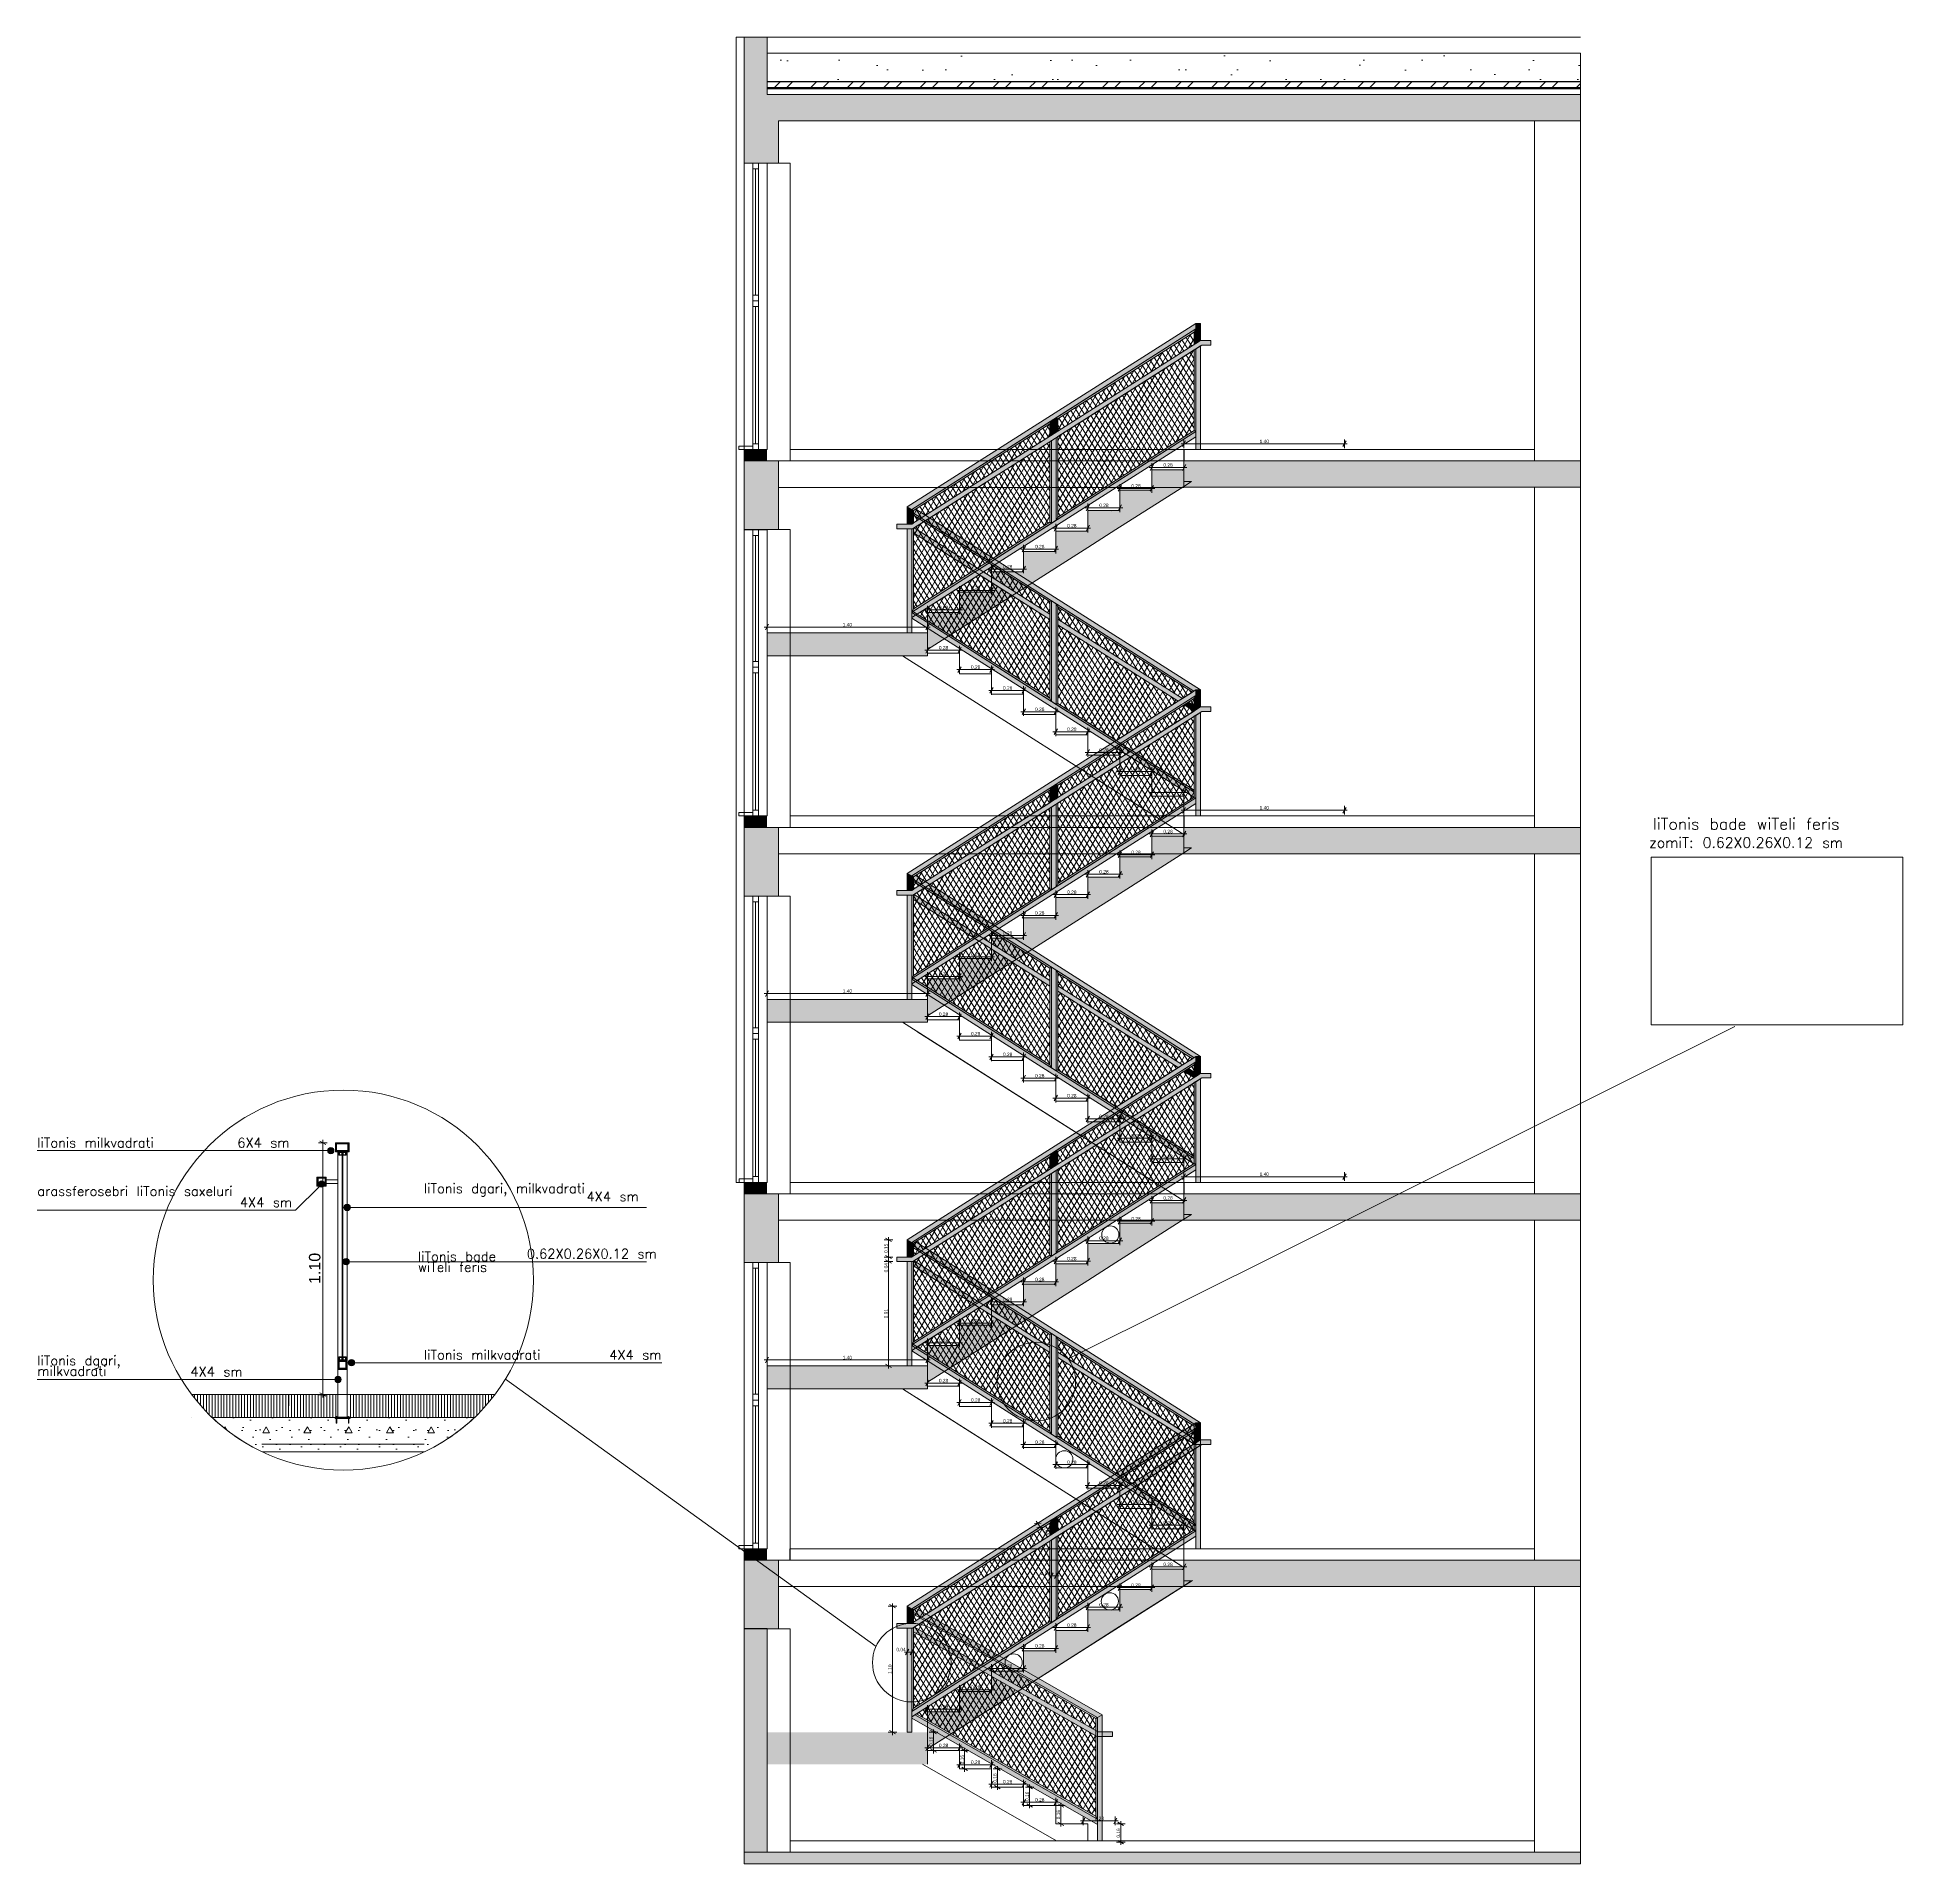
# Model space of a CAD drawing. Header units: millimetres. Extents: x 475616349 to 476941521, y 4620115302 to 4621446928.
# Drawn here: x 476901146 to 476917431, y 4620492524 to 4620508474 of the extents above; entities that cross this region are included whole.
import ezdxf

# ---------------------------------------------------------------- set-up
doc = ezdxf.new("R2010")
doc.units = ezdxf.units.MM
doc.header["$MEASUREMENT"] = 0
doc.header["$XCLIPFRAME"] = 0
for name, color, linetype, lineweight in [('0_0 Architecture_Pen_No__7', 7, 'Continuous', 0), ('0_Pen_No__4', 7, 'Continuous', 0), ('0_Pen_No__42_Pen_No__250_Pen_No__4', 7, 'Continuous', 0), ('0_Pen_No__42_Pen_No__250_Pen_No__7', 7, 'Continuous', 0), ('0_Pen_No__4_Pen_No__15_Pen_No__4', 7, 'Continuous', 0), ('0_Pen_No__7', 7, 'Continuous', 0), ('2D Drafting - General_Pen_No__250_Pen_No__7', 7, 'Continuous', 0), ('2D Drafting - General_Pen_No__250_Pen_No__7_Pen_No__154', 154, 'Continuous', 0), ('2D Drafting - General_Pen_No__250_Pen_No__7_Pen_No__250', 7, 'Continuous', 0), ('2D Drafting - General_Pen_No__250_Pen_No__7_Pen_No__7', 7, 'Continuous', 0), ('2D Drafting - General_Pen_No__7_Pen_No__4', 7, 'Continuous', 0), ('A-Area-G_Pen_No__7_Pen_No__250', 7, 'Continuous', 0), ('gegmebi_Pen_No__7_Pen_No__250', 7, 'Continuous', 0), ('gegmebi_Pen_No__7_Pen_No__253', 252, 'Continuous', 0), ('gegmebi_Pen_No__7_Pen_No__7', 7, 'Continuous', 0), ('kar-panjara_Pen_No__7_Pen_No__250', 7, 'Continuous', 0), ('New_0_Pen_No__42_Pen_No__250_Pen_No__250', 7, 'Continuous', 0), ('New_2D Drafting - General_Pen_No__1', 1, 'Continuous', 0), ('New_2D Drafting - General_Pen_No__250_Pen_No__250', 7, 'Continuous', 0), ('New_2D Drafting - General_Pen_No__250_Pen_No__7_Pen_No__250', 7, 'Continuous', 0), ('New_2D Drafting - General_Pen_No__4', 7, 'Continuous', 0), ('New_Doors_Pen_No__7_Pen_No__7_Pen_No__250', 7, 'Continuous', 0), ('New_Doors_Pen_No__7_Pen_No__7_Pen_No__5', 5, 'Continuous', 0), ('New_reg_nak_Pen_No__250', 7, 'Continuous', 0), ('New_reg_nak_Pen_No__5', 5, 'Continuous', 0), ('New_reg_nak_Pen_No__7', 7, 'Continuous', 0), ('New_shenobebi_Pen_No__240', 240, 'Continuous', 0), ('New_shenobebi_Pen_No__4', 7, 'Continuous', 0), ('reg_nak_Pen_No__250', 7, 'Continuous', 0), ('zoma_Pen_No__142', 142, 'Continuous', 0), ('zoma_Pen_No__5_Pen_No__250', 7, 'Continuous', 0)]:
    doc.layers.add(name, color=color, linetype=linetype, lineweight=lineweight)
for name, color, linetype in [('0_Pen_No__42_Pen_No__250', 7, 'Continuous'), ('Car-Art', 7, 'Continuous'), ('zoma', 7, 'Continuous')]:
    doc.layers.add(name, color=color, linetype=linetype)
doc.styles.add('GENERATED_STYLE_2', font='arial.ttf')
doc.dimstyles.new('GENERATED_STYLE__14', dxfattribs={"dimtxt": 100, "dimasz": 38, "dimexe": 0.18, "dimexo": 3, "dimgap": 0.09, "dimtad": 1, "dimlfac": 0.001, "dimzin": 0, "dimdsep": 46, "dimtxsty": 'GENERATED_STYLE_2', "dimblk": 'ARROWHEAD_2', "dimblk1": 'ARROWHEAD_2', "dimblk2": 'ARROWHEAD_2', "dimcen": 0.09, "dimclrd": 142, "dimclre": 142, "dimclrt": 142, "dimadec": 0, "dimazin": 0, "dimtfac": 1, "dimtdec": 4, "dimtmove": 0, "dimatfit": 3, "dimfxl": 1, "dimtolj": 1, "dimtzin": 0, "dimarcsym": 0})
doc.dimstyles.new('GENERATED_STYLE__6', dxfattribs={"dimtxt": 30.000001, "dimasz": 38, "dimexe": 0.18, "dimexo": 3, "dimgap": 0.09, "dimtad": 1, "dimlfac": 0.001, "dimzin": 0, "dimdsep": 46, "dimtxsty": 'GENERATED_STYLE_2', "dimblk": 'ARROWHEAD_2', "dimblk1": 'ARROWHEAD_2', "dimblk2": 'ARROWHEAD_2', "dimcen": 0.09, "dimclrd": 142, "dimclre": 142, "dimclrt": 142, "dimadec": 0, "dimazin": 0, "dimtfac": 1, "dimtdec": 4, "dimtmove": 0, "dimatfit": 3, "dimfxl": 1, "dimtolj": 1, "dimtzin": 0, "dimarcsym": 0})
doc.dimstyles.new('GENERATED_STYLE__7', dxfattribs={"dimtxt": 30.000001, "dimasz": 38, "dimexe": 0.18, "dimexo": 3, "dimgap": 0.09, "dimtad": 1, "dimtih": 1, "dimtoh": 1, "dimlfac": 0.001, "dimzin": 0, "dimdsep": 46, "dimtxsty": 'GENERATED_STYLE_2', "dimblk": 'ARROWHEAD_2', "dimblk1": 'ARROWHEAD_2', "dimblk2": 'ARROWHEAD_2', "dimcen": 0.09, "dimclrd": 142, "dimclre": 142, "dimclrt": 142, "dimadec": 0, "dimazin": 0, "dimtfac": 1, "dimtdec": 4, "dimtmove": 0, "dimatfit": 3, "dimfxl": 1, "dimtolj": 1, "dimtzin": 0, "dimarcsym": 0})
picture_1 = doc.add_image_def('image1.jpg', size_in_pixel=(768, 512))
pattern_1 = [(60, (476577134.07, 4620325125.74), (-38.971143, 22.5), []), (122.833095, (476577134.07, 4620325125.74), (36.8060797, 18.75), [])]
pattern_2 = [(0, (476577134.1, 4620325125.74), (0, 623.5383), [60, -300]), (0, (476577314.1, 4620325437.5), (0, 623.5383), [60, -300]), (60, (476577134.1, 4620325125.74), (-540, 311.7692), [60, -300]), (60, (476577494.1, 4620325125.74), (-540, 311.7692), [60, -300]), (120, (476577194.1, 4620325125.74), (540, 311.7692), [60, -300]), (120, (476577554.1, 4620325125.74), (540, 311.7692), [60, -300]), (0, (476577134.07, 4620325185.74), (0, 120.000005), [0, -120.000005, 0, -180.000007]), (45, (476577194.07, 4620325185.74), (-84.852817, 84.852817), [0, -90.000004, 0, -150.000006])]
pattern_3 = [(45, (476577134.1, 4620325125.74), (-459.6194, 459.6194), []), (45, (476577042.15, 4620325217.66), (-459.6194, 459.6194), [])]

# ---------------------------------------------------------------- blocks, each defined once
blk = doc.blocks.new('Line_8', base_point=(476901146, 4620498751))
at = {"layer": '0_Pen_No__42_Pen_No__250', "linetype": 'Continuous', "lineweight": 0, "true_color": 0x000000}
blk.add_hatch(color=18, dxfattribs=at).paths.add_polyline_path([(476903680, 4620498751), (476903682, 4620498740), (476903688, 4620498731), (476903698, 4620498725), (476903708, 4620498723), (476903719, 4620498725), (476903728, 4620498731), (476903734, 4620498740), (476903736, 4620498751), (476903734, 4620498762), (476903728, 4620498771), (476903719, 4620498777), (476903708, 4620498779), (476903698, 4620498777), (476903688, 4620498771), (476903682, 4620498762)])
at = {"layer": '0_Pen_No__42_Pen_No__250_Pen_No__4', "color": 7, "linetype": 'Continuous', "lineweight": 0}
blk.add_line((476901146, 4620498751), (476903680, 4620498751), dxfattribs=at)
blk.add_circle((476903708, 4620498751), 27.8, dxfattribs=at)
blk = doc.blocks.new('Line_9', base_point=(476903629, 4620498460))
at = {"layer": '0_Pen_No__42_Pen_No__250', "linetype": 'Continuous', "lineweight": 0, "true_color": 0x000000}
blk.add_hatch(color=18, dxfattribs=at).paths.add_polyline_path([(476903601, 4620498460), (476903603, 4620498449), (476903609, 4620498440), (476903618, 4620498434), (476903629, 4620498432), (476903639, 4620498434), (476903648, 4620498440), (476903654, 4620498449), (476903657, 4620498460), (476903654, 4620498470), (476903648, 4620498479), (476903639, 4620498485), (476903629, 4620498487), (476903618, 4620498485), (476903609, 4620498479), (476903603, 4620498470)])
at = {"layer": '0_Pen_No__42_Pen_No__250_Pen_No__4', "color": 7, "linetype": 'Continuous', "lineweight": 0}
blk.add_line((476903609, 4620498440), (476903401, 4620498231), dxfattribs=at)
blk.add_circle((476903629, 4620498460), 27.8, dxfattribs=at)
blk = doc.blocks.new('Line_10', base_point=(476901146, 4620496753))
at = {"layer": '0_Pen_No__42_Pen_No__250', "linetype": 'Continuous', "lineweight": 0, "true_color": 0x000000}
blk.add_hatch(color=18, dxfattribs=at).paths.add_polyline_path([(476903744, 4620496753), (476903746, 4620496742), (476903752, 4620496733), (476903761, 4620496727), (476903771, 4620496725), (476903782, 4620496727), (476903791, 4620496733), (476903797, 4620496742), (476903799, 4620496753), (476903797, 4620496763), (476903791, 4620496772), (476903782, 4620496778), (476903771, 4620496780), (476903761, 4620496778), (476903752, 4620496772), (476903746, 4620496763)])
at = {"layer": '0_Pen_No__42_Pen_No__250_Pen_No__4', "color": 7, "linetype": 'Continuous', "lineweight": 0}
blk.add_line((476901146, 4620496753), (476903744, 4620496753), dxfattribs=at)
blk.add_circle((476903771, 4620496753), 27.8, dxfattribs=at)
blk = doc.blocks.new('Line_11', base_point=(476906466, 4620498256))
at = {"layer": '0_Pen_No__42_Pen_No__250', "linetype": 'Continuous', "lineweight": 0, "true_color": 0x000000}
blk.add_hatch(color=18, dxfattribs=at).paths.add_polyline_path([(476903823, 4620498256), (476903826, 4620498245), (476903832, 4620498236), (476903841, 4620498230), (476903851, 4620498228), (476903862, 4620498230), (476903871, 4620498236), (476903877, 4620498245), (476903879, 4620498256), (476903877, 4620498266), (476903871, 4620498275), (476903862, 4620498281), (476903851, 4620498283), (476903841, 4620498281), (476903832, 4620498275), (476903826, 4620498266)])
at = {"layer": '0_Pen_No__42_Pen_No__250_Pen_No__4', "color": 7, "linetype": 'Continuous', "lineweight": 0}
blk.add_line((476906466, 4620498256), (476903879, 4620498256), dxfattribs=at)
blk.add_circle((476903851, 4620498256), 27.8, dxfattribs=at)
blk = doc.blocks.new('Line_12', base_point=(476906466, 4620497782))
at = {"layer": '0_Pen_No__42_Pen_No__250', "linetype": 'Continuous', "lineweight": 0, "true_color": 0x000000}
blk.add_hatch(color=18, dxfattribs=at).paths.add_polyline_path([(476903815, 4620497782), (476903817, 4620497771), (476903823, 4620497762), (476903832, 4620497756), (476903843, 4620497754), (476903853, 4620497756), (476903862, 4620497762), (476903868, 4620497771), (476903870, 4620497782), (476903868, 4620497792), (476903862, 4620497801), (476903853, 4620497807), (476903843, 4620497809), (476903832, 4620497807), (476903823, 4620497801), (476903817, 4620497792)])
at = {"layer": '0_Pen_No__42_Pen_No__250_Pen_No__4', "color": 7, "linetype": 'Continuous', "lineweight": 0}
blk.add_line((476906466, 4620497782), (476903870, 4620497782), dxfattribs=at)
blk.add_circle((476903843, 4620497782), 27.8, dxfattribs=at)
blk = doc.blocks.new('Line_13', base_point=(476906600, 4620496899))
at = {"layer": '0_Pen_No__42_Pen_No__250', "linetype": 'Continuous', "lineweight": 0, "true_color": 0x000000}
blk.add_hatch(color=18, dxfattribs=at).paths.add_polyline_path([(476903862, 4620496899), (476903864, 4620496889), (476903870, 4620496880), (476903879, 4620496874), (476903889, 4620496871), (476903900, 4620496874), (476903909, 4620496880), (476903915, 4620496889), (476903917, 4620496899), (476903915, 4620496910), (476903909, 4620496919), (476903900, 4620496925), (476903889, 4620496927), (476903879, 4620496925), (476903870, 4620496919), (476903864, 4620496910)])
at = {"layer": '0_Pen_No__42_Pen_No__250_Pen_No__4', "color": 7, "linetype": 'Continuous', "lineweight": 0}
blk.add_line((476906600, 4620496899), (476903917, 4620496899), dxfattribs=at)
blk.add_circle((476903889, 4620496899), 27.8, dxfattribs=at)
blk = doc.blocks.new('*D514', base_point=(476577134, 4620325126))
at = {"layer": 'zoma_Pen_No__142', "color": 142, "linetype": 'Continuous', "lineweight": 0, "transparency": 16777216}
for p, q in [((476903677, 4620498820), (476903602, 4620498820)), ((476903664, 4620498806), (476903614, 4620498835)), ((476903639, 4620498820), (476903639, 4620498845)), ((476903639, 4620496620), (476903639, 4620498820)), ((476903677, 4620496620), (476903602, 4620496620)), ((476903614, 4620496635), (476903664, 4620496606)), ((476903639, 4620496596), (476903639, 4620496620))]:
    blk.add_line(p, q, dxfattribs=at)
at = {"layer": 'zoma_Pen_No__142', "color": 142, "lineweight": 0, "transparency": 16777216, "insert": (476903619, 4620497587), "char_height": 100, "attachment_point": 7, "rotation": 90, "style": 'GENERATED_STYLE_2'}
blk.add_mtext('\\A1;{\\pql;\\fArial CYR|b0|i0|c204|p34;1.10}', dxfattribs=at)
blk = doc.blocks.new('ARROWHEAD_2')
at = {"color": 0, "linetype": 'Continuous', "lineweight": 0}
for p, q in [((0, 0), (-1, 0)), ((-0.38, -0.66), (0.38, 0.66))]:
    blk.add_line(p, q, dxfattribs=at)
blk = doc.blocks.new('*D535', base_point=(476577134, 4620325126))
at = {"layer": 'zoma_Pen_No__142', "color": 142, "linetype": 'Continuous', "lineweight": 0, "transparency": 16777216}
for p, q in [((476910877, 4620495442), (476910877, 4620495517)), ((476911157, 4620495442), (476911157, 4620495517)), ((476910853, 4620495480), (476910877, 4620495480)), ((476910892, 4620495505), (476910863, 4620495455)), ((476910877, 4620495480), (476911157, 4620495480)), ((476911143, 4620495455), (476911172, 4620495505)), ((476911157, 4620495480), (476911182, 4620495480))]:
    blk.add_line(p, q, dxfattribs=at)
at = {"layer": 'zoma_Pen_No__142', "color": 142, "lineweight": 0, "transparency": 16777216, "insert": (476910977, 4620495486), "char_height": 30, "attachment_point": 7, "style": 'GENERATED_STYLE_2'}
blk.add_mtext('\\A1;{\\pql;\\fArial CYR|b0|i0|c204|p34;0.28}', dxfattribs=at)
blk = doc.blocks.new('*D536', base_point=(476577134, 4620325126))
at = {"layer": 'zoma_Pen_No__142', "color": 142, "linetype": 'Continuous', "lineweight": 0, "transparency": 16777216}
for p, q in [((476910612, 4620495686), (476910583, 4620495636)), ((476910597, 4620495624), (476910597, 4620495699)), ((476910863, 4620495636), (476910892, 4620495686)), ((476910877, 4620495624), (476910877, 4620495699)), ((476910573, 4620495661), (476910597, 4620495661)), ((476910597, 4620495661), (476910877, 4620495661)), ((476910877, 4620495661), (476910902, 4620495661))]:
    blk.add_line(p, q, dxfattribs=at)
at = {"layer": 'zoma_Pen_No__142', "color": 142, "lineweight": 0, "transparency": 16777216, "insert": (476910697, 4620495667), "char_height": 30, "attachment_point": 7, "style": 'GENERATED_STYLE_2'}
blk.add_mtext('\\A1;{\\pql;\\fArial CYR|b0|i0|c204|p34;0.28}', dxfattribs=at)
blk = doc.blocks.new('*D537', base_point=(476577134, 4620325126))
at = {"layer": 'zoma_Pen_No__142', "color": 142, "linetype": 'Continuous', "lineweight": 0, "transparency": 16777216}
for p, q in [((476910332, 4620495853), (476910303, 4620495803)), ((476910317, 4620495791), (476910317, 4620495866)), ((476910583, 4620495803), (476910612, 4620495853)), ((476910597, 4620495791), (476910597, 4620495866)), ((476910293, 4620495828), (476910317, 4620495828)), ((476910317, 4620495828), (476910597, 4620495828)), ((476910597, 4620495828), (476910622, 4620495828))]:
    blk.add_line(p, q, dxfattribs=at)
at = {"layer": 'zoma_Pen_No__142', "color": 142, "lineweight": 0, "transparency": 16777216, "insert": (476910417, 4620495834), "char_height": 30, "attachment_point": 7, "style": 'GENERATED_STYLE_2'}
blk.add_mtext('\\A1;{\\pql;\\fArial CYR|b0|i0|c204|p34;0.28}', dxfattribs=at)
blk = doc.blocks.new('*D538', base_point=(476577134, 4620325126))
at = {"layer": 'zoma_Pen_No__142', "color": 142, "linetype": 'Continuous', "lineweight": 0, "transparency": 16777216}
for p, q in [((476910013, 4620496010), (476910037, 4620496010)), ((476910052, 4620496035), (476910023, 4620495985)), ((476910037, 4620495972), (476910037, 4620496047)), ((476910037, 4620496010), (476910317, 4620496010)), ((476910303, 4620495985), (476910332, 4620496035)), ((476910317, 4620495972), (476910317, 4620496047)), ((476910317, 4620496010), (476910342, 4620496010))]:
    blk.add_line(p, q, dxfattribs=at)
at = {"layer": 'zoma_Pen_No__142', "color": 142, "lineweight": 0, "transparency": 16777216, "insert": (476910137, 4620496016), "char_height": 30, "attachment_point": 7, "style": 'GENERATED_STYLE_2'}
blk.add_mtext('\\A1;{\\pql;\\fArial CYR|b0|i0|c204|p34;0.28}', dxfattribs=at)
blk = doc.blocks.new('*D539', base_point=(476577134, 4620325126))
at = {"layer": 'zoma_Pen_No__142', "color": 142, "linetype": 'Continuous', "lineweight": 0, "transparency": 16777216}
for p, q in [((476909733, 4620496184), (476909757, 4620496184)), ((476909772, 4620496209), (476909743, 4620496159)), ((476909757, 4620496147), (476909757, 4620496222)), ((476909757, 4620496184), (476910037, 4620496184)), ((476910023, 4620496159), (476910052, 4620496209)), ((476910037, 4620496147), (476910037, 4620496222)), ((476910037, 4620496184), (476910062, 4620496184))]:
    blk.add_line(p, q, dxfattribs=at)
at = {"layer": 'zoma_Pen_No__142', "color": 142, "lineweight": 0, "transparency": 16777216, "insert": (476909857, 4620496190), "char_height": 30, "attachment_point": 7, "style": 'GENERATED_STYLE_2'}
blk.add_mtext('\\A1;{\\pql;\\fArial CYR|b0|i0|c204|p34;0.28}', dxfattribs=at)
blk = doc.blocks.new('*D540', base_point=(476577134, 4620325126))
at = {"layer": 'zoma_Pen_No__142', "color": 142, "linetype": 'Continuous', "lineweight": 0, "transparency": 16777216}
for p, q in [((476909453, 4620496370), (476909477, 4620496370)), ((476909492, 4620496395), (476909463, 4620496345)), ((476909477, 4620496332), (476909477, 4620496407)), ((476909477, 4620496370), (476909757, 4620496370)), ((476909743, 4620496345), (476909772, 4620496395)), ((476909757, 4620496332), (476909757, 4620496407)), ((476909757, 4620496370), (476909782, 4620496370))]:
    blk.add_line(p, q, dxfattribs=at)
at = {"layer": 'zoma_Pen_No__142', "color": 142, "lineweight": 0, "transparency": 16777216, "insert": (476909577, 4620496376), "char_height": 30, "attachment_point": 7, "style": 'GENERATED_STYLE_2'}
blk.add_mtext('\\A1;{\\pql;\\fArial CYR|b0|i0|c204|p34;0.28}', dxfattribs=at)
blk = doc.blocks.new('*D541', base_point=(476577134, 4620325126))
at = {"layer": 'zoma_Pen_No__142', "color": 142, "linetype": 'Continuous', "lineweight": 0, "transparency": 16777216}
for p, q in [((476909173, 4620496552), (476909197, 4620496552)), ((476909212, 4620496577), (476909183, 4620496527)), ((476909197, 4620496514), (476909197, 4620496589)), ((476909197, 4620496552), (476909477, 4620496552)), ((476909463, 4620496527), (476909492, 4620496577)), ((476909477, 4620496514), (476909477, 4620496589)), ((476909477, 4620496552), (476909502, 4620496552))]:
    blk.add_line(p, q, dxfattribs=at)
at = {"layer": 'zoma_Pen_No__142', "color": 142, "lineweight": 0, "transparency": 16777216, "insert": (476909297, 4620496558), "char_height": 30, "attachment_point": 7, "style": 'GENERATED_STYLE_2'}
blk.add_mtext('\\A1;{\\pql;\\fArial CYR|b0|i0|c204|p34;0.28}', dxfattribs=at)
blk = doc.blocks.new('*D542', base_point=(476577134, 4620325126))
at = {"layer": 'zoma_Pen_No__142', "color": 142, "linetype": 'Continuous', "lineweight": 0, "transparency": 16777216}
for p, q in [((476908893, 4620496722), (476908917, 4620496722)), ((476908932, 4620496747), (476908903, 4620496697)), ((476908917, 4620496684), (476908917, 4620496759)), ((476908917, 4620496722), (476909197, 4620496722)), ((476909183, 4620496697), (476909212, 4620496747)), ((476909197, 4620496684), (476909197, 4620496759)), ((476909197, 4620496722), (476909222, 4620496722))]:
    blk.add_line(p, q, dxfattribs=at)
at = {"layer": 'zoma_Pen_No__142', "color": 142, "lineweight": 0, "transparency": 16777216, "insert": (476909017, 4620496728), "char_height": 30, "attachment_point": 7, "style": 'GENERATED_STYLE_2'}
blk.add_mtext('\\A1;{\\pql;\\fArial CYR|b0|i0|c204|p34;0.28}', dxfattribs=at)
blk = doc.blocks.new('*D543', base_point=(476577134, 4620325126))
at = {"layer": 'zoma_Pen_No__142', "color": 142, "linetype": 'Continuous', "lineweight": 0, "transparency": 16777216}
for p, q in [((476907493, 4620496923), (476907517, 4620496923)), ((476907531, 4620496948), (476907503, 4620496898)), ((476907517, 4620496885), (476907517, 4620496960)), ((476907517, 4620496923), (476908917, 4620496923)), ((476908903, 4620496898), (476908932, 4620496948)), ((476908917, 4620496885), (476908917, 4620496960)), ((476908917, 4620496923), (476908942, 4620496923))]:
    blk.add_line(p, q, dxfattribs=at)
at = {"layer": 'zoma_Pen_No__142', "color": 142, "lineweight": 0, "transparency": 16777216, "insert": (476908177, 4620496929), "char_height": 30, "attachment_point": 7, "style": 'GENERATED_STYLE_2'}
blk.add_mtext('\\A1;{\\pql;\\fArial CYR|b0|i0|c204|p34;1.40}', dxfattribs=at)
blk = doc.blocks.new('*D544', base_point=(476577134, 4620325126))
at = {"layer": 'zoma_Pen_No__142', "color": 142, "linetype": 'Continuous', "lineweight": 0, "transparency": 16777216}
for p, q in [((476911133, 4620498524), (476911157, 4620498524)), ((476911171, 4620498549), (476911143, 4620498499)), ((476911157, 4620498487), (476911157, 4620498562)), ((476911157, 4620498524), (476912557, 4620498524)), ((476912543, 4620498499), (476912572, 4620498549)), ((476912557, 4620498487), (476912557, 4620498562)), ((476912557, 4620498524), (476912582, 4620498524))]:
    blk.add_line(p, q, dxfattribs=at)
at = {"layer": 'zoma_Pen_No__142', "color": 142, "lineweight": 0, "transparency": 16777216, "insert": (476911817, 4620498530), "char_height": 30, "attachment_point": 7, "style": 'GENERATED_STYLE_2'}
blk.add_mtext('\\A1;{\\pql;\\fArial CYR|b0|i0|c204|p34;1.40}', dxfattribs=at)
blk = doc.blocks.new('*D545', base_point=(476577134, 4620325126))
at = {"layer": 'zoma_Pen_No__142', "color": 142, "linetype": 'Continuous', "lineweight": 0, "transparency": 16777216}
for p, q in [((476908552, 4620497797), (476908602, 4620497768)), ((476908614, 4620497782), (476908539, 4620497782)), ((476908577, 4620496872), (476908577, 4620497782)), ((476908614, 4620496872), (476908539, 4620496872)), ((476908552, 4620496887), (476908602, 4620496858)), ((476908577, 4620496848), (476908577, 4620496872))]:
    blk.add_line(p, q, dxfattribs=at)
at = {"layer": 'zoma_Pen_No__142', "color": 142, "lineweight": 0, "transparency": 16777216, "char_height": 30, "attachment_point": 7, "rotation": 90, "style": 'GENERATED_STYLE_2'}
for s, insert in [('\\A1;{\\pql;\\fArial CYR|b0|i0|c204|p34;0.04}', (476908571, 4620497688)), ('\\A1;{\\pql;\\fArial CYR|b0|i0|c204|p34;0.91}', (476908571, 4620497287))]:
    blk.add_mtext(s, dxfattribs=dict(at, insert=insert))
blk = doc.blocks.new('*D546', base_point=(476577134, 4620325126))
at = {"layer": 'zoma_Pen_No__142', "color": 142, "linetype": 'Continuous', "lineweight": 0, "transparency": 16777216}
for p, q in [((476908614, 4620497822), (476908539, 4620497822)), ((476908552, 4620497837), (476908602, 4620497808)), ((476908552, 4620497797), (476908602, 4620497768)), ((476908577, 4620497782), (476908577, 4620497822)), ((476908614, 4620497782), (476908539, 4620497782))]:
    blk.add_line(p, q, dxfattribs=at)
blk = doc.blocks.new('*D547', base_point=(476577134, 4620325126))
at = {"layer": 'zoma_Pen_No__142', "color": 142, "linetype": 'Continuous', "lineweight": 0, "transparency": 16777216}
for p, q in [((476908614, 4620497972), (476908539, 4620497972)), ((476908602, 4620497958), (476908552, 4620497987)), ((476908577, 4620497972), (476908577, 4620497997)), ((476908577, 4620497822), (476908577, 4620497972)), ((476908614, 4620497822), (476908539, 4620497822)), ((476908552, 4620497837), (476908602, 4620497808))]:
    blk.add_line(p, q, dxfattribs=at)
at = {"layer": 'zoma_Pen_No__142', "color": 142, "lineweight": 0, "transparency": 16777216, "insert": (476908571, 4620497857), "char_height": 30, "attachment_point": 7, "rotation": 90, "style": 'GENERATED_STYLE_2'}
blk.add_mtext('\\A1;{\\pql;\\fArial CYR|b0|i0|c204|p34;0.15}', dxfattribs=at)
blk = doc.blocks.new('*D548', base_point=(476577134, 4620325126))
at = {"layer": 'zoma_Pen_No__142', "color": 142, "linetype": 'Continuous', "lineweight": 0, "transparency": 16777216}
for p, q in [((476908552, 4620497797), (476908602, 4620497768)), ((476908614, 4620497782), (476908539, 4620497782)), ((476908577, 4620496872), (476908577, 4620497782)), ((476908614, 4620496872), (476908539, 4620496872)), ((476908552, 4620496887), (476908602, 4620496858)), ((476908577, 4620496848), (476908577, 4620496872))]:
    blk.add_line(p, q, dxfattribs=at)
at = {"layer": 'zoma_Pen_No__142', "color": 142, "lineweight": 0, "transparency": 16777216, "char_height": 30, "attachment_point": 7, "rotation": 90, "style": 'GENERATED_STYLE_2'}
for s, insert in [('\\A1;{\\pql;\\fArial CYR|b0|i0|c204|p34;0.04}', (476908571, 4620497688)), ('\\A1;{\\pql;\\fArial CYR|b0|i0|c204|p34;0.91}', (476908571, 4620497287))]:
    blk.add_mtext(s, dxfattribs=dict(at, insert=insert))
blk = doc.blocks.new('*D549', base_point=(476577134, 4620325126))
at = {"layer": 'zoma_Pen_No__142', "color": 142, "linetype": 'Continuous', "lineweight": 0, "transparency": 16777216}
for p, q in [((476908614, 4620497822), (476908539, 4620497822)), ((476908552, 4620497837), (476908602, 4620497808)), ((476908552, 4620497797), (476908602, 4620497768)), ((476908577, 4620497782), (476908577, 4620497822)), ((476908614, 4620497782), (476908539, 4620497782))]:
    blk.add_line(p, q, dxfattribs=at)
blk = doc.blocks.new('*D550', base_point=(476577134, 4620325126))
at = {"layer": 'zoma_Pen_No__142', "color": 142, "linetype": 'Continuous', "lineweight": 0, "transparency": 16777216}
for p, q in [((476908614, 4620497972), (476908539, 4620497972)), ((476908602, 4620497958), (476908552, 4620497987)), ((476908577, 4620497972), (476908577, 4620497997)), ((476908577, 4620497822), (476908577, 4620497972)), ((476908614, 4620497822), (476908539, 4620497822)), ((476908552, 4620497837), (476908602, 4620497808))]:
    blk.add_line(p, q, dxfattribs=at)
at = {"layer": 'zoma_Pen_No__142', "color": 142, "lineweight": 0, "transparency": 16777216, "insert": (476908571, 4620497857), "char_height": 30, "attachment_point": 7, "rotation": 90, "style": 'GENERATED_STYLE_2'}
blk.add_mtext('\\A1;{\\pql;\\fArial CYR|b0|i0|c204|p34;0.15}', dxfattribs=at)
blk = doc.blocks.new('*D551', base_point=(476577134, 4620325126))
at = {"layer": 'zoma_Pen_No__142', "color": 142, "linetype": 'Continuous', "lineweight": 0, "transparency": 16777216}
for p, q in [((476908893, 4620497073), (476908917, 4620497073)), ((476908932, 4620497098), (476908903, 4620497048)), ((476908917, 4620497035), (476908917, 4620497110)), ((476908917, 4620497073), (476909197, 4620497073)), ((476909183, 4620497048), (476909212, 4620497098)), ((476909197, 4620497035), (476909197, 4620497110)), ((476909197, 4620497073), (476909222, 4620497073))]:
    blk.add_line(p, q, dxfattribs=at)
at = {"layer": 'zoma_Pen_No__142', "color": 142, "lineweight": 0, "transparency": 16777216, "insert": (476909017, 4620497079), "char_height": 30, "attachment_point": 7, "style": 'GENERATED_STYLE_2'}
blk.add_mtext('\\A1;{\\pql;\\fArial CYR|b0|i0|c204|p34;0.28}', dxfattribs=at)
blk = doc.blocks.new('*D552', base_point=(476577134, 4620325126))
at = {"layer": 'zoma_Pen_No__142', "color": 142, "linetype": 'Continuous', "lineweight": 0, "transparency": 16777216}
for p, q in [((476909173, 4620497244), (476909197, 4620497244)), ((476909212, 4620497269), (476909183, 4620497219)), ((476909197, 4620497207), (476909197, 4620497282)), ((476909197, 4620497244), (476909477, 4620497244)), ((476909463, 4620497219), (476909492, 4620497269)), ((476909477, 4620497207), (476909477, 4620497282)), ((476909477, 4620497244), (476909502, 4620497244))]:
    blk.add_line(p, q, dxfattribs=at)
at = {"layer": 'zoma_Pen_No__142', "color": 142, "lineweight": 0, "transparency": 16777216, "insert": (476909297, 4620497250), "char_height": 30, "attachment_point": 7, "style": 'GENERATED_STYLE_2'}
blk.add_mtext('\\A1;{\\pql;\\fArial CYR|b0|i0|c204|p34;0.28}', dxfattribs=at)
blk = doc.blocks.new('*D553', base_point=(476577134, 4620325126))
at = {"layer": 'zoma_Pen_No__142', "color": 142, "linetype": 'Continuous', "lineweight": 0, "transparency": 16777216}
for p, q in [((476909477, 4620497393), (476909477, 4620497468)), ((476909757, 4620497393), (476909757, 4620497468)), ((476909453, 4620497430), (476909477, 4620497430)), ((476909492, 4620497455), (476909463, 4620497405)), ((476909477, 4620497430), (476909757, 4620497430)), ((476909743, 4620497405), (476909772, 4620497455)), ((476909757, 4620497430), (476909782, 4620497430))]:
    blk.add_line(p, q, dxfattribs=at)
at = {"layer": 'zoma_Pen_No__142', "color": 142, "lineweight": 0, "transparency": 16777216, "insert": (476909577, 4620497436), "char_height": 30, "attachment_point": 7, "style": 'GENERATED_STYLE_2'}
blk.add_mtext('\\A1;{\\pql;\\fArial CYR|b0|i0|c204|p34;0.28}', dxfattribs=at)
blk = doc.blocks.new('*D554', base_point=(476577134, 4620325126))
at = {"layer": 'zoma_Pen_No__142', "color": 142, "linetype": 'Continuous', "lineweight": 0, "transparency": 16777216}
for p, q in [((476909772, 4620497630), (476909743, 4620497580)), ((476909757, 4620497567), (476909757, 4620497642)), ((476910023, 4620497580), (476910052, 4620497630)), ((476910037, 4620497567), (476910037, 4620497642)), ((476909733, 4620497605), (476909757, 4620497605)), ((476909757, 4620497605), (476910037, 4620497605)), ((476910037, 4620497605), (476910062, 4620497605))]:
    blk.add_line(p, q, dxfattribs=at)
at = {"layer": 'zoma_Pen_No__142', "color": 142, "lineweight": 0, "transparency": 16777216, "insert": (476909857, 4620497611), "char_height": 30, "attachment_point": 7, "style": 'GENERATED_STYLE_2'}
blk.add_mtext('\\A1;{\\pql;\\fArial CYR|b0|i0|c204|p34;0.28}', dxfattribs=at)
blk = doc.blocks.new('*D555', base_point=(476577134, 4620325126))
at = {"layer": 'zoma_Pen_No__142', "color": 142, "linetype": 'Continuous', "lineweight": 0, "transparency": 16777216}
for p, q in [((476910052, 4620497812), (476910023, 4620497762)), ((476910037, 4620497749), (476910037, 4620497824)), ((476910303, 4620497762), (476910332, 4620497812)), ((476910317, 4620497749), (476910317, 4620497824)), ((476910013, 4620497787), (476910037, 4620497787)), ((476910037, 4620497787), (476910317, 4620497787)), ((476910317, 4620497787), (476910342, 4620497787))]:
    blk.add_line(p, q, dxfattribs=at)
at = {"layer": 'zoma_Pen_No__142', "color": 142, "lineweight": 0, "transparency": 16777216, "insert": (476910137, 4620497793), "char_height": 30, "attachment_point": 7, "style": 'GENERATED_STYLE_2'}
blk.add_mtext('\\A1;{\\pql;\\fArial CYR|b0|i0|c204|p34;0.28}', dxfattribs=at)
blk = doc.blocks.new('*D556', base_point=(476577134, 4620325126))
at = {"layer": 'zoma_Pen_No__142', "color": 142, "linetype": 'Continuous', "lineweight": 0, "transparency": 16777216}
for p, q in [((476910293, 4620497965), (476910317, 4620497965)), ((476910332, 4620497990), (476910303, 4620497940)), ((476910317, 4620497927), (476910317, 4620498002)), ((476910317, 4620497965), (476910597, 4620497965)), ((476910583, 4620497940), (476910612, 4620497990)), ((476910597, 4620497927), (476910597, 4620498002)), ((476910597, 4620497965), (476910622, 4620497965))]:
    blk.add_line(p, q, dxfattribs=at)
at = {"layer": 'zoma_Pen_No__142', "color": 142, "lineweight": 0, "transparency": 16777216, "insert": (476910417, 4620497971), "char_height": 30, "attachment_point": 7, "style": 'GENERATED_STYLE_2'}
blk.add_mtext('\\A1;{\\pql;\\fArial CYR|b0|i0|c204|p34;0.28}', dxfattribs=at)
blk = doc.blocks.new('*D557', base_point=(476577134, 4620325126))
at = {"layer": 'zoma_Pen_No__142', "color": 142, "linetype": 'Continuous', "lineweight": 0, "transparency": 16777216}
for p, q in [((476910573, 4620498135), (476910597, 4620498135)), ((476910612, 4620498160), (476910583, 4620498110)), ((476910597, 4620498097), (476910597, 4620498172)), ((476910597, 4620498135), (476910877, 4620498135)), ((476910863, 4620498110), (476910892, 4620498160)), ((476910877, 4620498097), (476910877, 4620498172)), ((476910877, 4620498135), (476910902, 4620498135))]:
    blk.add_line(p, q, dxfattribs=at)
at = {"layer": 'zoma_Pen_No__142', "color": 142, "lineweight": 0, "transparency": 16777216, "insert": (476910697, 4620498141), "char_height": 30, "attachment_point": 7, "style": 'GENERATED_STYLE_2'}
blk.add_mtext('\\A1;{\\pql;\\fArial CYR|b0|i0|c204|p34;0.28}', dxfattribs=at)
blk = doc.blocks.new('*D558', base_point=(476577134, 4620325126))
at = {"layer": 'zoma_Pen_No__142', "color": 142, "linetype": 'Continuous', "lineweight": 0, "transparency": 16777216}
for p, q in [((476910853, 4620498317), (476910877, 4620498317)), ((476910892, 4620498342), (476910863, 4620498292)), ((476910877, 4620498280), (476910877, 4620498355)), ((476910877, 4620498317), (476911157, 4620498317)), ((476911143, 4620498292), (476911172, 4620498342)), ((476911157, 4620498280), (476911157, 4620498355)), ((476911157, 4620498317), (476911182, 4620498317))]:
    blk.add_line(p, q, dxfattribs=at)
at = {"layer": 'zoma_Pen_No__142', "color": 142, "lineweight": 0, "transparency": 16777216, "insert": (476910977, 4620498323), "char_height": 30, "attachment_point": 7, "style": 'GENERATED_STYLE_2'}
blk.add_mtext('\\A1;{\\pql;\\fArial CYR|b0|i0|c204|p34;0.28}', dxfattribs=at)
blk = doc.blocks.new('*D559', base_point=(476577134, 4620325126))
at = {"layer": 'zoma_Pen_No__142', "color": 142, "linetype": 'Continuous', "lineweight": 0, "transparency": 16777216}
for p, q in [((476910853, 4620498680), (476910877, 4620498680)), ((476910892, 4620498705), (476910863, 4620498655)), ((476910877, 4620498642), (476910877, 4620498717)), ((476910877, 4620498680), (476911157, 4620498680)), ((476911143, 4620498655), (476911172, 4620498705)), ((476911157, 4620498642), (476911157, 4620498717)), ((476911157, 4620498680), (476911182, 4620498680))]:
    blk.add_line(p, q, dxfattribs=at)
at = {"layer": 'zoma_Pen_No__142', "color": 142, "lineweight": 0, "transparency": 16777216, "insert": (476910977, 4620498686), "char_height": 30, "attachment_point": 7, "style": 'GENERATED_STYLE_2'}
blk.add_mtext('\\A1;{\\pql;\\fArial CYR|b0|i0|c204|p34;0.28}', dxfattribs=at)
blk = doc.blocks.new('*D560', base_point=(476577134, 4620325126))
at = {"layer": 'zoma_Pen_No__142', "color": 142, "linetype": 'Continuous', "lineweight": 0, "transparency": 16777216}
for p, q in [((476910573, 4620498861), (476910597, 4620498861)), ((476910612, 4620498886), (476910583, 4620498836)), ((476910597, 4620498824), (476910597, 4620498899)), ((476910597, 4620498861), (476910877, 4620498861)), ((476910863, 4620498836), (476910892, 4620498886)), ((476910877, 4620498824), (476910877, 4620498899)), ((476910877, 4620498861), (476910902, 4620498861))]:
    blk.add_line(p, q, dxfattribs=at)
at = {"layer": 'zoma_Pen_No__142', "color": 142, "lineweight": 0, "transparency": 16777216, "insert": (476910697, 4620498867), "char_height": 30, "attachment_point": 7, "style": 'GENERATED_STYLE_2'}
blk.add_mtext('\\A1;{\\pql;\\fArial CYR|b0|i0|c204|p34;0.28}', dxfattribs=at)
blk = doc.blocks.new('*D561', base_point=(476577134, 4620325126))
at = {"layer": 'zoma_Pen_No__142', "color": 142, "linetype": 'Continuous', "lineweight": 0, "transparency": 16777216}
for p, q in [((476910293, 4620499028), (476910317, 4620499028)), ((476910332, 4620499053), (476910303, 4620499003)), ((476910317, 4620498991), (476910317, 4620499066)), ((476910317, 4620499028), (476910597, 4620499028)), ((476910583, 4620499003), (476910612, 4620499053)), ((476910597, 4620498991), (476910597, 4620499066)), ((476910597, 4620499028), (476910622, 4620499028))]:
    blk.add_line(p, q, dxfattribs=at)
at = {"layer": 'zoma_Pen_No__142', "color": 142, "lineweight": 0, "transparency": 16777216, "insert": (476910417, 4620499034), "char_height": 30, "attachment_point": 7, "style": 'GENERATED_STYLE_2'}
blk.add_mtext('\\A1;{\\pql;\\fArial CYR|b0|i0|c204|p34;0.28}', dxfattribs=at)
blk = doc.blocks.new('*D562', base_point=(476577134, 4620325126))
at = {"layer": 'zoma_Pen_No__142', "color": 142, "linetype": 'Continuous', "lineweight": 0, "transparency": 16777216}
for p, q in [((476910013, 4620499210), (476910037, 4620499210)), ((476910052, 4620499235), (476910023, 4620499185)), ((476910037, 4620499172), (476910037, 4620499247)), ((476910037, 4620499210), (476910317, 4620499210)), ((476910303, 4620499185), (476910332, 4620499235)), ((476910317, 4620499172), (476910317, 4620499247)), ((476910317, 4620499210), (476910342, 4620499210))]:
    blk.add_line(p, q, dxfattribs=at)
at = {"layer": 'zoma_Pen_No__142', "color": 142, "lineweight": 0, "transparency": 16777216, "insert": (476910137, 4620499216), "char_height": 30, "attachment_point": 7, "style": 'GENERATED_STYLE_2'}
blk.add_mtext('\\A1;{\\pql;\\fArial CYR|b0|i0|c204|p34;0.28}', dxfattribs=at)
blk = doc.blocks.new('*D563', base_point=(476577134, 4620325126))
at = {"layer": 'zoma_Pen_No__142', "color": 142, "linetype": 'Continuous', "lineweight": 0, "transparency": 16777216}
for p, q in [((476909757, 4620499347), (476909757, 4620499422)), ((476910037, 4620499347), (476910037, 4620499422)), ((476909733, 4620499384), (476909757, 4620499384)), ((476909772, 4620499409), (476909743, 4620499359)), ((476909757, 4620499384), (476910037, 4620499384)), ((476910023, 4620499359), (476910052, 4620499409)), ((476910037, 4620499384), (476910062, 4620499384))]:
    blk.add_line(p, q, dxfattribs=at)
at = {"layer": 'zoma_Pen_No__142', "color": 142, "lineweight": 0, "transparency": 16777216, "insert": (476909857, 4620499390), "char_height": 30, "attachment_point": 7, "style": 'GENERATED_STYLE_2'}
blk.add_mtext('\\A1;{\\pql;\\fArial CYR|b0|i0|c204|p34;0.28}', dxfattribs=at)
blk = doc.blocks.new('*D564', base_point=(476577134, 4620325126))
at = {"layer": 'zoma_Pen_No__142', "color": 142, "linetype": 'Continuous', "lineweight": 0, "transparency": 16777216}
for p, q in [((476909492, 4620499595), (476909463, 4620499545)), ((476909477, 4620499532), (476909477, 4620499607)), ((476909743, 4620499545), (476909772, 4620499595)), ((476909757, 4620499532), (476909757, 4620499607)), ((476909453, 4620499570), (476909477, 4620499570)), ((476909477, 4620499570), (476909757, 4620499570)), ((476909757, 4620499570), (476909782, 4620499570))]:
    blk.add_line(p, q, dxfattribs=at)
at = {"layer": 'zoma_Pen_No__142', "color": 142, "lineweight": 0, "transparency": 16777216, "insert": (476909577, 4620499576), "char_height": 30, "attachment_point": 7, "style": 'GENERATED_STYLE_2'}
blk.add_mtext('\\A1;{\\pql;\\fArial CYR|b0|i0|c204|p34;0.28}', dxfattribs=at)
blk = doc.blocks.new('*D565', base_point=(476577134, 4620325126))
at = {"layer": 'zoma_Pen_No__142', "color": 142, "linetype": 'Continuous', "lineweight": 0, "transparency": 16777216}
for p, q in [((476909173, 4620499752), (476909197, 4620499752)), ((476909212, 4620499777), (476909183, 4620499727)), ((476909197, 4620499714), (476909197, 4620499789)), ((476909197, 4620499752), (476909477, 4620499752)), ((476909463, 4620499727), (476909492, 4620499777)), ((476909477, 4620499714), (476909477, 4620499789)), ((476909477, 4620499752), (476909502, 4620499752))]:
    blk.add_line(p, q, dxfattribs=at)
at = {"layer": 'zoma_Pen_No__142', "color": 142, "lineweight": 0, "transparency": 16777216, "insert": (476909297, 4620499758), "char_height": 30, "attachment_point": 7, "style": 'GENERATED_STYLE_2'}
blk.add_mtext('\\A1;{\\pql;\\fArial CYR|b0|i0|c204|p34;0.28}', dxfattribs=at)
blk = doc.blocks.new('*D566', base_point=(476577134, 4620325126))
at = {"layer": 'zoma_Pen_No__142', "color": 142, "linetype": 'Continuous', "lineweight": 0, "transparency": 16777216}
for p, q in [((476908893, 4620499922), (476908917, 4620499922)), ((476908932, 4620499947), (476908903, 4620499897)), ((476908917, 4620499884), (476908917, 4620499959)), ((476908917, 4620499922), (476909197, 4620499922)), ((476909183, 4620499897), (476909212, 4620499947)), ((476909197, 4620499884), (476909197, 4620499959)), ((476909197, 4620499922), (476909222, 4620499922))]:
    blk.add_line(p, q, dxfattribs=at)
at = {"layer": 'zoma_Pen_No__142', "color": 142, "lineweight": 0, "transparency": 16777216, "insert": (476909017, 4620499928), "char_height": 30, "attachment_point": 7, "style": 'GENERATED_STYLE_2'}
blk.add_mtext('\\A1;{\\pql;\\fArial CYR|b0|i0|c204|p34;0.28}', dxfattribs=at)
blk = doc.blocks.new('*D567', base_point=(476577134, 4620325126))
at = {"layer": 'zoma_Pen_No__142', "color": 142, "linetype": 'Continuous', "lineweight": 0, "transparency": 16777216}
for p, q in [((476908893, 4620500273), (476908917, 4620500273)), ((476908932, 4620500298), (476908903, 4620500248)), ((476908917, 4620500235), (476908917, 4620500310)), ((476908917, 4620500273), (476909197, 4620500273)), ((476909183, 4620500248), (476909212, 4620500298)), ((476909197, 4620500235), (476909197, 4620500310)), ((476909197, 4620500273), (476909222, 4620500273))]:
    blk.add_line(p, q, dxfattribs=at)
at = {"layer": 'zoma_Pen_No__142', "color": 142, "lineweight": 0, "transparency": 16777216, "insert": (476909017, 4620500279), "char_height": 30, "attachment_point": 7, "style": 'GENERATED_STYLE_2'}
blk.add_mtext('\\A1;{\\pql;\\fArial CYR|b0|i0|c204|p34;0.28}', dxfattribs=at)
blk = doc.blocks.new('*D568', base_point=(476577134, 4620325126))
at = {"layer": 'zoma_Pen_No__142', "color": 142, "linetype": 'Continuous', "lineweight": 0, "transparency": 16777216}
for p, q in [((476909173, 4620500444), (476909197, 4620500444)), ((476909212, 4620500469), (476909183, 4620500419)), ((476909197, 4620500407), (476909197, 4620500482)), ((476909197, 4620500444), (476909477, 4620500444)), ((476909463, 4620500419), (476909492, 4620500469)), ((476909477, 4620500407), (476909477, 4620500482)), ((476909477, 4620500444), (476909502, 4620500444))]:
    blk.add_line(p, q, dxfattribs=at)
at = {"layer": 'zoma_Pen_No__142', "color": 142, "lineweight": 0, "transparency": 16777216, "insert": (476909297, 4620500450), "char_height": 30, "attachment_point": 7, "style": 'GENERATED_STYLE_2'}
blk.add_mtext('\\A1;{\\pql;\\fArial CYR|b0|i0|c204|p34;0.28}', dxfattribs=at)
blk = doc.blocks.new('*D569', base_point=(476577134, 4620325126))
at = {"layer": 'zoma_Pen_No__142', "color": 142, "linetype": 'Continuous', "lineweight": 0, "transparency": 16777216}
for p, q in [((476909453, 4620500630), (476909477, 4620500630)), ((476909492, 4620500655), (476909463, 4620500605)), ((476909477, 4620500593), (476909477, 4620500668)), ((476909477, 4620500630), (476909757, 4620500630)), ((476909743, 4620500605), (476909772, 4620500655)), ((476909757, 4620500593), (476909757, 4620500668)), ((476909757, 4620500630), (476909782, 4620500630))]:
    blk.add_line(p, q, dxfattribs=at)
at = {"layer": 'zoma_Pen_No__142', "color": 142, "lineweight": 0, "transparency": 16777216, "insert": (476909577, 4620500636), "char_height": 30, "attachment_point": 7, "style": 'GENERATED_STYLE_2'}
blk.add_mtext('\\A1;{\\pql;\\fArial CYR|b0|i0|c204|p34;0.28}', dxfattribs=at)
blk = doc.blocks.new('*D570', base_point=(476577134, 4620325126))
at = {"layer": 'zoma_Pen_No__142', "color": 142, "linetype": 'Continuous', "lineweight": 0, "transparency": 16777216}
for p, q in [((476909733, 4620500805), (476909757, 4620500805)), ((476909772, 4620500830), (476909743, 4620500780)), ((476909757, 4620500767), (476909757, 4620500842)), ((476909757, 4620500805), (476910037, 4620500805)), ((476910023, 4620500780), (476910052, 4620500830)), ((476910037, 4620500767), (476910037, 4620500842)), ((476910037, 4620500805), (476910062, 4620500805))]:
    blk.add_line(p, q, dxfattribs=at)
at = {"layer": 'zoma_Pen_No__142', "color": 142, "lineweight": 0, "transparency": 16777216, "insert": (476909857, 4620500811), "char_height": 30, "attachment_point": 7, "style": 'GENERATED_STYLE_2'}
blk.add_mtext('\\A1;{\\pql;\\fArial CYR|b0|i0|c204|p34;0.28}', dxfattribs=at)
blk = doc.blocks.new('*D571', base_point=(476577134, 4620325126))
at = {"layer": 'zoma_Pen_No__142', "color": 142, "linetype": 'Continuous', "lineweight": 0, "transparency": 16777216}
for p, q in [((476910013, 4620500987), (476910037, 4620500987)), ((476910052, 4620501012), (476910023, 4620500962)), ((476910037, 4620500949), (476910037, 4620501024)), ((476910037, 4620500987), (476910317, 4620500987)), ((476910303, 4620500962), (476910332, 4620501012)), ((476910317, 4620500949), (476910317, 4620501024)), ((476910317, 4620500987), (476910342, 4620500987))]:
    blk.add_line(p, q, dxfattribs=at)
at = {"layer": 'zoma_Pen_No__142', "color": 142, "lineweight": 0, "transparency": 16777216, "insert": (476910137, 4620500993), "char_height": 30, "attachment_point": 7, "style": 'GENERATED_STYLE_2'}
blk.add_mtext('\\A1;{\\pql;\\fArial CYR|b0|i0|c204|p34;0.28}', dxfattribs=at)
blk = doc.blocks.new('*D572', base_point=(476577134, 4620325126))
at = {"layer": 'zoma_Pen_No__142', "color": 142, "linetype": 'Continuous', "lineweight": 0, "transparency": 16777216}
for p, q in [((476910293, 4620501165), (476910317, 4620501165)), ((476910332, 4620501190), (476910303, 4620501140)), ((476910317, 4620501127), (476910317, 4620501202)), ((476910317, 4620501165), (476910597, 4620501165)), ((476910583, 4620501140), (476910612, 4620501190)), ((476910597, 4620501127), (476910597, 4620501202)), ((476910597, 4620501165), (476910622, 4620501165))]:
    blk.add_line(p, q, dxfattribs=at)
at = {"layer": 'zoma_Pen_No__142', "color": 142, "lineweight": 0, "transparency": 16777216, "insert": (476910417, 4620501171), "char_height": 30, "attachment_point": 7, "style": 'GENERATED_STYLE_2'}
blk.add_mtext('\\A1;{\\pql;\\fArial CYR|b0|i0|c204|p34;0.28}', dxfattribs=at)
blk = doc.blocks.new('*D573', base_point=(476577134, 4620325126))
at = {"layer": 'zoma_Pen_No__142', "color": 142, "linetype": 'Continuous', "lineweight": 0, "transparency": 16777216}
for p, q in [((476910573, 4620501335), (476910597, 4620501335)), ((476910612, 4620501360), (476910583, 4620501310)), ((476910597, 4620501297), (476910597, 4620501372)), ((476910597, 4620501335), (476910877, 4620501335)), ((476910863, 4620501310), (476910892, 4620501360)), ((476910877, 4620501297), (476910877, 4620501372)), ((476910877, 4620501335), (476910902, 4620501335))]:
    blk.add_line(p, q, dxfattribs=at)
at = {"layer": 'zoma_Pen_No__142', "color": 142, "lineweight": 0, "transparency": 16777216, "insert": (476910697, 4620501341), "char_height": 30, "attachment_point": 7, "style": 'GENERATED_STYLE_2'}
blk.add_mtext('\\A1;{\\pql;\\fArial CYR|b0|i0|c204|p34;0.28}', dxfattribs=at)
blk = doc.blocks.new('*D574', base_point=(476577134, 4620325126))
at = {"layer": 'zoma_Pen_No__142', "color": 142, "linetype": 'Continuous', "lineweight": 0, "transparency": 16777216}
for p, q in [((476910892, 4620501542), (476910863, 4620501492)), ((476910877, 4620501480), (476910877, 4620501555)), ((476911143, 4620501492), (476911172, 4620501542)), ((476911157, 4620501480), (476911157, 4620501555)), ((476910853, 4620501517), (476910877, 4620501517)), ((476910877, 4620501517), (476911157, 4620501517)), ((476911157, 4620501517), (476911182, 4620501517))]:
    blk.add_line(p, q, dxfattribs=at)
at = {"layer": 'zoma_Pen_No__142', "color": 142, "lineweight": 0, "transparency": 16777216, "insert": (476910977, 4620501523), "char_height": 30, "attachment_point": 7, "style": 'GENERATED_STYLE_2'}
blk.add_mtext('\\A1;{\\pql;\\fArial CYR|b0|i0|c204|p34;0.28}', dxfattribs=at)
blk = doc.blocks.new('*D575', base_point=(476577134, 4620325126))
at = {"layer": 'zoma_Pen_No__142', "color": 142, "linetype": 'Continuous', "lineweight": 0, "transparency": 16777216}
for p, q in [((476910853, 4620501880), (476910877, 4620501880)), ((476910892, 4620501905), (476910863, 4620501855)), ((476910877, 4620501842), (476910877, 4620501917)), ((476910877, 4620501880), (476911157, 4620501880)), ((476911143, 4620501855), (476911172, 4620501905)), ((476911157, 4620501842), (476911157, 4620501917)), ((476911157, 4620501880), (476911182, 4620501880))]:
    blk.add_line(p, q, dxfattribs=at)
at = {"layer": 'zoma_Pen_No__142', "color": 142, "lineweight": 0, "transparency": 16777216, "insert": (476910977, 4620501886), "char_height": 30, "attachment_point": 7, "style": 'GENERATED_STYLE_2'}
blk.add_mtext('\\A1;{\\pql;\\fArial CYR|b0|i0|c204|p34;0.28}', dxfattribs=at)
blk = doc.blocks.new('*D576', base_point=(476577134, 4620325126))
at = {"layer": 'zoma_Pen_No__142', "color": 142, "linetype": 'Continuous', "lineweight": 0, "transparency": 16777216}
for p, q in [((476910573, 4620502061), (476910597, 4620502061)), ((476910612, 4620502086), (476910583, 4620502036)), ((476910597, 4620502024), (476910597, 4620502099)), ((476910597, 4620502061), (476910877, 4620502061)), ((476910863, 4620502036), (476910892, 4620502086)), ((476910877, 4620502024), (476910877, 4620502099)), ((476910877, 4620502061), (476910902, 4620502061))]:
    blk.add_line(p, q, dxfattribs=at)
at = {"layer": 'zoma_Pen_No__142', "color": 142, "lineweight": 0, "transparency": 16777216, "insert": (476910697, 4620502067), "char_height": 30, "attachment_point": 7, "style": 'GENERATED_STYLE_2'}
blk.add_mtext('\\A1;{\\pql;\\fArial CYR|b0|i0|c204|p34;0.28}', dxfattribs=at)
blk = doc.blocks.new('*D577', base_point=(476577134, 4620325126))
at = {"layer": 'zoma_Pen_No__142', "color": 142, "linetype": 'Continuous', "lineweight": 0, "transparency": 16777216}
for p, q in [((476910293, 4620502228), (476910317, 4620502228)), ((476910332, 4620502253), (476910303, 4620502203)), ((476910317, 4620502191), (476910317, 4620502266)), ((476910317, 4620502228), (476910597, 4620502228)), ((476910583, 4620502203), (476910612, 4620502253)), ((476910597, 4620502191), (476910597, 4620502266)), ((476910597, 4620502228), (476910622, 4620502228))]:
    blk.add_line(p, q, dxfattribs=at)
at = {"layer": 'zoma_Pen_No__142', "color": 142, "lineweight": 0, "transparency": 16777216, "insert": (476910417, 4620502234), "char_height": 30, "attachment_point": 7, "style": 'GENERATED_STYLE_2'}
blk.add_mtext('\\A1;{\\pql;\\fArial CYR|b0|i0|c204|p34;0.28}', dxfattribs=at)
blk = doc.blocks.new('*D578', base_point=(476577134, 4620325126))
at = {"layer": 'zoma_Pen_No__142', "color": 142, "linetype": 'Continuous', "lineweight": 0, "transparency": 16777216}
for p, q in [((476910013, 4620502410), (476910037, 4620502410)), ((476910052, 4620502435), (476910023, 4620502385)), ((476910037, 4620502372), (476910037, 4620502447)), ((476910037, 4620502410), (476910317, 4620502410)), ((476910303, 4620502385), (476910332, 4620502435)), ((476910317, 4620502372), (476910317, 4620502447)), ((476910317, 4620502410), (476910342, 4620502410))]:
    blk.add_line(p, q, dxfattribs=at)
at = {"layer": 'zoma_Pen_No__142', "color": 142, "lineweight": 0, "transparency": 16777216, "insert": (476910137, 4620502416), "char_height": 30, "attachment_point": 7, "style": 'GENERATED_STYLE_2'}
blk.add_mtext('\\A1;{\\pql;\\fArial CYR|b0|i0|c204|p34;0.28}', dxfattribs=at)
blk = doc.blocks.new('*D579', base_point=(476577134, 4620325126))
at = {"layer": 'zoma_Pen_No__142', "color": 142, "linetype": 'Continuous', "lineweight": 0, "transparency": 16777216}
for p, q in [((476909733, 4620502584), (476909757, 4620502584)), ((476909772, 4620502609), (476909743, 4620502559)), ((476909757, 4620502547), (476909757, 4620502622)), ((476909757, 4620502584), (476910037, 4620502584)), ((476910023, 4620502559), (476910052, 4620502609)), ((476910037, 4620502547), (476910037, 4620502622)), ((476910037, 4620502584), (476910062, 4620502584))]:
    blk.add_line(p, q, dxfattribs=at)
at = {"layer": 'zoma_Pen_No__142', "color": 142, "lineweight": 0, "transparency": 16777216, "insert": (476909857, 4620502590), "char_height": 30, "attachment_point": 7, "style": 'GENERATED_STYLE_2'}
blk.add_mtext('\\A1;{\\pql;\\fArial CYR|b0|i0|c204|p34;0.28}', dxfattribs=at)
blk = doc.blocks.new('*D580', base_point=(476577134, 4620325126))
at = {"layer": 'zoma_Pen_No__142', "color": 142, "linetype": 'Continuous', "lineweight": 0, "transparency": 16777216}
for p, q in [((476909453, 4620502770), (476909477, 4620502770)), ((476909492, 4620502795), (476909463, 4620502745)), ((476909477, 4620502732), (476909477, 4620502807)), ((476909477, 4620502770), (476909757, 4620502770)), ((476909743, 4620502745), (476909772, 4620502795)), ((476909757, 4620502732), (476909757, 4620502807)), ((476909757, 4620502770), (476909782, 4620502770))]:
    blk.add_line(p, q, dxfattribs=at)
at = {"layer": 'zoma_Pen_No__142', "color": 142, "lineweight": 0, "transparency": 16777216, "insert": (476909577, 4620502776), "char_height": 30, "attachment_point": 7, "style": 'GENERATED_STYLE_2'}
blk.add_mtext('\\A1;{\\pql;\\fArial CYR|b0|i0|c204|p34;0.28}', dxfattribs=at)
blk = doc.blocks.new('*D581', base_point=(476577134, 4620325126))
at = {"layer": 'zoma_Pen_No__142', "color": 142, "linetype": 'Continuous', "lineweight": 0, "transparency": 16777216}
for p, q in [((476909173, 4620502952), (476909197, 4620502952)), ((476909212, 4620502977), (476909183, 4620502927)), ((476909197, 4620502914), (476909197, 4620502989)), ((476909197, 4620502952), (476909477, 4620502952)), ((476909463, 4620502927), (476909492, 4620502977)), ((476909477, 4620502914), (476909477, 4620502989)), ((476909477, 4620502952), (476909502, 4620502952))]:
    blk.add_line(p, q, dxfattribs=at)
at = {"layer": 'zoma_Pen_No__142', "color": 142, "lineweight": 0, "transparency": 16777216, "insert": (476909297, 4620502958), "char_height": 30, "attachment_point": 7, "style": 'GENERATED_STYLE_2'}
blk.add_mtext('\\A1;{\\pql;\\fArial CYR|b0|i0|c204|p34;0.28}', dxfattribs=at)
blk = doc.blocks.new('*D582', base_point=(476577134, 4620325126))
at = {"layer": 'zoma_Pen_No__142', "color": 142, "linetype": 'Continuous', "lineweight": 0, "transparency": 16777216}
for p, q in [((476908893, 4620503122), (476908917, 4620503122)), ((476908932, 4620503147), (476908903, 4620503097)), ((476908917, 4620503084), (476908917, 4620503159)), ((476908917, 4620503122), (476909197, 4620503122)), ((476909183, 4620503097), (476909212, 4620503147)), ((476909197, 4620503084), (476909197, 4620503159)), ((476909197, 4620503122), (476909222, 4620503122))]:
    blk.add_line(p, q, dxfattribs=at)
at = {"layer": 'zoma_Pen_No__142', "color": 142, "lineweight": 0, "transparency": 16777216, "insert": (476909017, 4620503128), "char_height": 30, "attachment_point": 7, "style": 'GENERATED_STYLE_2'}
blk.add_mtext('\\A1;{\\pql;\\fArial CYR|b0|i0|c204|p34;0.28}', dxfattribs=at)
blk = doc.blocks.new('*D583', base_point=(476577134, 4620325126))
at = {"layer": 'zoma_Pen_No__142', "color": 142, "linetype": 'Continuous', "lineweight": 0, "transparency": 16777216}
for p, q in [((476908932, 4620503498), (476908903, 4620503448)), ((476908917, 4620503435), (476908917, 4620503510)), ((476909183, 4620503448), (476909212, 4620503498)), ((476909197, 4620503435), (476909197, 4620503510)), ((476908893, 4620503473), (476908917, 4620503473)), ((476908917, 4620503473), (476909197, 4620503473)), ((476909197, 4620503473), (476909222, 4620503473))]:
    blk.add_line(p, q, dxfattribs=at)
at = {"layer": 'zoma_Pen_No__142', "color": 142, "lineweight": 0, "transparency": 16777216, "insert": (476909017, 4620503479), "char_height": 30, "attachment_point": 7, "style": 'GENERATED_STYLE_2'}
blk.add_mtext('\\A1;{\\pql;\\fArial CYR|b0|i0|c204|p34;0.28}', dxfattribs=at)
blk = doc.blocks.new('*D584', base_point=(476577134, 4620325126))
at = {"layer": 'zoma_Pen_No__142', "color": 142, "linetype": 'Continuous', "lineweight": 0, "transparency": 16777216}
for p, q in [((476909212, 4620503669), (476909183, 4620503619)), ((476909197, 4620503607), (476909197, 4620503682)), ((476909463, 4620503619), (476909492, 4620503669)), ((476909477, 4620503607), (476909477, 4620503682)), ((476909173, 4620503644), (476909197, 4620503644)), ((476909197, 4620503644), (476909477, 4620503644)), ((476909477, 4620503644), (476909502, 4620503644))]:
    blk.add_line(p, q, dxfattribs=at)
at = {"layer": 'zoma_Pen_No__142', "color": 142, "lineweight": 0, "transparency": 16777216, "insert": (476909297, 4620503650), "char_height": 30, "attachment_point": 7, "style": 'GENERATED_STYLE_2'}
blk.add_mtext('\\A1;{\\pql;\\fArial CYR|b0|i0|c204|p34;0.28}', dxfattribs=at)
blk = doc.blocks.new('*D585', base_point=(476577134, 4620325126))
at = {"layer": 'zoma_Pen_No__142', "color": 142, "linetype": 'Continuous', "lineweight": 0, "transparency": 16777216}
for p, q in [((476909453, 4620503830), (476909477, 4620503830)), ((476909492, 4620503855), (476909463, 4620503805)), ((476909477, 4620503793), (476909477, 4620503868)), ((476909477, 4620503830), (476909757, 4620503830)), ((476909743, 4620503805), (476909772, 4620503855)), ((476909757, 4620503793), (476909757, 4620503868)), ((476909757, 4620503830), (476909782, 4620503830))]:
    blk.add_line(p, q, dxfattribs=at)
at = {"layer": 'zoma_Pen_No__142', "color": 142, "lineweight": 0, "transparency": 16777216, "insert": (476909577, 4620503836), "char_height": 30, "attachment_point": 7, "style": 'GENERATED_STYLE_2'}
blk.add_mtext('\\A1;{\\pql;\\fArial CYR|b0|i0|c204|p34;0.28}', dxfattribs=at)
blk = doc.blocks.new('*D586', base_point=(476577134, 4620325126))
at = {"layer": 'zoma_Pen_No__142', "color": 142, "linetype": 'Continuous', "lineweight": 0, "transparency": 16777216}
for p, q in [((476909733, 4620504005), (476909757, 4620504005)), ((476909772, 4620504030), (476909743, 4620503980)), ((476909757, 4620503967), (476909757, 4620504042)), ((476909757, 4620504005), (476910037, 4620504005)), ((476910023, 4620503980), (476910052, 4620504030)), ((476910037, 4620503967), (476910037, 4620504042)), ((476910037, 4620504005), (476910062, 4620504005))]:
    blk.add_line(p, q, dxfattribs=at)
at = {"layer": 'zoma_Pen_No__142', "color": 142, "lineweight": 0, "transparency": 16777216, "insert": (476909857, 4620504011), "char_height": 30, "attachment_point": 7, "style": 'GENERATED_STYLE_2'}
blk.add_mtext('\\A1;{\\pql;\\fArial CYR|b0|i0|c204|p34;0.28}', dxfattribs=at)
blk = doc.blocks.new('*D587', base_point=(476577134, 4620325126))
at = {"layer": 'zoma_Pen_No__142', "color": 142, "linetype": 'Continuous', "lineweight": 0, "transparency": 16777216}
for p, q in [((476910013, 4620504187), (476910037, 4620504187)), ((476910052, 4620504212), (476910023, 4620504162)), ((476910037, 4620504149), (476910037, 4620504224)), ((476910037, 4620504187), (476910317, 4620504187)), ((476910303, 4620504162), (476910332, 4620504212)), ((476910317, 4620504149), (476910317, 4620504224)), ((476910317, 4620504187), (476910342, 4620504187))]:
    blk.add_line(p, q, dxfattribs=at)
at = {"layer": 'zoma_Pen_No__142', "color": 142, "lineweight": 0, "transparency": 16777216, "insert": (476910137, 4620504193), "char_height": 30, "attachment_point": 7, "style": 'GENERATED_STYLE_2'}
blk.add_mtext('\\A1;{\\pql;\\fArial CYR|b0|i0|c204|p34;0.28}', dxfattribs=at)
blk = doc.blocks.new('*D588', base_point=(476577134, 4620325126))
at = {"layer": 'zoma_Pen_No__142', "color": 142, "linetype": 'Continuous', "lineweight": 0, "transparency": 16777216}
for p, q in [((476910293, 4620504365), (476910317, 4620504365)), ((476910332, 4620504390), (476910303, 4620504340)), ((476910317, 4620504327), (476910317, 4620504402)), ((476910317, 4620504365), (476910597, 4620504365)), ((476910583, 4620504340), (476910612, 4620504390)), ((476910597, 4620504327), (476910597, 4620504402)), ((476910597, 4620504365), (476910622, 4620504365))]:
    blk.add_line(p, q, dxfattribs=at)
at = {"layer": 'zoma_Pen_No__142', "color": 142, "lineweight": 0, "transparency": 16777216, "insert": (476910417, 4620504371), "char_height": 30, "attachment_point": 7, "style": 'GENERATED_STYLE_2'}
blk.add_mtext('\\A1;{\\pql;\\fArial CYR|b0|i0|c204|p34;0.28}', dxfattribs=at)
blk = doc.blocks.new('*D589', base_point=(476577134, 4620325126))
at = {"layer": 'zoma_Pen_No__142', "color": 142, "linetype": 'Continuous', "lineweight": 0, "transparency": 16777216}
for p, q in [((476910573, 4620504535), (476910597, 4620504535)), ((476910612, 4620504560), (476910583, 4620504510)), ((476910597, 4620504497), (476910597, 4620504572)), ((476910597, 4620504535), (476910877, 4620504535)), ((476910863, 4620504510), (476910892, 4620504560)), ((476910877, 4620504497), (476910877, 4620504572)), ((476910877, 4620504535), (476910902, 4620504535))]:
    blk.add_line(p, q, dxfattribs=at)
at = {"layer": 'zoma_Pen_No__142', "color": 142, "lineweight": 0, "transparency": 16777216, "insert": (476910697, 4620504541), "char_height": 30, "attachment_point": 7, "style": 'GENERATED_STYLE_2'}
blk.add_mtext('\\A1;{\\pql;\\fArial CYR|b0|i0|c204|p34;0.28}', dxfattribs=at)
blk = doc.blocks.new('*D590', base_point=(476577134, 4620325126))
at = {"layer": 'zoma_Pen_No__142', "color": 142, "linetype": 'Continuous', "lineweight": 0, "transparency": 16777216}
for p, q in [((476910853, 4620504717), (476910877, 4620504717)), ((476910892, 4620504742), (476910863, 4620504692)), ((476910877, 4620504680), (476910877, 4620504755)), ((476910877, 4620504717), (476911157, 4620504717)), ((476911143, 4620504692), (476911172, 4620504742)), ((476911157, 4620504680), (476911157, 4620504755)), ((476911157, 4620504717), (476911182, 4620504717))]:
    blk.add_line(p, q, dxfattribs=at)
at = {"layer": 'zoma_Pen_No__142', "color": 142, "lineweight": 0, "transparency": 16777216, "insert": (476910977, 4620504723), "char_height": 30, "attachment_point": 7, "style": 'GENERATED_STYLE_2'}
blk.add_mtext('\\A1;{\\pql;\\fArial CYR|b0|i0|c204|p34;0.28}', dxfattribs=at)
blk = doc.blocks.new('*D591', base_point=(476577134, 4620325126))
at = {"layer": 'zoma_Pen_No__142', "color": 142, "linetype": 'Continuous', "lineweight": 0, "transparency": 16777216}
for p, q in [((476907493, 4620500123), (476907517, 4620500123)), ((476907531, 4620500148), (476907503, 4620500098)), ((476907517, 4620500085), (476907517, 4620500160)), ((476907517, 4620500123), (476908917, 4620500123)), ((476908903, 4620500098), (476908932, 4620500148)), ((476908917, 4620500085), (476908917, 4620500160)), ((476908917, 4620500123), (476908942, 4620500123))]:
    blk.add_line(p, q, dxfattribs=at)
at = {"layer": 'zoma_Pen_No__142', "color": 142, "lineweight": 0, "transparency": 16777216, "insert": (476908177, 4620500129), "char_height": 30, "attachment_point": 7, "style": 'GENERATED_STYLE_2'}
blk.add_mtext('\\A1;{\\pql;\\fArial CYR|b0|i0|c204|p34;1.40}', dxfattribs=at)
blk = doc.blocks.new('*D592', base_point=(476577134, 4620325126))
at = {"layer": 'zoma_Pen_No__142', "color": 142, "linetype": 'Continuous', "lineweight": 0, "transparency": 16777216}
for p, q in [((476911133, 4620501724), (476911157, 4620501724)), ((476911171, 4620501749), (476911143, 4620501699)), ((476911157, 4620501687), (476911157, 4620501762)), ((476911157, 4620501724), (476912557, 4620501724)), ((476912543, 4620501699), (476912572, 4620501749)), ((476912557, 4620501687), (476912557, 4620501762)), ((476912557, 4620501724), (476912582, 4620501724))]:
    blk.add_line(p, q, dxfattribs=at)
at = {"layer": 'zoma_Pen_No__142', "color": 142, "lineweight": 0, "transparency": 16777216, "insert": (476911817, 4620501730), "char_height": 30, "attachment_point": 7, "style": 'GENERATED_STYLE_2'}
blk.add_mtext('\\A1;{\\pql;\\fArial CYR|b0|i0|c204|p34;1.40}', dxfattribs=at)
blk = doc.blocks.new('*D593', base_point=(476577134, 4620325126))
at = {"layer": 'zoma_Pen_No__142', "color": 142, "linetype": 'Continuous', "lineweight": 0, "transparency": 16777216}
for p, q in [((476907531, 4620503348), (476907503, 4620503298)), ((476907517, 4620503285), (476907517, 4620503360)), ((476908903, 4620503298), (476908932, 4620503348)), ((476908917, 4620503285), (476908917, 4620503360)), ((476907493, 4620503323), (476907517, 4620503323)), ((476907517, 4620503323), (476908917, 4620503323)), ((476908917, 4620503323), (476908942, 4620503323))]:
    blk.add_line(p, q, dxfattribs=at)
at = {"layer": 'zoma_Pen_No__142', "color": 142, "lineweight": 0, "transparency": 16777216, "insert": (476908177, 4620503329), "char_height": 30, "attachment_point": 7, "style": 'GENERATED_STYLE_2'}
blk.add_mtext('\\A1;{\\pql;\\fArial CYR|b0|i0|c204|p34;1.40}', dxfattribs=at)
blk = doc.blocks.new('*D594', base_point=(476577134, 4620325126))
at = {"layer": 'zoma_Pen_No__142', "color": 142, "linetype": 'Continuous', "lineweight": 0, "transparency": 16777216}
for p, q in [((476911157, 4620504887), (476911157, 4620504962)), ((476912557, 4620504887), (476912557, 4620504962)), ((476911133, 4620504924), (476911157, 4620504924)), ((476911171, 4620504949), (476911143, 4620504899)), ((476911157, 4620504924), (476912557, 4620504924)), ((476912543, 4620504899), (476912572, 4620504949)), ((476912557, 4620504924), (476912582, 4620504924))]:
    blk.add_line(p, q, dxfattribs=at)
at = {"layer": 'zoma_Pen_No__142', "color": 142, "lineweight": 0, "transparency": 16777216, "insert": (476911817, 4620504930), "char_height": 30, "attachment_point": 7, "style": 'GENERATED_STYLE_2'}
blk.add_mtext('\\A1;{\\pql;\\fArial CYR|b0|i0|c204|p34;1.40}', dxfattribs=at)
blk = doc.blocks.new('*D595', base_point=(476577134, 4620325126))
at = {"layer": 'zoma_Pen_No__142', "color": 142, "linetype": 'Continuous', "lineweight": 0, "transparency": 16777216}
for p, q in [((476910642, 4620492872), (476910567, 4620492872)), ((476910630, 4620492858), (476910580, 4620492887)), ((476910605, 4620492872), (476910605, 4620492897)), ((476910605, 4620492712), (476910605, 4620492872)), ((476910642, 4620492712), (476910567, 4620492712)), ((476910580, 4620492727), (476910630, 4620492698)), ((476910605, 4620492688), (476910605, 4620492712))]:
    blk.add_line(p, q, dxfattribs=at)
at = {"layer": 'zoma_Pen_No__142', "color": 142, "lineweight": 0, "transparency": 16777216, "insert": (476910599, 4620492752), "char_height": 30, "attachment_point": 7, "rotation": 90, "style": 'GENERATED_STYLE_2'}
blk.add_mtext('\\A1;{\\pql;\\fArial CYR|b0|i0|c204|p34;0.16}', dxfattribs=at)
blk = doc.blocks.new('*D596', base_point=(476577134, 4620325126))
at = {"layer": 'zoma_Pen_No__142', "color": 142, "linetype": 'Continuous', "lineweight": 0, "transparency": 16777216}
for p, q in [((476910119, 4620493032), (476910044, 4620493032)), ((476910107, 4620493018), (476910057, 4620493047)), ((476910082, 4620493032), (476910082, 4620493057)), ((476910082, 4620492872), (476910082, 4620493032)), ((476910119, 4620492872), (476910044, 4620492872)), ((476910057, 4620492887), (476910107, 4620492858)), ((476910082, 4620492848), (476910082, 4620492872))]:
    blk.add_line(p, q, dxfattribs=at)
at = {"layer": 'zoma_Pen_No__142', "color": 142, "lineweight": 0, "transparency": 16777216, "insert": (476910076, 4620492912), "char_height": 30, "attachment_point": 7, "rotation": 90, "style": 'GENERATED_STYLE_2'}
blk.add_mtext('\\A1;{\\pql;\\fArial CYR|b0|i0|c204|p34;0.16}', dxfattribs=at)
blk = doc.blocks.new('*D597', base_point=(476577134, 4620325126))
at = {"layer": 'zoma_Pen_No__142', "color": 142, "linetype": 'Continuous', "lineweight": 0, "transparency": 16777216}
for p, q in [((476909847, 4620493192), (476909772, 4620493192)), ((476909834, 4620493178), (476909784, 4620493207)), ((476909809, 4620493192), (476909809, 4620493217)), ((476909809, 4620493032), (476909809, 4620493192)), ((476909847, 4620493032), (476909772, 4620493032)), ((476909784, 4620493047), (476909834, 4620493018)), ((476909809, 4620493008), (476909809, 4620493032))]:
    blk.add_line(p, q, dxfattribs=at)
at = {"layer": 'zoma_Pen_No__142', "color": 142, "lineweight": 0, "transparency": 16777216, "insert": (476909803, 4620493072), "char_height": 30, "attachment_point": 7, "rotation": 90, "style": 'GENERATED_STYLE_2'}
blk.add_mtext('\\A1;{\\pql;\\fArial CYR|b0|i0|c204|p34;0.16}', dxfattribs=at)
blk = doc.blocks.new('*D598', base_point=(476577134, 4620325126))
at = {"layer": 'zoma_Pen_No__142', "color": 142, "linetype": 'Continuous', "lineweight": 0, "transparency": 16777216}
for p, q in [((476909565, 4620493352), (476909490, 4620493352)), ((476909553, 4620493338), (476909503, 4620493367)), ((476909528, 4620493352), (476909528, 4620493377)), ((476909528, 4620493192), (476909528, 4620493352)), ((476909565, 4620493192), (476909490, 4620493192)), ((476909503, 4620493207), (476909553, 4620493178)), ((476909528, 4620493168), (476909528, 4620493192))]:
    blk.add_line(p, q, dxfattribs=at)
at = {"layer": 'zoma_Pen_No__142', "color": 142, "lineweight": 0, "transparency": 16777216, "insert": (476909522, 4620493232), "char_height": 30, "attachment_point": 7, "rotation": 90, "style": 'GENERATED_STYLE_2'}
blk.add_mtext('\\A1;{\\pql;\\fArial CYR|b0|i0|c204|p34;0.16}', dxfattribs=at)
blk = doc.blocks.new('*D599', base_point=(476577134, 4620325126))
at = {"layer": 'zoma_Pen_No__142', "color": 142, "linetype": 'Continuous', "lineweight": 0, "transparency": 16777216}
for p, q in [((476909280, 4620493512), (476909205, 4620493512)), ((476909267, 4620493498), (476909217, 4620493527)), ((476909242, 4620493512), (476909242, 4620493537)), ((476909242, 4620493352), (476909242, 4620493512)), ((476909280, 4620493352), (476909205, 4620493352)), ((476909217, 4620493367), (476909267, 4620493338)), ((476909242, 4620493328), (476909242, 4620493352))]:
    blk.add_line(p, q, dxfattribs=at)
at = {"layer": 'zoma_Pen_No__142', "color": 142, "lineweight": 0, "transparency": 16777216, "insert": (476909236, 4620493392), "char_height": 30, "attachment_point": 7, "rotation": 90, "style": 'GENERATED_STYLE_2'}
blk.add_mtext('\\A1;{\\pql;\\fArial CYR|b0|i0|c204|p34;0.16}', dxfattribs=at)
blk = doc.blocks.new('*D600', base_point=(476577134, 4620325126))
at = {"layer": 'zoma_Pen_No__142', "color": 142, "linetype": 'Continuous', "lineweight": 0, "transparency": 16777216}
for p, q in [((476909007, 4620493672), (476908932, 4620493672)), ((476908995, 4620493658), (476908945, 4620493687)), ((476908970, 4620493672), (476908970, 4620493697)), ((476908970, 4620493512), (476908970, 4620493672)), ((476909007, 4620493512), (476908932, 4620493512)), ((476908945, 4620493527), (476908995, 4620493498)), ((476908970, 4620493488), (476908970, 4620493512))]:
    blk.add_line(p, q, dxfattribs=at)
at = {"layer": 'zoma_Pen_No__142', "color": 142, "lineweight": 0, "transparency": 16777216, "insert": (476908964, 4620493552), "char_height": 30, "attachment_point": 7, "rotation": 90, "style": 'GENERATED_STYLE_2'}
blk.add_mtext('\\A1;{\\pql;\\fArial CYR|b0|i0|c204|p34;0.16}', dxfattribs=at)
blk = doc.blocks.new('*D601', base_point=(476577134, 4620325126))
at = {"layer": 'zoma_Pen_No__142', "color": 142, "linetype": 'Continuous', "lineweight": 0, "transparency": 16777216}
for p, q in [((476909212, 4620493414), (476909183, 4620493364)), ((476909197, 4620493352), (476909197, 4620493427)), ((476909463, 4620493364), (476909492, 4620493414)), ((476909477, 4620493352), (476909477, 4620493427)), ((476909173, 4620493389), (476909197, 4620493389)), ((476909197, 4620493389), (476909477, 4620493389)), ((476909477, 4620493389), (476909502, 4620493389))]:
    blk.add_line(p, q, dxfattribs=at)
at = {"layer": 'zoma_Pen_No__142', "color": 142, "lineweight": 0, "transparency": 16777216, "insert": (476909297, 4620493395), "char_height": 30, "attachment_point": 7, "style": 'GENERATED_STYLE_2'}
blk.add_mtext('\\A1;{\\pql;\\fArial CYR|b0|i0|c204|p34;0.28}', dxfattribs=at)
blk = doc.blocks.new('*D602', base_point=(476577134, 4620325126))
at = {"layer": 'zoma_Pen_No__142', "color": 142, "linetype": 'Continuous', "lineweight": 0, "transparency": 16777216}
for p, q in [((476908932, 4620493561), (476908903, 4620493511)), ((476908917, 4620493499), (476908917, 4620493574)), ((476909183, 4620493511), (476909212, 4620493561)), ((476909197, 4620493499), (476909197, 4620493574)), ((476908893, 4620493536), (476908917, 4620493536)), ((476908917, 4620493536), (476909197, 4620493536)), ((476909197, 4620493536), (476909222, 4620493536))]:
    blk.add_line(p, q, dxfattribs=at)
at = {"layer": 'zoma_Pen_No__142', "color": 142, "lineweight": 0, "transparency": 16777216, "insert": (476909017, 4620493542), "char_height": 30, "attachment_point": 7, "style": 'GENERATED_STYLE_2'}
blk.add_mtext('\\A1;{\\pql;\\fArial CYR|b0|i0|c204|p34;0.28}', dxfattribs=at)
blk = doc.blocks.new('*D603', base_point=(476577134, 4620325126))
at = {"layer": 'zoma_Pen_No__142', "color": 142, "linetype": 'Continuous', "lineweight": 0, "transparency": 16777216}
for p, q in [((476909492, 4620493244), (476909463, 4620493194)), ((476909477, 4620493182), (476909477, 4620493257)), ((476909743, 4620493194), (476909772, 4620493244)), ((476909757, 4620493182), (476909757, 4620493257)), ((476909453, 4620493219), (476909477, 4620493219)), ((476909477, 4620493219), (476909757, 4620493219)), ((476909757, 4620493219), (476909782, 4620493219))]:
    blk.add_line(p, q, dxfattribs=at)
at = {"layer": 'zoma_Pen_No__142', "color": 142, "lineweight": 0, "transparency": 16777216, "insert": (476909577, 4620493225), "char_height": 30, "attachment_point": 7, "style": 'GENERATED_STYLE_2'}
blk.add_mtext('\\A1;{\\pql;\\fArial CYR|b0|i0|c204|p34;0.28}', dxfattribs=at)
blk = doc.blocks.new('*D604', base_point=(476577134, 4620325126))
at = {"layer": 'zoma_Pen_No__142', "color": 142, "linetype": 'Continuous', "lineweight": 0, "transparency": 16777216}
for p, q in [((476909772, 4620493086), (476909743, 4620493036)), ((476909757, 4620493024), (476909757, 4620493099)), ((476910023, 4620493036), (476910052, 4620493086)), ((476910037, 4620493024), (476910037, 4620493099)), ((476909733, 4620493061), (476909757, 4620493061)), ((476909757, 4620493061), (476910037, 4620493061)), ((476910037, 4620493061), (476910062, 4620493061))]:
    blk.add_line(p, q, dxfattribs=at)
at = {"layer": 'zoma_Pen_No__142', "color": 142, "lineweight": 0, "transparency": 16777216, "insert": (476909857, 4620493067), "char_height": 30, "attachment_point": 7, "style": 'GENERATED_STYLE_2'}
blk.add_mtext('\\A1;{\\pql;\\fArial CYR|b0|i0|c204|p34;0.28}', dxfattribs=at)
blk = doc.blocks.new('*D605', base_point=(476577134, 4620325126))
at = {"layer": 'zoma_Pen_No__142', "color": 142, "linetype": 'Continuous', "lineweight": 0, "transparency": 16777216}
for p, q in [((476910292, 4620492923), (476910263, 4620492873)), ((476910277, 4620492861), (476910277, 4620492936)), ((476910543, 4620492873), (476910572, 4620492923)), ((476910557, 4620492861), (476910557, 4620492936)), ((476910253, 4620492898), (476910277, 4620492898)), ((476910277, 4620492898), (476910557, 4620492898)), ((476910557, 4620492898), (476910582, 4620492898))]:
    blk.add_line(p, q, dxfattribs=at)
at = {"layer": 'zoma_Pen_No__142', "color": 142, "lineweight": 0, "transparency": 16777216, "insert": (476910377, 4620492904), "char_height": 30, "attachment_point": 7, "style": 'GENERATED_STYLE_2'}
blk.add_mtext('\\A1;{\\pql;\\fArial CYR|b0|i0|c204|p34;0.28}', dxfattribs=at)
blk = doc.blocks.new('*D606', base_point=(476577134, 4620325126))
at = {"layer": 'zoma_Pen_No__142', "color": 142, "linetype": 'Continuous', "lineweight": 0, "transparency": 16777216}
for p, q in [((476908932, 4620493898), (476908903, 4620493848)), ((476908917, 4620493835), (476908917, 4620493910)), ((476909183, 4620493848), (476909212, 4620493898)), ((476909197, 4620493835), (476909197, 4620493910)), ((476908893, 4620493873), (476908917, 4620493873)), ((476908917, 4620493873), (476909197, 4620493873)), ((476909197, 4620493873), (476909222, 4620493873))]:
    blk.add_line(p, q, dxfattribs=at)
at = {"layer": 'zoma_Pen_No__142', "color": 142, "lineweight": 0, "transparency": 16777216, "insert": (476909017, 4620493879), "char_height": 30, "attachment_point": 7, "style": 'GENERATED_STYLE_2'}
blk.add_mtext('\\A1;{\\pql;\\fArial CYR|b0|i0|c204|p34;0.28}', dxfattribs=at)
blk = doc.blocks.new('*D607', base_point=(476577134, 4620325126))
at = {"layer": 'zoma_Pen_No__142', "color": 142, "linetype": 'Continuous', "lineweight": 0, "transparency": 16777216}
for p, q in [((476909212, 4620494069), (476909183, 4620494019)), ((476909197, 4620494007), (476909197, 4620494082)), ((476909463, 4620494019), (476909492, 4620494069)), ((476909477, 4620494007), (476909477, 4620494082)), ((476909173, 4620494044), (476909197, 4620494044)), ((476909197, 4620494044), (476909477, 4620494044)), ((476909477, 4620494044), (476909502, 4620494044))]:
    blk.add_line(p, q, dxfattribs=at)
at = {"layer": 'zoma_Pen_No__142', "color": 142, "lineweight": 0, "transparency": 16777216, "insert": (476909297, 4620494050), "char_height": 30, "attachment_point": 7, "style": 'GENERATED_STYLE_2'}
blk.add_mtext('\\A1;{\\pql;\\fArial CYR|b0|i0|c204|p34;0.28}', dxfattribs=at)
blk = doc.blocks.new('*D608', base_point=(476577134, 4620325126))
at = {"layer": 'zoma_Pen_No__142', "color": 142, "linetype": 'Continuous', "lineweight": 0, "transparency": 16777216}
for p, q in [((476909453, 4620494230), (476909477, 4620494230)), ((476909492, 4620494255), (476909463, 4620494205)), ((476909477, 4620494193), (476909477, 4620494268)), ((476909477, 4620494230), (476909757, 4620494230)), ((476909743, 4620494205), (476909772, 4620494255)), ((476909757, 4620494193), (476909757, 4620494268)), ((476909757, 4620494230), (476909782, 4620494230))]:
    blk.add_line(p, q, dxfattribs=at)
at = {"layer": 'zoma_Pen_No__142', "color": 142, "lineweight": 0, "transparency": 16777216, "insert": (476909577, 4620494236), "char_height": 30, "attachment_point": 7, "style": 'GENERATED_STYLE_2'}
blk.add_mtext('\\A1;{\\pql;\\fArial CYR|b0|i0|c204|p34;0.28}', dxfattribs=at)
blk = doc.blocks.new('*D609', base_point=(476577134, 4620325126))
at = {"layer": 'zoma_Pen_No__142', "color": 142, "linetype": 'Continuous', "lineweight": 0, "transparency": 16777216}
for p, q in [((476909733, 4620494405), (476909757, 4620494405)), ((476909772, 4620494430), (476909743, 4620494380)), ((476909757, 4620494367), (476909757, 4620494442)), ((476909757, 4620494405), (476910037, 4620494405)), ((476910023, 4620494380), (476910052, 4620494430)), ((476910037, 4620494367), (476910037, 4620494442)), ((476910037, 4620494405), (476910062, 4620494405))]:
    blk.add_line(p, q, dxfattribs=at)
at = {"layer": 'zoma_Pen_No__142', "color": 142, "lineweight": 0, "transparency": 16777216, "insert": (476909857, 4620494411), "char_height": 30, "attachment_point": 7, "style": 'GENERATED_STYLE_2'}
blk.add_mtext('\\A1;{\\pql;\\fArial CYR|b0|i0|c204|p34;0.28}', dxfattribs=at)
blk = doc.blocks.new('*D610', base_point=(476577134, 4620325126))
at = {"layer": 'zoma_Pen_No__142', "color": 142, "linetype": 'Continuous', "lineweight": 0, "transparency": 16777216}
for p, q in [((476910013, 4620494587), (476910037, 4620494587)), ((476910052, 4620494612), (476910023, 4620494562)), ((476910037, 4620494549), (476910037, 4620494624)), ((476910037, 4620494587), (476910317, 4620494587)), ((476910303, 4620494562), (476910332, 4620494612)), ((476910317, 4620494549), (476910317, 4620494624)), ((476910317, 4620494587), (476910342, 4620494587))]:
    blk.add_line(p, q, dxfattribs=at)
at = {"layer": 'zoma_Pen_No__142', "color": 142, "lineweight": 0, "transparency": 16777216, "insert": (476910137, 4620494593), "char_height": 30, "attachment_point": 7, "style": 'GENERATED_STYLE_2'}
blk.add_mtext('\\A1;{\\pql;\\fArial CYR|b0|i0|c204|p34;0.28}', dxfattribs=at)
blk = doc.blocks.new('*D611', base_point=(476577134, 4620325126))
at = {"layer": 'zoma_Pen_No__142', "color": 142, "linetype": 'Continuous', "lineweight": 0, "transparency": 16777216}
for p, q in [((476910293, 4620494765), (476910317, 4620494765)), ((476910332, 4620494790), (476910303, 4620494740)), ((476910317, 4620494727), (476910317, 4620494802)), ((476910317, 4620494765), (476910597, 4620494765)), ((476910583, 4620494740), (476910612, 4620494790)), ((476910597, 4620494727), (476910597, 4620494802)), ((476910597, 4620494765), (476910622, 4620494765))]:
    blk.add_line(p, q, dxfattribs=at)
at = {"layer": 'zoma_Pen_No__142', "color": 142, "lineweight": 0, "transparency": 16777216, "insert": (476910417, 4620494771), "char_height": 30, "attachment_point": 7, "style": 'GENERATED_STYLE_2'}
blk.add_mtext('\\A1;{\\pql;\\fArial CYR|b0|i0|c204|p34;0.28}', dxfattribs=at)
blk = doc.blocks.new('*D612', base_point=(476577134, 4620325126))
at = {"layer": 'zoma_Pen_No__142', "color": 142, "linetype": 'Continuous', "lineweight": 0, "transparency": 16777216}
for p, q in [((476910573, 4620494935), (476910597, 4620494935)), ((476910612, 4620494960), (476910583, 4620494910)), ((476910597, 4620494897), (476910597, 4620494972)), ((476910597, 4620494935), (476910877, 4620494935)), ((476910863, 4620494910), (476910892, 4620494960)), ((476910877, 4620494897), (476910877, 4620494972)), ((476910877, 4620494935), (476910902, 4620494935))]:
    blk.add_line(p, q, dxfattribs=at)
at = {"layer": 'zoma_Pen_No__142', "color": 142, "lineweight": 0, "transparency": 16777216, "insert": (476910697, 4620494941), "char_height": 30, "attachment_point": 7, "style": 'GENERATED_STYLE_2'}
blk.add_mtext('\\A1;{\\pql;\\fArial CYR|b0|i0|c204|p34;0.28}', dxfattribs=at)
blk = doc.blocks.new('*D613', base_point=(476577134, 4620325126))
at = {"layer": 'zoma_Pen_No__142', "color": 142, "linetype": 'Continuous', "lineweight": 0, "transparency": 16777216}
for p, q in [((476910853, 4620495117), (476910877, 4620495117)), ((476910892, 4620495142), (476910863, 4620495092)), ((476910877, 4620495080), (476910877, 4620495155)), ((476910877, 4620495117), (476911157, 4620495117)), ((476911143, 4620495092), (476911172, 4620495142)), ((476911157, 4620495080), (476911157, 4620495155)), ((476911157, 4620495117), (476911182, 4620495117))]:
    blk.add_line(p, q, dxfattribs=at)
at = {"layer": 'zoma_Pen_No__142', "color": 142, "lineweight": 0, "transparency": 16777216, "insert": (476910977, 4620495123), "char_height": 30, "attachment_point": 7, "style": 'GENERATED_STYLE_2'}
blk.add_mtext('\\A1;{\\pql;\\fArial CYR|b0|i0|c204|p34;0.28}', dxfattribs=at)
blk = doc.blocks.new('*D614', base_point=(476577134, 4620325126))
at = {"layer": 'zoma_Pen_No__142', "color": 142, "linetype": 'Continuous', "lineweight": 0, "transparency": 16777216}
for p, q in [((476908716, 4620494373), (476908740, 4620494373)), ((476908755, 4620494398), (476908726, 4620494348)), ((476908740, 4620494336), (476908740, 4620494411)), ((476908740, 4620494373), (476908781, 4620494373)), ((476908766, 4620494348), (476908795, 4620494398)), ((476908781, 4620494336), (476908781, 4620494411)), ((476908781, 4620494373), (476908805, 4620494373))]:
    blk.add_line(p, q, dxfattribs=at)
at = {"layer": 'zoma_Pen_No__142', "color": 142, "lineweight": 0, "transparency": 16777216, "insert": (476908646, 4620494379), "char_height": 30, "attachment_point": 7, "style": 'GENERATED_STYLE_2'}
blk.add_mtext('\\A1;{\\pql;\\fArial CYR|b0|i0|c204|p34;0.04}', dxfattribs=at)
blk = doc.blocks.new('*D615', base_point=(476577134, 4620325126))
at = {"layer": 'zoma_Pen_No__142', "color": 142, "linetype": 'Continuous', "lineweight": 0, "transparency": 16777216}
for p, q in [((476908650, 4620494772), (476908575, 4620494772)), ((476908637, 4620494758), (476908587, 4620494787)), ((476908612, 4620494772), (476908612, 4620494797)), ((476908612, 4620493672), (476908612, 4620494772)), ((476908650, 4620493672), (476908575, 4620493672)), ((476908587, 4620493687), (476908637, 4620493658)), ((476908612, 4620493648), (476908612, 4620493672))]:
    blk.add_line(p, q, dxfattribs=at)
at = {"layer": 'zoma_Pen_No__142', "color": 142, "lineweight": 0, "transparency": 16777216, "insert": (476908606, 4620494182), "char_height": 30, "attachment_point": 7, "rotation": 90, "style": 'GENERATED_STYLE_2'}
blk.add_mtext('\\A1;{\\pql;\\fArial CYR|b0|i0|c204|p34;1.10}', dxfattribs=at)
blk = doc.blocks.new('*D616', base_point=(476577134, 4620325126))
at = {"layer": 'zoma_Pen_No__142', "color": 142, "linetype": 'Continuous', "lineweight": 0, "transparency": 16777216}
for p, q in [((476910642, 4620492872), (476910567, 4620492872)), ((476910630, 4620492858), (476910580, 4620492887)), ((476910605, 4620492872), (476910605, 4620492897)), ((476910605, 4620492712), (476910605, 4620492872)), ((476910642, 4620492712), (476910567, 4620492712)), ((476910580, 4620492727), (476910630, 4620492698)), ((476910605, 4620492688), (476910605, 4620492712))]:
    blk.add_line(p, q, dxfattribs=at)
at = {"layer": 'zoma_Pen_No__142', "color": 142, "lineweight": 0, "transparency": 16777216, "insert": (476910599, 4620492752), "char_height": 30, "attachment_point": 7, "rotation": 90, "style": 'GENERATED_STYLE_2'}
blk.add_mtext('\\A1;{\\pql;\\fArial CYR|b0|i0|c204|p34;0.16}', dxfattribs=at)
blk = doc.blocks.new('*D617', base_point=(476577134, 4620325126))
at = {"layer": 'zoma_Pen_No__142', "color": 142, "linetype": 'Continuous', "lineweight": 0, "transparency": 16777216}
for p, q in [((476910119, 4620493032), (476910044, 4620493032)), ((476910107, 4620493018), (476910057, 4620493047)), ((476910082, 4620493032), (476910082, 4620493057)), ((476910082, 4620492872), (476910082, 4620493032)), ((476910119, 4620492872), (476910044, 4620492872)), ((476910057, 4620492887), (476910107, 4620492858)), ((476910082, 4620492848), (476910082, 4620492872))]:
    blk.add_line(p, q, dxfattribs=at)
at = {"layer": 'zoma_Pen_No__142', "color": 142, "lineweight": 0, "transparency": 16777216, "insert": (476910076, 4620492912), "char_height": 30, "attachment_point": 7, "rotation": 90, "style": 'GENERATED_STYLE_2'}
blk.add_mtext('\\A1;{\\pql;\\fArial CYR|b0|i0|c204|p34;0.16}', dxfattribs=at)
blk = doc.blocks.new('*D618', base_point=(476577134, 4620325126))
at = {"layer": 'zoma_Pen_No__142', "color": 142, "linetype": 'Continuous', "lineweight": 0, "transparency": 16777216}
for p, q in [((476909847, 4620493192), (476909772, 4620493192)), ((476909834, 4620493178), (476909784, 4620493207)), ((476909809, 4620493192), (476909809, 4620493217)), ((476909809, 4620493032), (476909809, 4620493192)), ((476909847, 4620493032), (476909772, 4620493032)), ((476909784, 4620493047), (476909834, 4620493018)), ((476909809, 4620493008), (476909809, 4620493032))]:
    blk.add_line(p, q, dxfattribs=at)
at = {"layer": 'zoma_Pen_No__142', "color": 142, "lineweight": 0, "transparency": 16777216, "insert": (476909803, 4620493072), "char_height": 30, "attachment_point": 7, "rotation": 90, "style": 'GENERATED_STYLE_2'}
blk.add_mtext('\\A1;{\\pql;\\fArial CYR|b0|i0|c204|p34;0.16}', dxfattribs=at)
blk = doc.blocks.new('*D619', base_point=(476577134, 4620325126))
at = {"layer": 'zoma_Pen_No__142', "color": 142, "linetype": 'Continuous', "lineweight": 0, "transparency": 16777216}
for p, q in [((476909565, 4620493352), (476909490, 4620493352)), ((476909553, 4620493338), (476909503, 4620493367)), ((476909528, 4620493352), (476909528, 4620493377)), ((476909528, 4620493192), (476909528, 4620493352)), ((476909565, 4620493192), (476909490, 4620493192)), ((476909503, 4620493207), (476909553, 4620493178)), ((476909528, 4620493168), (476909528, 4620493192))]:
    blk.add_line(p, q, dxfattribs=at)
at = {"layer": 'zoma_Pen_No__142', "color": 142, "lineweight": 0, "transparency": 16777216, "insert": (476909522, 4620493232), "char_height": 30, "attachment_point": 7, "rotation": 90, "style": 'GENERATED_STYLE_2'}
blk.add_mtext('\\A1;{\\pql;\\fArial CYR|b0|i0|c204|p34;0.16}', dxfattribs=at)
blk = doc.blocks.new('*D620', base_point=(476577134, 4620325126))
at = {"layer": 'zoma_Pen_No__142', "color": 142, "linetype": 'Continuous', "lineweight": 0, "transparency": 16777216}
for p, q in [((476909280, 4620493512), (476909205, 4620493512)), ((476909267, 4620493498), (476909217, 4620493527)), ((476909242, 4620493512), (476909242, 4620493537)), ((476909242, 4620493352), (476909242, 4620493512)), ((476909280, 4620493352), (476909205, 4620493352)), ((476909217, 4620493367), (476909267, 4620493338)), ((476909242, 4620493328), (476909242, 4620493352))]:
    blk.add_line(p, q, dxfattribs=at)
at = {"layer": 'zoma_Pen_No__142', "color": 142, "lineweight": 0, "transparency": 16777216, "insert": (476909236, 4620493392), "char_height": 30, "attachment_point": 7, "rotation": 90, "style": 'GENERATED_STYLE_2'}
blk.add_mtext('\\A1;{\\pql;\\fArial CYR|b0|i0|c204|p34;0.16}', dxfattribs=at)
blk = doc.blocks.new('*D621', base_point=(476577134, 4620325126))
at = {"layer": 'zoma_Pen_No__142', "color": 142, "linetype": 'Continuous', "lineweight": 0, "transparency": 16777216}
for p, q in [((476909007, 4620493672), (476908932, 4620493672)), ((476908995, 4620493658), (476908945, 4620493687)), ((476908970, 4620493672), (476908970, 4620493697)), ((476908970, 4620493512), (476908970, 4620493672)), ((476909007, 4620493512), (476908932, 4620493512)), ((476908945, 4620493527), (476908995, 4620493498)), ((476908970, 4620493488), (476908970, 4620493512))]:
    blk.add_line(p, q, dxfattribs=at)
at = {"layer": 'zoma_Pen_No__142', "color": 142, "lineweight": 0, "transparency": 16777216, "insert": (476908964, 4620493552), "char_height": 30, "attachment_point": 7, "rotation": 90, "style": 'GENERATED_STYLE_2'}
blk.add_mtext('\\A1;{\\pql;\\fArial CYR|b0|i0|c204|p34;0.16}', dxfattribs=at)
blk = doc.blocks.new('*D622', base_point=(476577134, 4620325126))
at = {"layer": 'zoma_Pen_No__142', "color": 142, "linetype": 'Continuous', "lineweight": 0, "transparency": 16777216}
for p, q in [((476909976, 4620495039), (476910001, 4620495039)), ((476910015, 4620495064), (476909986, 4620495014)), ((476910001, 4620495001), (476910001, 4620495076)), ((476910001, 4620495039), (476910041, 4620495039)), ((476910027, 4620495014), (476910056, 4620495064)), ((476910041, 4620495001), (476910041, 4620495076)), ((476910041, 4620495039), (476910066, 4620495039))]:
    blk.add_line(p, q, dxfattribs=at)
at = {"layer": 'zoma_Pen_No__142', "color": 142, "lineweight": 0, "transparency": 16777216, "insert": (476909906, 4620495045), "char_height": 30, "attachment_point": 7, "style": 'GENERATED_STYLE_2'}
blk.add_mtext('\\A1;{\\pql;\\fArial CYR|b0|i0|c204|p34;0.04}', dxfattribs=at)
blk = doc.blocks.new('*D2094', base_point=(476577134, 4620325126))
at = {"layer": 'zoma_Pen_No__142', "color": 142, "linetype": 'Continuous', "lineweight": 0, "transparency": 16777216}
for p, q in [((476909911, 4620495516), (476909848, 4620495476)), ((476909880, 4620495496), (476909867, 4620495517)), ((476909909, 4620495498), (476909851, 4620495495)), ((476909933, 4620495483), (476909870, 4620495442)), ((476909872, 4620495461), (476909930, 4620495464)), ((476909901, 4620495463), (476909880, 4620495496)), ((476909914, 4620495442), (476909901, 4620495463))]:
    blk.add_line(p, q, dxfattribs=at)
at = {"layer": 'zoma_Pen_No__142', "color": 142, "lineweight": 0, "transparency": 16777216, "insert": (476909914, 4620495454), "char_height": 30, "attachment_point": 7, "rotation": 302.4332, "style": 'GENERATED_STYLE_2'}
blk.add_mtext('\\A1;{\\pql;\\fArial CYR|b0|i0|c204|p34;0.04}', dxfattribs=at)

msp = doc.modelspace()

# ---------------------------------------------------------------- hatches: boundary and pattern name
at = {"layer": '0_0 Architecture_Pen_No__7', "linetype": 'Continuous', "lineweight": 0}
h = msp.add_hatch(dxfattribs=at)
h.set_pattern_fill('CUT_STONE', style=0, pattern_type=2)
h.set_pattern_definition([(45, (476577134.07, 4620325925.74), (-254.55844, 254.55844), [0, -240, 0, -360]), (110, (476577934.07, 4620325925.74), (338.28934, 123.12725), [0, -176, 0, -304])])
h.paths.add_polyline_path([(476907516.923, 4620508334.286), (476907516.923, 4620508088.526), (476914617.527, 4620508088.526), (476914617.527, 4620508334.286)])
h = msp.add_hatch(dxfattribs=at)
h.set_pattern_fill('DOUBLE_1_4', style=0, pattern_type=2)
h.set_pattern_definition(pattern_3)
h.paths.add_polyline_path([(476907516.923, 4620508088.526), (476907516.923, 4620508085.526), (476914617.527, 4620508085.526), (476914617.527, 4620508088.526)])
h = msp.add_hatch(dxfattribs=at)
h.set_pattern_fill('STEEL', style=0, pattern_type=2)
h.set_pattern_definition([(45, (476577134.07, 4620325125.74), (-159.09903, 159.09903), []), (45, (476577081.04, 4620325178.77), (-159.09903, 159.09903), [])])
h.paths.add_polyline_path([(476907516.923, 4620508085.526), (476907516.923, 4620508035.906), (476914617.527, 4620508035.906), (476914617.527, 4620508085.526)])
h = msp.add_hatch(dxfattribs=at)
h.set_pattern_fill('DOUBLE_1_4', style=0, pattern_type=2)
h.set_pattern_definition(pattern_3)
h.paths.add_polyline_path([(476907516.923, 4620508035.906), (476907516.923, 4620508032.906), (476914617.527, 4620508032.906), (476914617.527, 4620508035.906)])
h = msp.add_hatch(dxfattribs=at)
h.set_pattern_fill('ALUMINUM', style=0, pattern_type=2)
h.set_pattern_definition([(45, (476577134.07, 4620325125.74), (-176.7767, 176.7767), []), (45, (476577098.72, 4620325161.1), (-176.7767, 176.7767), []), (45, (476577063.36, 4620325196.45), (-176.7767, 176.7767), [])])
h.paths.add_polyline_path([(476907516.923, 4620508032.906), (476907516.923, 4620508024.906), (476914617.527, 4620508024.906), (476914617.527, 4620508032.906)])
h = msp.add_hatch(dxfattribs=at)
h.set_pattern_fill('STRUCTURAL_CONCRETE', style=0, pattern_type=2)
h.set_pattern_definition(pattern_2)
h.paths.add_polyline_path([(476907516.923, 4620508023.906), (476907516.923, 4620507974.286), (476914617.527, 4620507974.286), (476914617.527, 4620508023.906)])
at = {"layer": '0_Pen_No__4', "linetype": 'Continuous', "lineweight": 0}
h = msp.add_hatch(dxfattribs=at)
h.set_pattern_fill('STRUCTURAL_CONCRETE', style=0, pattern_type=2)
h.set_pattern_definition(pattern_2)
h.paths.add_polyline_path([(476902673.161, 4620496420.428, 0.080788595), (476903109.722, 4620496120.705), (476904525.67, 4620496120.69, 0.080349821), (476904962.493, 4620496420.36), (476903875.201, 4620496420.371), (476903875.201, 4620496412.09), (476903865.599, 4620496412.09), (476903865.599, 4620496371.344), (476903861.583, 4620496371.344), (476903861.583, 4620496412.09), (476903760.685, 4620496412.09), (476903760.685, 4620496371.344), (476903756.669, 4620496371.344), (476903756.669, 4620496412.09), (476903745.472, 4620496412.09), (476903745.472, 4620496420.372)])
at = {"layer": '0_Pen_No__7', "linetype": 'Continuous', "lineweight": 0}
h = msp.add_hatch(color=7, dxfattribs=at)
h.paths.add_polyline_path([(476903748.677, 4620498740.411), (476903868.677, 4620498740.411), (476903868.677, 4620498820.411), (476903748.677, 4620498820.411)])
h.paths.add_polyline_path([(476903858.144, 4620498751.754), (476903759.345, 4620498751.754), (476903759.345, 4620498809.742), (476903858.144, 4620498809.742)], flags=0)
h = msp.add_hatch(color=7, dxfattribs=at)
h.paths.add_polyline_path([(476903808.778, 4620498740.411), (476903778.778, 4620498740.411), (476903778.778, 4620498710.411), (476903808.778, 4620498710.411)])
h.paths.add_polyline_path([(476903803.758, 4620498715.754), (476903783.756, 4620498715.754), (476903783.756, 4620498735.234), (476903803.758, 4620498735.234)], flags=0)
h = msp.add_hatch(color=7, dxfattribs=at)
h.paths.add_polyline_path([(476903842.712, 4620498740.411), (476903812.712, 4620498740.411), (476903812.712, 4620498710.411), (476903842.712, 4620498710.411)])
h.paths.add_polyline_path([(476903837.692, 4620498715.754), (476903817.69, 4620498715.754), (476903817.69, 4620498735.234), (476903837.692, 4620498735.234)], flags=0)
h = msp.add_hatch(color=7, dxfattribs=at)
h.paths.add_polyline_path([(476903668.677, 4620498520.411), (476903587.772, 4620498520.411), (476903587.772, 4620498440.411), (476903668.677, 4620498440.411)])
h.paths.add_polyline_path([(476903658.008, 4620498451.754), (476903598.75, 4620498451.754), (476903598.75, 4620498509.742), (476903658.008, 4620498509.742)], flags=0)
h = msp.add_hatch(color=7, dxfattribs=at)
h.paths.add_polyline_path([(476903851.192, 4620496920.399), (476903770.287, 4620496920.399), (476903770.287, 4620496840.399), (476903851.192, 4620496840.399)])
h.paths.add_polyline_path([(476903840.523, 4620496851.742), (476903781.265, 4620496851.742), (476903781.265, 4620496909.73), (476903840.523, 4620496909.73)], flags=0)
h = msp.add_hatch(color=7, dxfattribs=at)
h.paths.add_polyline_path([(476903808.778, 4620496950.399), (476903778.778, 4620496950.399), (476903778.778, 4620496920.399), (476903808.778, 4620496920.399)])
h.paths.add_polyline_path([(476903803.758, 4620496925.742), (476903783.756, 4620496925.742), (476903783.756, 4620496945.222), (476903803.758, 4620496945.222)], flags=0)
h = msp.add_hatch(color=7, dxfattribs=at)
h.paths.add_polyline_path([(476903842.712, 4620496950.399), (476903812.712, 4620496950.399), (476903812.712, 4620496920.399), (476903842.712, 4620496920.399)])
h.paths.add_polyline_path([(476903837.692, 4620496925.742), (476903817.69, 4620496925.742), (476903817.69, 4620496945.222), (476903837.692, 4620496945.222)], flags=0)
msp.add_hatch(color=7, dxfattribs=at).paths.add_polyline_path([(476903745.472, 4620496420.372), (476903745.472, 4620496412.09), (476903875.201, 4620496412.09), (476903875.201, 4620496425.168), (476903745.472, 4620496425.168)])
at = {"layer": '2D Drafting - General_Pen_No__250_Pen_No__7', "linetype": 'Continuous', "lineweight": 0}
for points in [[(476914617.527, 4620507974.286), (476914617.527, 4620507744.192), (476914567.086, 4620507744.192), (476914266.669, 4620507744.192), (476907617.086, 4620507744.192), (476907617.086, 4620507374.286), (476907317.086, 4620507374.286), (476907317.086, 4620507794.278), (476907316.923, 4620507794.278), (476907316.923, 4620507974.286), (476907316.923, 4620508473.854), (476907516.923, 4620508473.854), (476907516.923, 4620507974.286)], [(476907617.086, 4620504774.286), (476907617.086, 4620504543.193), (476907617.086, 4620504174.286), (476907317.086, 4620504174.286), (476907317.086, 4620504774.286)], [(476911157.015, 4620504774.286), (476914617.527, 4620504774.286), (476914617.527, 4620504544.192), (476911157.015, 4620504544.192)], [(476908917.018, 4620503272.196), (476907516.797, 4620503272.196), (476907516.799, 4620503072.657), (476908917.012, 4620503072.614)], [(476907617.086, 4620501574.286), (476907617.086, 4620501343.193), (476907617.086, 4620500974.286), (476907317.086, 4620500974.286), (476907317.086, 4620501574.286)], [(476911157.015, 4620501574.286), (476914617.527, 4620501574.286), (476914617.527, 4620501344.192), (476911157.015, 4620501344.192)], [(476908917.237, 4620500072.189), (476907517.128, 4620500072.189), (476907517.13, 4620499872.234), (476908917.231, 4620499872.191)], [(476907617.086, 4620498374.286), (476907617.086, 4620498143.193), (476907617.086, 4620497774.286), (476907317.086, 4620497774.286), (476907317.086, 4620498374.286)], [(476911157.015, 4620498374.286), (476914617.527, 4620498374.286), (476914617.527, 4620498144.192), (476911157.015, 4620498144.192)], [(476908917.237, 4620496872.189), (476907517.086, 4620496872.189), (476907517.088, 4620496672.234), (476908917.231, 4620496672.191)], [(476907617.086, 4620495174.286), (476907617.086, 4620494943.193), (476907617.086, 4620494574.286), (476907317.086, 4620494574.286), (476907317.086, 4620495174.286)], [(476911157.015, 4620495174.286), (476914617.527, 4620495174.286), (476914617.527, 4620494944.192), (476911157.015, 4620494944.192)], [(476908917.235, 4620493672.201), (476907517.015, 4620493672.201), (476907517.017, 4620493392.245), (476908917.227, 4620493392.202)], [(476914617.527, 4620492624.286), (476907317.086, 4620492624.286), (476907317.086, 4620492524.278), (476914617.527, 4620492524.278)]]:
    msp.add_hatch(color=7, dxfattribs=at).paths.add_polyline_path(points)
at = {"layer": '2D Drafting - General_Pen_No__250_Pen_No__7_Pen_No__154', "linetype": 'Continuous', "lineweight": 0}
msp.add_hatch(color=154, dxfattribs=at).paths.add_polyline_path([(476907317.086, 4620492624.286), (476907317.086, 4620494577.695), (476907517.086, 4620494577.695), (476907517.086, 4620492624.286)])
at = {"layer": '2D Drafting - General_Pen_No__250_Pen_No__7_Pen_No__7', "linetype": 'Continuous', "lineweight": 0}
for points in [[(476907517.086, 4620504774.286), (476907317.086, 4620504774.286), (476907317.086, 4620504874.252), (476907517.086, 4620504874.252)], [(476907517.086, 4620501574.286), (476907317.086, 4620501574.286), (476907317.086, 4620501674.252), (476907517.086, 4620501674.252)], [(476907517.086, 4620498374.286), (476907317.086, 4620498374.286), (476907317.086, 4620498474.252), (476907517.086, 4620498474.252)], [(476907517.086, 4620495174.286), (476907317.086, 4620495174.286), (476907317.086, 4620495274.252), (476907517.086, 4620495274.252)]]:
    msp.add_hatch(color=7, dxfattribs=at).paths.add_polyline_path(points)
at = {"layer": 'New_2D Drafting - General_Pen_No__1', "linetype": 'Continuous', "lineweight": 0}
for points in [[(476911261.221, 4620505974.198), (476908740.104, 4620504372.201), (476908780.587, 4620504350.533), (476911261.221, 4620505926.805)], [(476911301.707, 4620505825.771), (476911301.707, 4620505974.198), (476911261.221, 4620505974.198), (476911261.221, 4620505824.609), (476911261.221, 4620505800.045)], [(476908650.104, 4620504222.201), (476908650.104, 4620504181.754), (476908789.043, 4620504181.754), (476911313.55, 4620505785.904), (476911391.707, 4620505785.904), (476911391.707, 4620505825.771), (476911301.707, 4620505825.771), (476908778.114, 4620504222.201)], [(476911261.225, 4620505926.808), (476910041.059, 4620505151.555), (476910056.127, 4620505143.355), (476911246.241, 4620505899.661)], [(476911246.241, 4620505899.661), (476911246.243, 4620505790.528), (476911261.224, 4620505800.045), (476911261.225, 4620505926.808)], [(476911261.221, 4620504874.23), (476911301.707, 4620504874.233), (476911301.707, 4620505778.5), (476911261.221, 4620505752.653), (476911261.221, 4620505078.84), (476911261.221, 4620504986.141)], [(476911261.224, 4620505754.095), (476911246.224, 4620505745.524), (476911246.239, 4620505039.191), (476911261.221, 4620505030.94)], [(476910000.612, 4620505125.848), (476908780.587, 4620504350.534), (476908795.536, 4620504342.274), (476909985.646, 4620505098.577)], [(476910000.645, 4620505125.796), (476909985.646, 4620505098.577), (476909985.648, 4620504989.506), (476910000.648, 4620504999.037)], [(476910041.13, 4620505024.761), (476910041.127, 4620505151.519), (476910000.645, 4620505125.796), (476910000.648, 4620504999.037)], [(476910056.127, 4620505143.355), (476910041.127, 4620505151.519), (476910041.13, 4620505024.761), (476910056.129, 4620505034.292)], [(476911261.221, 4620505030.94), (476908780.588, 4620503454.668), (476908780.587, 4620503407.275), (476911261.22, 4620504983.547)], [(476910041.131, 4620504977.369), (476910000.649, 4620504951.646), (476910000.663, 4620504229.942), (476910041.145, 4620504255.665)], [(476910056.13, 4620504986.901), (476910041.131, 4620504977.369), (476910041.145, 4620504255.665), (476910056.145, 4620504282.963)], [(476910056.145, 4620504282.963), (476911246.239, 4620505039.191), (476911261.221, 4620505030.94), (476910041.145, 4620504255.665)], [(476910000.649, 4620504951.646), (476909985.649, 4620504942.114), (476909985.663, 4620504238.177), (476910000.663, 4620504229.942)], [(476908740.104, 4620504372.201), (476908740.104, 4620504222.201), (476908779.939, 4620504222.201), (476908780.59, 4620504222.573), (476908780.587, 4620504350.533)], [(476908795.536, 4620504342.274), (476908780.587, 4620504350.533), (476908780.59, 4620504222.573), (476908795.539, 4620504231.115)], [(476908795.537, 4620504319.277), (476911244.151, 4620502763.351), (476911261.221, 4620502774.198), (476911301.694, 4620502774.179), (476908814.732, 4620504354.472), (476908795.536, 4620504342.274)], [(476910000.708, 4620503553.552), (476909985.64, 4620503545.352), (476908795.537, 4620504301.651), (476908795.537, 4620504319.277)], [(476908780.587, 4620503272.201), (476908780.59, 4620504181.754), (476908740.104, 4620504181.754), (476908740.104, 4620503272.201)], [(476909985.663, 4620504238.177), (476908795.547, 4620503481.945), (476908780.588, 4620503454.668), (476910000.663, 4620504229.942)], [(476908780.588, 4620503454.668), (476908795.547, 4620503481.945), (476908795.54, 4620504185.882), (476908789.043, 4620504181.754), (476908780.591, 4620504181.754)], [(476908795.54, 4620504145.123), (476909985.637, 4620503388.898), (476909985.638, 4620503436.29), (476908800.759, 4620504189.198), (476908795.54, 4620504185.882)], [(476909985.64, 4620503545.352), (476910000.64, 4620503553.517), (476910000.622, 4620502674.382), (476909985.622, 4620502701.686)], [(476910000.622, 4620502674.382), (476910000.64, 4620503553.517), (476910041.122, 4620503527.793), (476910041.104, 4620502648.659)], [(476910041.122, 4620503527.793), (476910056.122, 4620503500.574), (476910056.104, 4620502656.868), (476910041.104, 4620502648.659)], [(476910041.155, 4620503527.845), (476910056.122, 4620503500.574), (476911230.178, 4620502754.472), (476911244.153, 4620502763.352)], [(476908795.53, 4620503457.902), (476909985.622, 4620502701.686), (476910000.622, 4620502674.382), (476908780.489, 4620503449.693)], [(476908780.587, 4620503449.63), (476908780.588, 4620503402.238), (476911243.323, 4620501837.339), (476911246.239, 4620501839.191), (476911246.238, 4620501882.879)], [(476910056.118, 4620503344.112), (476911107.116, 4620502676.275), (476911144.408, 4620502699.971), (476910056.119, 4620503391.503)], [(476911261.221, 4620502774.198), (476908740.104, 4620501172.201), (476908780.587, 4620501150.533), (476911261.221, 4620502726.805)], [(476911261.225, 4620502726.808), (476910041.059, 4620501951.555), (476910056.127, 4620501943.355), (476911246.241, 4620502699.661)], [(476911246.241, 4620502699.661), (476911246.243, 4620502590.528), (476911261.224, 4620502600.045), (476911261.225, 4620502726.808)], [(476911301.707, 4620502625.771), (476911301.707, 4620502774.198), (476911261.221, 4620502774.198), (476911261.221, 4620502624.609), (476911261.221, 4620502600.045)], [(476908650.104, 4620501022.201), (476908650.104, 4620500981.754), (476908789.043, 4620500981.754), (476911313.55, 4620502585.904), (476911391.707, 4620502585.904), (476911391.707, 4620502625.771), (476911301.707, 4620502625.771), (476908778.114, 4620501022.201)], [(476910056.145, 4620502656.868), (476911246.237, 4620501900.651), (476911246.238, 4620501882.879), (476910041.104, 4620502648.659)], [(476911195.571, 4620502667.46), (476911158.281, 4620502643.763), (476911244.151, 4620502589.198), (476911246.243, 4620502590.528), (476911246.242, 4620502635.262)], [(476911261.224, 4620502554.095), (476911246.224, 4620502545.524), (476911246.239, 4620501839.191), (476911261.221, 4620501830.94)], [(476911261.221, 4620501674.23), (476911301.707, 4620501674.233), (476911301.707, 4620502578.5), (476911261.221, 4620502552.653), (476911261.221, 4620501878.84), (476911261.221, 4620501786.141)], [(476910000.612, 4620501925.848), (476908780.587, 4620501150.534), (476908795.536, 4620501142.274), (476909985.646, 4620501898.577)], [(476910000.645, 4620501925.796), (476909985.646, 4620501898.577), (476909985.648, 4620501789.506), (476910000.648, 4620501799.037)], [(476910041.13, 4620501824.761), (476910041.127, 4620501951.519), (476910000.645, 4620501925.796), (476910000.648, 4620501799.037)], [(476910056.127, 4620501943.355), (476910041.127, 4620501951.519), (476910041.13, 4620501824.761), (476910056.129, 4620501834.292)], [(476911261.221, 4620501830.94), (476908780.588, 4620500254.668), (476908780.587, 4620500207.275), (476911261.22, 4620501783.547)], [(476910000.649, 4620501751.646), (476909985.649, 4620501742.114), (476909985.663, 4620501038.177), (476910000.663, 4620501029.942)], [(476910041.131, 4620501777.369), (476910000.649, 4620501751.646), (476910000.663, 4620501029.942), (476910041.145, 4620501055.665)], [(476910056.13, 4620501786.901), (476910041.131, 4620501777.369), (476910041.145, 4620501055.665), (476910056.145, 4620501082.963)], [(476910056.145, 4620501082.963), (476911246.239, 4620501839.191), (476911261.221, 4620501830.94), (476910041.145, 4620501055.665)], [(476908740.104, 4620501172.201), (476908740.104, 4620501022.201), (476908779.939, 4620501022.201), (476908780.59, 4620501022.573), (476908780.587, 4620501150.533)], [(476908795.536, 4620501142.274), (476908780.587, 4620501150.533), (476908780.59, 4620501022.573), (476908795.539, 4620501031.115)], [(476908795.537, 4620501119.277), (476911244.151, 4620499563.351), (476911261.221, 4620499574.198), (476911301.694, 4620499574.179), (476908814.732, 4620501154.472), (476908795.536, 4620501142.274)], [(476910000.708, 4620500353.552), (476909985.64, 4620500345.352), (476908795.537, 4620501101.651), (476908795.537, 4620501119.277)], [(476908780.587, 4620500072.201), (476908780.59, 4620500981.754), (476908740.104, 4620500981.754), (476908740.104, 4620500072.201)], [(476909985.663, 4620501038.177), (476908795.547, 4620500281.945), (476908780.588, 4620500254.668), (476910000.663, 4620501029.942)], [(476908780.588, 4620500254.668), (476908795.547, 4620500281.945), (476908795.54, 4620500985.882), (476908789.043, 4620500981.754), (476908780.591, 4620500981.754)], [(476908795.54, 4620500945.123), (476909985.637, 4620500188.898), (476909985.638, 4620500236.29), (476908800.759, 4620500989.198), (476908795.54, 4620500985.882)], [(476908795.53, 4620500257.902), (476909985.622, 4620499501.686), (476910000.622, 4620499474.382), (476908780.489, 4620500249.693)], [(476908780.587, 4620500249.63), (476908780.588, 4620500202.238), (476911243.323, 4620498637.339), (476911246.239, 4620498639.191), (476911246.238, 4620498682.879)], [(476909985.64, 4620500345.352), (476910000.64, 4620500353.517), (476910000.622, 4620499474.382), (476909985.622, 4620499501.686)], [(476910000.622, 4620499474.382), (476910000.64, 4620500353.517), (476910041.122, 4620500327.793), (476910041.104, 4620499448.659)], [(476910041.122, 4620500327.793), (476910056.122, 4620500300.574), (476910056.104, 4620499456.868), (476910041.104, 4620499448.659)], [(476910041.155, 4620500327.845), (476910056.122, 4620500300.574), (476911230.178, 4620499554.472), (476911244.153, 4620499563.352)], [(476910056.118, 4620500144.112), (476911107.116, 4620499476.275), (476911144.408, 4620499499.971), (476910056.119, 4620500191.503)], [(476908650.104, 4620497822.201), (476908650.104, 4620497781.754), (476908789.043, 4620497781.754), (476911313.55, 4620499385.904), (476911391.707, 4620499385.904), (476911391.707, 4620499425.771), (476911301.707, 4620499425.771), (476908778.114, 4620497822.201)], [(476911261.221, 4620499574.198), (476908740.104, 4620497972.201), (476908780.587, 4620497950.533), (476911261.221, 4620499526.805)], [(476911261.225, 4620499526.808), (476910041.059, 4620498751.555), (476910056.127, 4620498743.355), (476911246.241, 4620499499.661)], [(476910056.145, 4620499456.868), (476911246.237, 4620498700.651), (476911246.238, 4620498682.879), (476910041.104, 4620499448.659)], [(476911195.571, 4620499467.46), (476911158.281, 4620499443.763), (476911244.151, 4620499389.198), (476911246.243, 4620499390.528), (476911246.242, 4620499435.262)], [(476911246.241, 4620499499.661), (476911246.243, 4620499390.528), (476911261.224, 4620499400.045), (476911261.225, 4620499526.808)], [(476911301.707, 4620499425.771), (476911301.707, 4620499574.198), (476911261.221, 4620499574.198), (476911261.221, 4620499424.609), (476911261.221, 4620499400.045)], [(476911261.224, 4620499354.095), (476911246.224, 4620499345.524), (476911246.239, 4620498639.191), (476911261.221, 4620498630.94)], [(476911261.221, 4620498474.23), (476911301.707, 4620498474.233), (476911301.707, 4620499378.5), (476911261.221, 4620499352.653), (476911261.221, 4620498678.84), (476911261.221, 4620498586.141)], [(476910000.612, 4620498725.848), (476908780.587, 4620497950.534), (476908795.536, 4620497942.274), (476909985.646, 4620498698.577)], [(476911261.221, 4620498630.94), (476908780.588, 4620497054.668), (476908780.587, 4620497007.275), (476911261.22, 4620498583.547)], [(476910000.645, 4620498725.796), (476909985.646, 4620498698.577), (476909985.648, 4620498589.506), (476910000.648, 4620498599.037)], [(476910041.13, 4620498624.761), (476910041.127, 4620498751.519), (476910000.645, 4620498725.796), (476910000.648, 4620498599.037)], [(476910056.127, 4620498743.355), (476910041.127, 4620498751.519), (476910041.13, 4620498624.761), (476910056.129, 4620498634.292)], [(476910056.145, 4620497882.963), (476911246.239, 4620498639.191), (476911261.221, 4620498630.94), (476910041.145, 4620497855.665)], [(476910000.649, 4620498551.646), (476909985.649, 4620498542.114), (476909985.663, 4620497838.177), (476910000.663, 4620497829.942)], [(476910041.131, 4620498577.369), (476910000.649, 4620498551.646), (476910000.663, 4620497829.942), (476910041.145, 4620497855.665)], [(476910056.13, 4620498586.901), (476910041.131, 4620498577.369), (476910041.145, 4620497855.665), (476910056.145, 4620497882.963)], [(476908740.104, 4620497972.201), (476908740.104, 4620497822.201), (476908779.939, 4620497822.201), (476908780.59, 4620497822.573), (476908780.587, 4620497950.533)], [(476908795.536, 4620497942.274), (476908795.537, 4620497919.277), (476911261.205, 4620496352.513), (476911301.694, 4620496374.179), (476908814.732, 4620497954.472)], [(476908795.536, 4620497942.274), (476908780.587, 4620497950.533), (476908780.59, 4620497822.573), (476908795.539, 4620497831.115)], [(476909985.663, 4620497838.177), (476908795.547, 4620497081.945), (476908780.588, 4620497054.668), (476910000.663, 4620497829.942)], [(476910000.708, 4620497153.552), (476909985.64, 4620497145.352), (476908795.537, 4620497901.651), (476908795.537, 4620497919.277)], [(476908780.587, 4620496872.201), (476908780.59, 4620497781.754), (476908740.104, 4620497781.754), (476908740.104, 4620496872.201)], [(476908780.588, 4620497054.668), (476908795.547, 4620497081.945), (476908795.54, 4620497785.882), (476908789.043, 4620497781.754), (476908780.591, 4620497781.754)], [(476908795.54, 4620497745.123), (476909985.637, 4620496988.898), (476909985.638, 4620497036.29), (476908800.759, 4620497789.198), (476908795.54, 4620497785.882)], [(476909985.64, 4620497145.352), (476910000.64, 4620497153.517), (476910000.622, 4620496274.382), (476909985.622, 4620496301.686)], [(476910000.622, 4620496274.382), (476910000.64, 4620497153.517), (476910041.122, 4620497127.793), (476910041.104, 4620496248.659)], [(476908795.53, 4620497057.902), (476909985.622, 4620496301.686), (476910000.622, 4620496274.382), (476908780.489, 4620497049.693)], [(476908780.587, 4620497049.63), (476908780.588, 4620497002.238), (476911243.323, 4620495437.339), (476911261.207, 4620495425.975), (476911261.206, 4620495473.368)], [(476910041.122, 4620497127.793), (476910056.122, 4620497100.574), (476910056.104, 4620496256.868), (476910041.104, 4620496248.659)], [(476910041.155, 4620497127.845), (476910056.122, 4620497100.574), (476911246.205, 4620496344.287), (476911261.207, 4620496352.514)], [(476910056.118, 4620496944.112), (476911251.598, 4620496184.466), (476911391.691, 4620496184.466), (476911391.691, 4620496224.536), (476911263.122, 4620496224.536), (476910056.119, 4620496991.503)], [(476911261.221, 4620496374.198), (476908740.104, 4620494772.201), (476908780.587, 4620494750.533), (476911261.221, 4620496326.805)], [(476911261.225, 4620496326.808), (476910041.059, 4620495551.555), (476910056.127, 4620495543.355), (476911246.241, 4620496299.661)], [(476911261.21, 4620496352.515), (476911246.205, 4620496344.287), (476911246.222, 4620495500.661), (476911261.205, 4620495473.368)], [(476911246.241, 4620496299.661), (476911246.243, 4620496190.528), (476911261.224, 4620496200.045), (476911261.225, 4620496326.808)], [(476911261.205, 4620495274.23), (476911301.691, 4620495274.233), (476911301.691, 4620496374.179), (476911261.205, 4620496352.513), (476911261.205, 4620495478.84), (476911261.205, 4620495386.141)], [(476911301.707, 4620496225.771), (476911301.707, 4620496374.198), (476911261.221, 4620496374.198), (476911261.221, 4620496224.609), (476911261.221, 4620496200.045)], [(476908650.104, 4620494622.201), (476908650.104, 4620494581.754), (476908789.043, 4620494581.754), (476911313.55, 4620496185.904), (476911391.707, 4620496185.904), (476911391.707, 4620496225.771), (476911301.707, 4620496225.771), (476908778.114, 4620494622.201)], [(476910041.104, 4620496248.659), (476910056.145, 4620496256.868), (476911246.222, 4620495500.661), (476911261.206, 4620495473.368)], [(476911261.221, 4620495274.23), (476911301.707, 4620495274.233), (476911301.707, 4620496178.5), (476911261.221, 4620496152.653), (476911261.221, 4620495478.84), (476911261.221, 4620495386.141)], [(476911261.224, 4620496154.095), (476911246.224, 4620496145.524), (476911246.239, 4620495439.191), (476911261.221, 4620495430.94)], [(476910000.612, 4620495525.848), (476908780.587, 4620494750.534), (476908795.536, 4620494742.274), (476909985.646, 4620495498.577)], [(476910000.645, 4620495525.796), (476909985.646, 4620495498.577), (476909985.648, 4620495389.506), (476910000.648, 4620495399.037)], [(476910041.13, 4620495424.761), (476910041.127, 4620495551.519), (476910000.645, 4620495525.796), (476910000.648, 4620495399.037)], [(476910056.127, 4620495543.355), (476910041.127, 4620495551.519), (476910041.13, 4620495424.761), (476910056.129, 4620495434.292)], [(476911261.221, 4620495430.94), (476908780.588, 4620493854.668), (476908780.587, 4620493807.275), (476911261.22, 4620495383.547)], [(476910000.649, 4620495351.646), (476909985.649, 4620495342.114), (476909985.663, 4620494638.177), (476910000.663, 4620494629.942)], [(476910041.131, 4620495377.369), (476910000.649, 4620495351.646), (476910000.663, 4620494629.942), (476910041.145, 4620494655.665)], [(476910056.13, 4620495386.901), (476910041.131, 4620495377.369), (476910041.145, 4620494655.665), (476910056.145, 4620494682.963)], [(476910056.145, 4620494682.963), (476911246.239, 4620495439.191), (476911261.221, 4620495430.94), (476910041.145, 4620494655.665)], [(476908740.104, 4620494772.201), (476908740.104, 4620494622.201), (476908779.939, 4620494622.201), (476908780.59, 4620494622.573), (476908780.587, 4620494750.533)], [(476908795.536, 4620494742.274), (476908780.587, 4620494750.533), (476908780.59, 4620494622.573), (476908795.539, 4620494631.115)], [(476908814.732, 4620494754.472), (476908795.536, 4620494742.274), (476908795.537, 4620494719.371), (476910402.317, 4620493801.218), (476910442.803, 4620493824.153)], [(476910402.317, 4620493801.218), (476910386.817, 4620493792.853), (476908795.537, 4620494702.237), (476908795.537, 4620494719.371)], [(476908780.587, 4620493672.201), (476908780.59, 4620494581.754), (476908740.104, 4620494581.754), (476908740.104, 4620493672.201)], [(476909985.663, 4620494638.177), (476908795.547, 4620493881.945), (476908780.588, 4620493854.668), (476910000.663, 4620494629.942)], [(476908780.588, 4620493854.668), (476908795.547, 4620493881.945), (476908795.54, 4620494585.882), (476908789.043, 4620494581.754), (476908780.591, 4620494581.754)], [(476908795.54, 4620494585.882), (476908795.54, 4620494550.076), (476910397.89, 4620493634.455), (476910532.763, 4620493634.455), (476910532.763, 4620493674.525), (476910408.39, 4620493674.525), (476908804.045, 4620494591.286)], [(476908780.587, 4620493807.275), (476908780.587, 4620493794.274), (476910402.317, 4620492867.579), (476910402.317, 4620492913.649), (476908807.988, 4620493824.687)], [(476908807.988, 4620493824.687), (476908822.299, 4620493833.78), (476910386.835, 4620492939.773), (476910402.317, 4620492913.649)], [(476910386.817, 4620493792.853), (476910386.834, 4620492939.772), (476910402.317, 4620492913.649), (476910402.317, 4620493801.218)], [(476910402.317, 4620492724.185), (476910442.803, 4620492724.188), (476910442.803, 4620493824.153), (476910402.317, 4620493801.218), (476910402.317, 4620492928.795), (476910402.317, 4620492836.096)]]:
    msp.add_hatch(color=1, dxfattribs=at).paths.add_polyline_path(points)
h = msp.add_hatch(dxfattribs=at)
h.set_pattern_fill('BATT_INSULATION', color=1, style=0, pattern_type=2)
h.set_pattern_definition(pattern_1)
h.paths.add_polyline_path([(476911246.243, 4620505790.528), (476911246.241, 4620505899.661), (476910056.127, 4620505143.355), (476910056.129, 4620505034.292)])
h = msp.add_hatch(dxfattribs=at)
h.set_pattern_fill('BATT_INSULATION', color=1, style=0, pattern_type=2)
h.set_pattern_definition(pattern_1)
h.paths.add_polyline_path([(476910056.145, 4620504282.963), (476911246.239, 4620505039.191), (476911246.224, 4620505743.124), (476910056.13, 4620504986.901)])
h = msp.add_hatch(dxfattribs=at)
h.set_pattern_fill('BATT_INSULATION', color=1, style=0, pattern_type=2)
h.set_pattern_definition(pattern_1)
h.paths.add_polyline_path([(476909985.648, 4620504989.506), (476909985.646, 4620505098.577), (476908795.536, 4620504342.274), (476908795.539, 4620504233.274)])
h = msp.add_hatch(dxfattribs=at)
h.set_pattern_fill('BATT_INSULATION', color=1, style=0, pattern_type=2)
h.set_pattern_definition(pattern_1)
h.paths.add_polyline_path([(476909985.663, 4620504238.177), (476909985.649, 4620504942.114), (476908795.54, 4620504185.882), (476908795.547, 4620503481.945)])
h = msp.add_hatch(dxfattribs=at)
h.set_pattern_fill('BATT_INSULATION', color=1, style=0, pattern_type=2)
h.set_pattern_definition(pattern_1)
h.paths.add_polyline_path([(476909491.785, 4620503859.192), (476909985.64, 4620503545.352), (476909985.638, 4620503436.29), (476909405.943, 4620503804.646)])
h = msp.add_hatch(dxfattribs=at)
h.set_pattern_fill('BATT_INSULATION', color=1, style=0, pattern_type=2)
h.set_pattern_definition(pattern_1)
h.paths.add_polyline_path([(476909368.652, 4620503780.95), (476909985.637, 4620503388.898), (476909985.622, 4620502701.686), (476908827.895, 4620503437.336)])
h = msp.add_hatch(dxfattribs=at)
h.set_pattern_fill('BATT_INSULATION', color=1, style=0, pattern_type=2)
h.set_pattern_definition(pattern_1)
h.paths.add_polyline_path([(476911144.408, 4620502699.971), (476910056.119, 4620503391.503), (476910056.122, 4620503500.574), (476911230.178, 4620502754.472)])
h = msp.add_hatch(dxfattribs=at)
h.set_pattern_fill('BATT_INSULATION', color=1, style=0, pattern_type=2)
h.set_pattern_definition(pattern_1)
h.paths.add_polyline_path([(476910566.362, 4620502332.662), (476910056.104, 4620502656.868), (476910056.118, 4620503344.112), (476911107.116, 4620502676.275)])
h = msp.add_hatch(dxfattribs=at)
h.set_pattern_fill('BATT_INSULATION', color=1, style=0, pattern_type=2)
h.set_pattern_definition(pattern_1)
h.paths.add_polyline_path([(476911246.243, 4620502590.528), (476911246.241, 4620502699.661), (476910056.127, 4620501943.355), (476910056.129, 4620501834.292)])
h = msp.add_hatch(dxfattribs=at)
h.set_pattern_fill('BATT_INSULATION', color=1, style=0, pattern_type=2)
h.set_pattern_definition(pattern_1)
h.paths.add_polyline_path([(476910056.145, 4620501082.963), (476911246.239, 4620501839.191), (476911246.224, 4620502543.124), (476910056.13, 4620501786.901)])
h = msp.add_hatch(dxfattribs=at)
h.set_pattern_fill('BATT_INSULATION', color=1, style=0, pattern_type=2)
h.set_pattern_definition(pattern_1)
h.paths.add_polyline_path([(476909985.648, 4620501789.506), (476909985.646, 4620501898.577), (476908795.536, 4620501142.274), (476908795.539, 4620501033.274)])
h = msp.add_hatch(dxfattribs=at)
h.set_pattern_fill('BATT_INSULATION', color=1, style=0, pattern_type=2)
h.set_pattern_definition(pattern_1)
h.paths.add_polyline_path([(476909985.663, 4620501038.177), (476909985.649, 4620501742.114), (476908795.54, 4620500985.882), (476908795.547, 4620500281.945)])
h = msp.add_hatch(dxfattribs=at)
h.set_pattern_fill('BATT_INSULATION', color=1, style=0, pattern_type=2)
h.set_pattern_definition(pattern_1)
h.paths.add_polyline_path([(476909368.652, 4620500580.95), (476909985.637, 4620500188.898), (476909985.622, 4620499501.686), (476908827.895, 4620500237.336)])
h = msp.add_hatch(dxfattribs=at)
h.set_pattern_fill('BATT_INSULATION', color=1, style=0, pattern_type=2)
h.set_pattern_definition(pattern_1)
h.paths.add_polyline_path([(476909491.785, 4620500659.192), (476909985.64, 4620500345.352), (476909985.638, 4620500236.29), (476909405.943, 4620500604.646)])
h = msp.add_hatch(dxfattribs=at)
h.set_pattern_fill('BATT_INSULATION', color=1, style=0, pattern_type=2)
h.set_pattern_definition(pattern_1)
h.paths.add_polyline_path([(476911144.408, 4620499499.971), (476910056.119, 4620500191.503), (476910056.122, 4620500300.574), (476911230.178, 4620499554.472)])
h = msp.add_hatch(dxfattribs=at)
h.set_pattern_fill('BATT_INSULATION', color=1, style=0, pattern_type=2)
h.set_pattern_definition(pattern_1)
h.paths.add_polyline_path([(476910566.362, 4620499132.662), (476910056.104, 4620499456.868), (476910056.118, 4620500144.112), (476911107.116, 4620499476.275)])
h = msp.add_hatch(dxfattribs=at)
h.set_pattern_fill('BATT_INSULATION', color=1, style=0, pattern_type=2)
h.set_pattern_definition(pattern_1)
h.paths.add_polyline_path([(476911246.243, 4620499390.528), (476911246.241, 4620499499.661), (476910056.127, 4620498743.355), (476910056.129, 4620498634.292)])
h = msp.add_hatch(dxfattribs=at)
h.set_pattern_fill('BATT_INSULATION', color=1, style=0, pattern_type=2)
h.set_pattern_definition(pattern_1)
h.paths.add_polyline_path([(476910056.145, 4620497882.963), (476911246.239, 4620498639.191), (476911246.224, 4620499343.124), (476910056.13, 4620498586.901)])
h = msp.add_hatch(dxfattribs=at)
h.set_pattern_fill('BATT_INSULATION', color=1, style=0, pattern_type=2)
h.set_pattern_definition(pattern_1)
h.paths.add_polyline_path([(476909985.648, 4620498589.506), (476909985.646, 4620498698.577), (476908795.536, 4620497942.274), (476908795.539, 4620497833.274)])
h = msp.add_hatch(dxfattribs=at)
h.set_pattern_fill('BATT_INSULATION', color=1, style=0, pattern_type=2)
h.set_pattern_definition(pattern_1)
h.paths.add_polyline_path([(476909985.663, 4620497838.177), (476909985.649, 4620498542.114), (476908795.54, 4620497785.882), (476908795.547, 4620497081.945)])
h = msp.add_hatch(dxfattribs=at)
h.set_pattern_fill('BATT_INSULATION', color=1, style=0, pattern_type=2)
h.set_pattern_definition(pattern_1)
h.paths.add_polyline_path([(476909368.652, 4620497380.95), (476909985.637, 4620496988.898), (476909985.622, 4620496301.686), (476908827.895, 4620497037.336)])
h = msp.add_hatch(dxfattribs=at)
h.set_pattern_fill('BATT_INSULATION', color=1, style=0, pattern_type=2)
h.set_pattern_definition(pattern_1)
h.paths.add_polyline_path([(476909491.785, 4620497459.192), (476909985.64, 4620497145.352), (476909985.638, 4620497036.29), (476909405.943, 4620497404.646)])
h = msp.add_hatch(dxfattribs=at)
h.set_pattern_fill('BATT_INSULATION', color=1, style=0, pattern_type=2)
h.set_pattern_definition(pattern_1)
h.paths.add_polyline_path([(476911246.207, 4620496235.285), (476910056.119, 4620496991.503), (476910056.122, 4620497100.574), (476911246.205, 4620496344.287)])
h = msp.add_hatch(dxfattribs=at)
h.set_pattern_fill('BATT_INSULATION', color=1, style=0, pattern_type=2)
h.set_pattern_definition(pattern_1)
h.paths.add_polyline_path([(476911246.237, 4620495500.685), (476910056.104, 4620496256.868), (476910056.118, 4620496944.112), (476911246.208, 4620496187.891)])
h = msp.add_hatch(dxfattribs=at)
h.set_pattern_fill('BATT_INSULATION', color=1, style=0, pattern_type=2)
h.set_pattern_definition(pattern_1)
h.paths.add_polyline_path([(476911246.243, 4620496190.528), (476911246.241, 4620496299.661), (476910056.127, 4620495543.355), (476910056.129, 4620495434.292)])
h = msp.add_hatch(dxfattribs=at)
h.set_pattern_fill('BATT_INSULATION', color=1, style=0, pattern_type=2)
h.set_pattern_definition(pattern_1)
h.paths.add_polyline_path([(476910056.145, 4620494682.963), (476911246.239, 4620495439.191), (476911246.224, 4620496143.124), (476910056.13, 4620495386.901)])
h = msp.add_hatch(dxfattribs=at)
h.set_pattern_fill('BATT_INSULATION', color=1, style=0, pattern_type=2)
h.set_pattern_definition(pattern_1)
h.paths.add_polyline_path([(476909985.648, 4620495389.506), (476909985.646, 4620495498.577), (476908795.536, 4620494742.274), (476908795.539, 4620494633.274)])
h = msp.add_hatch(dxfattribs=at)
h.set_pattern_fill('BATT_INSULATION', color=1, style=0, pattern_type=2)
h.set_pattern_definition(pattern_1)
h.paths.add_polyline_path([(476909985.663, 4620494638.177), (476909985.649, 4620495342.114), (476908795.54, 4620494585.882), (476908795.547, 4620493881.945)])
h = msp.add_hatch(dxfattribs=at)
h.set_pattern_fill('BATT_INSULATION', color=1, style=0, pattern_type=2)
h.set_pattern_definition(pattern_1)
h.paths.add_polyline_path([(476910386.819, 4620493686.851), (476909441.329, 4620494227.126), (476909529.197, 4620494282.965), (476910386.817, 4620493792.853)])
h = msp.add_hatch(dxfattribs=at)
h.set_pattern_fill('BATT_INSULATION', color=1, style=0, pattern_type=2)
h.set_pattern_definition(pattern_1)
h.paths.add_polyline_path([(476909403.43, 4620494202.713), (476910386.82, 4620493640.781), (476910386.834, 4620492939.772), (476908822.604, 4620493833.606)])
at = {"layer": 'New_2D Drafting - General_Pen_No__250_Pen_No__250', "linetype": 'Continuous', "lineweight": 0}
for points in [[(476909196.944, 4620503450.201), (476908917.015, 4620503450.201), (476908917.23, 4620503128.574), (476910317.018, 4620504018.12), (476910562.625, 4620504174.2), (476911157.015, 4620504551.926), (476911223.525, 4620504594.192), (476911157.015, 4620504594.192), (476911156.944, 4620504594.192), (476911156.944, 4620504696.2), (476910876.944, 4620504696.2), (476910876.944, 4620504518.2), (476910596.944, 4620504518.2), (476910596.944, 4620504340.2), (476910534.161, 4620504340.2, -0.081994133), (476910509.727, 4620504340.2), (476910317.018, 4620504340.2), (476910317.018, 4620504174.2), (476910316.949, 4620504174.2), (476910316.944, 4620504162.2), (476910036.944, 4620504162.2), (476910036.944, 4620503984.201), (476909756.944, 4620503984.201), (476909756.944, 4620503806.201), (476909476.944, 4620503806.201), (476909476.944, 4620503628.201), (476909196.944, 4620503628.201)], [(476909196.944, 4620500250.201), (476908917.015, 4620500250.201), (476908917.23, 4620499928.574), (476910317.018, 4620500818.12), (476910562.625, 4620500974.2), (476911157.015, 4620501351.926), (476911223.525, 4620501394.192), (476911157.015, 4620501394.192), (476911156.944, 4620501394.192), (476911156.944, 4620501496.2), (476910876.944, 4620501496.2), (476910876.944, 4620501318.2), (476910596.944, 4620501318.2), (476910596.944, 4620501140.2), (476910534.161, 4620501140.2, -0.081994133), (476910509.727, 4620501140.2), (476910317.018, 4620501140.2), (476910317.018, 4620500974.2), (476910316.949, 4620500974.2), (476910316.944, 4620500962.2), (476910036.944, 4620500962.2), (476910036.944, 4620500784.201), (476909756.944, 4620500784.201), (476909756.944, 4620500606.201), (476909476.944, 4620500606.201), (476909476.944, 4620500428.201), (476909196.944, 4620500428.201)], [(476909196.944, 4620497050.201), (476908917.015, 4620497050.201), (476908917.23, 4620496728.574), (476910317.018, 4620497618.12), (476910562.625, 4620497774.2), (476911157.015, 4620498151.926), (476911223.525, 4620498194.192), (476911157.015, 4620498194.192), (476911156.944, 4620498194.192), (476911156.944, 4620498296.2), (476910876.944, 4620498296.2), (476910876.944, 4620498118.2), (476910596.944, 4620498118.2), (476910596.944, 4620497940.2), (476910534.161, 4620497940.2, -0.081994133), (476910509.727, 4620497940.2), (476910317.018, 4620497940.2), (476910317.018, 4620497774.2), (476910316.949, 4620497774.2), (476910316.944, 4620497762.2), (476910036.944, 4620497762.2), (476910036.944, 4620497584.201), (476909756.944, 4620497584.201), (476909756.944, 4620497406.201), (476909476.944, 4620497406.201), (476909476.944, 4620497228.201), (476909196.944, 4620497228.201)], [(476908917.015, 4620493850.201), (476908917.015, 4620493672.201), (476908917.235, 4620493672.201), (476908917.235, 4620493652.201), (476908917.23, 4620493528.574), (476910317.018, 4620494418.12), (476910562.625, 4620494574.2), (476911157.015, 4620494951.926), (476911223.525, 4620494994.192), (476911157.015, 4620494994.192), (476911156.944, 4620494994.192), (476911156.944, 4620495096.2), (476910876.944, 4620495096.2), (476910876.944, 4620494918.2), (476910596.944, 4620494918.2), (476910596.944, 4620494740.2), (476910534.161, 4620494740.2, -0.081994133), (476910509.727, 4620494740.2), (476910317.018, 4620494740.2), (476910317.018, 4620494574.2), (476910316.949, 4620494574.2), (476910316.944, 4620494562.2), (476910036.944, 4620494562.2), (476910036.944, 4620494384.201), (476909756.944, 4620494384.201), (476909756.944, 4620494206.201), (476909476.944, 4620494206.201), (476909476.944, 4620494028.201), (476909196.944, 4620494028.201), (476909196.944, 4620493850.201)]]:
    msp.add_hatch(color=7, dxfattribs=at).paths.add_polyline_path(points)
at = {"layer": 'New_2D Drafting - General_Pen_No__250_Pen_No__7_Pen_No__250', "linetype": 'Continuous', "lineweight": 0}
h = msp.add_hatch(dxfattribs=at)
h.set_pattern_fill('BATT_INSULATION', style=0, pattern_type=2)
h.set_pattern_definition(pattern_1)
h.paths.add_polyline_path([(476914617.527, 4620508024.906), (476907516.923, 4620508024.906), (476907516.923, 4620508023.906), (476914617.527, 4620508023.906)])

# ---------------------------------------------------------------- linework, layer by layer
at = {"layer": '0_0 Architecture_Pen_No__7', "color": 7, "linetype": 'Continuous', "lineweight": 0, "flags": 128}
for points in [[(476907516.923, 4620508334.286), (476907516.923, 4620508088.526), (476914617.527, 4620508088.526), (476914617.527, 4620508334.286)], [(476907516.923, 4620508088.526), (476907516.923, 4620508085.526), (476914617.527, 4620508085.526), (476914617.527, 4620508088.526)], [(476907516.923, 4620508085.526), (476907516.923, 4620508035.906), (476914617.527, 4620508035.906), (476914617.527, 4620508085.526)], [(476907516.923, 4620508035.906), (476907516.923, 4620508032.906), (476914617.527, 4620508032.906), (476914617.527, 4620508035.906)], [(476907516.923, 4620508032.906), (476907516.923, 4620508024.906), (476914617.527, 4620508024.906), (476914617.527, 4620508032.906)], [(476907516.923, 4620508023.906), (476907516.923, 4620507974.286), (476914617.527, 4620507974.286), (476914617.527, 4620508023.906)]]:
    msp.add_lwpolyline(points, close=True, dxfattribs=at)
at = {"layer": '0_Pen_No__42_Pen_No__250_Pen_No__4', "color": 7, "linetype": 'Continuous', "lineweight": 0}
msp.add_line((476903400.552, 4620498231.296), (476901146.143, 4620498231.296), dxfattribs=at)
at = {"layer": '0_Pen_No__42_Pen_No__250_Pen_No__4', "color": 7, "linetype": 'Continuous', "lineweight": 0, "flags": 128}
msp.add_lwpolyline([(476903770.287, 4620498751.085), (476903851.192, 4620498751.085), (476903851.192, 4620496420.371), (476903770.287, 4620496420.373)], close=True, dxfattribs=at)
at = {"layer": '0_Pen_No__42_Pen_No__250_Pen_No__4', "color": 7, "linetype": 'Continuous', "lineweight": 0}
for centre in [(476910112.554, 4620496056.123), (476910509.895, 4620494815.77), (476909669.895, 4620494281.77)]:
    msp.add_circle(centre, 75, dxfattribs=at)
at = {"layer": '0_Pen_No__42_Pen_No__250_Pen_No__7', "color": 7, "linetype": 'Continuous', "lineweight": 0}
msp.add_circle((476910514.458, 4620498018.366), 75, dxfattribs=at)
at = {"layer": '0_Pen_No__7', "color": 7, "linetype": 'Continuous', "lineweight": 0, "flags": 128}
for points in [[(476903748.677, 4620498740.411), (476903868.677, 4620498740.411), (476903868.677, 4620498820.411), (476903748.677, 4620498820.411)], [(476903858.144, 4620498751.754), (476903759.345, 4620498751.754), (476903759.345, 4620498809.742), (476903858.144, 4620498809.742)], [(476903808.778, 4620498740.411), (476903778.778, 4620498740.411), (476903778.778, 4620498710.411), (476903808.778, 4620498710.411)], [(476903803.758, 4620498715.754), (476903783.756, 4620498715.754), (476903783.756, 4620498735.234), (476903803.758, 4620498735.234)], [(476903842.712, 4620498740.411), (476903812.712, 4620498740.411), (476903812.712, 4620498710.411), (476903842.712, 4620498710.411)], [(476903837.692, 4620498715.754), (476903817.69, 4620498715.754), (476903817.69, 4620498735.234), (476903837.692, 4620498735.234)], [(476903668.677, 4620498520.411), (476903587.772, 4620498520.411), (476903587.772, 4620498440.411), (476903668.677, 4620498440.411)], [(476903658.008, 4620498451.754), (476903598.75, 4620498451.754), (476903598.75, 4620498509.742), (476903658.008, 4620498509.742)], [(476903851.192, 4620496920.399), (476903770.287, 4620496920.399), (476903770.287, 4620496840.399), (476903851.192, 4620496840.399)], [(476903808.778, 4620496950.399), (476903778.778, 4620496950.399), (476903778.778, 4620496920.399), (476903808.778, 4620496920.399)], [(476903840.523, 4620496851.742), (476903781.265, 4620496851.742), (476903781.265, 4620496909.73), (476903840.523, 4620496909.73)], [(476903803.758, 4620496925.742), (476903783.756, 4620496925.742), (476903783.756, 4620496945.222), (476903803.758, 4620496945.222)], [(476903842.712, 4620496950.399), (476903812.712, 4620496950.399), (476903812.712, 4620496920.399), (476903842.712, 4620496920.399)], [(476903837.692, 4620496925.742), (476903817.69, 4620496925.742), (476903817.69, 4620496945.222), (476903837.692, 4620496945.222)], [(476903745.472, 4620496420.372), (476903745.472, 4620496412.09), (476903875.201, 4620496412.09), (476903875.201, 4620496425.168), (476903745.472, 4620496425.168)]]:
    msp.add_lwpolyline(points, close=True, dxfattribs=at)
msp.add_lwpolyline([(476902673.161, 4620496420.428, 0.080788595), (476903109.722, 4620496120.705), (476904525.67, 4620496120.69, 0.080349821), (476904962.493, 4620496420.36), (476903875.201, 4620496420.371), (476903875.201, 4620496412.09), (476903865.599, 4620496412.09), (476903865.599, 4620496371.344), (476903861.583, 4620496371.344), (476903861.583, 4620496412.09), (476903760.685, 4620496412.09), (476903760.685, 4620496371.344), (476903756.669, 4620496371.344), (476903756.669, 4620496412.09), (476903745.472, 4620496412.09), (476903745.472, 4620496420.372)], format="xyb", close=True, dxfattribs=at)
at = {"layer": '2D Drafting - General_Pen_No__250_Pen_No__7', "color": 7, "linetype": 'Continuous', "lineweight": 0, "flags": 128}
for points in [[(476914617.527, 4620507974.286), (476914617.527, 4620507744.192), (476914567.086, 4620507744.192), (476914266.669, 4620507744.192), (476907617.086, 4620507744.192), (476907617.086, 4620507374.286), (476907317.086, 4620507374.286), (476907317.086, 4620507794.278), (476907316.923, 4620507794.278), (476907316.923, 4620507974.286), (476907316.923, 4620508473.854), (476907516.923, 4620508473.854), (476907516.923, 4620507974.286)], [(476907617.086, 4620504774.286), (476907617.086, 4620504543.193), (476907617.086, 4620504174.286), (476907317.086, 4620504174.286), (476907317.086, 4620504774.286)], [(476911157.015, 4620504774.286), (476914617.527, 4620504774.286), (476914617.527, 4620504544.192), (476911157.015, 4620504544.192)], [(476908917.018, 4620503272.196), (476907516.797, 4620503272.196), (476907516.799, 4620503072.657), (476908917.012, 4620503072.614)], [(476907617.086, 4620501574.286), (476907617.086, 4620501343.193), (476907617.086, 4620500974.286), (476907317.086, 4620500974.286), (476907317.086, 4620501574.286)], [(476911157.015, 4620501574.286), (476914617.527, 4620501574.286), (476914617.527, 4620501344.192), (476911157.015, 4620501344.192)], [(476908917.237, 4620500072.189), (476907517.128, 4620500072.189), (476907517.13, 4620499872.234), (476908917.231, 4620499872.191)], [(476907617.086, 4620498374.286), (476907617.086, 4620498143.193), (476907617.086, 4620497774.286), (476907317.086, 4620497774.286), (476907317.086, 4620498374.286)], [(476911157.015, 4620498374.286), (476914617.527, 4620498374.286), (476914617.527, 4620498144.192), (476911157.015, 4620498144.192)], [(476908917.237, 4620496872.189), (476907517.086, 4620496872.189), (476907517.088, 4620496672.234), (476908917.231, 4620496672.191)], [(476907617.086, 4620495174.286), (476907617.086, 4620494943.193), (476907617.086, 4620494574.286), (476907317.086, 4620494574.286), (476907317.086, 4620495174.286)], [(476911157.015, 4620495174.286), (476914617.527, 4620495174.286), (476914617.527, 4620494944.192), (476911157.015, 4620494944.192)], [(476914617.527, 4620492624.286), (476907317.086, 4620492624.286), (476907317.086, 4620492524.278), (476914617.527, 4620492524.278)]]:
    msp.add_lwpolyline(points, close=True, dxfattribs=at)
at = {"layer": '2D Drafting - General_Pen_No__250_Pen_No__7_Pen_No__250', "color": 7, "linetype": 'Continuous', "lineweight": 0, "flags": 128}
msp.add_lwpolyline([(476907317.086, 4620492624.286), (476907317.086, 4620494577.695), (476907517.086, 4620494577.695), (476907517.086, 4620492624.286)], close=True, dxfattribs=at)
at = {"layer": '2D Drafting - General_Pen_No__7_Pen_No__4', "color": 7, "linetype": 'Continuous', "lineweight": 0, "flags": 128}
for points in [[(476903868.677, 4620498740.411), (476903748.677, 4620498740.411), (476903748.677, 4620498820.411), (476903868.677, 4620498820.411)], [(476903858.144, 4620498751.754), (476903759.345, 4620498751.754), (476903759.345, 4620498809.742), (476903858.144, 4620498809.742)], [(476903808.778, 4620498740.411), (476903812.712, 4620498740.411), (476903812.712, 4620496920.399), (476903808.778, 4620496920.399)], [(476903668.677, 4620498440.411), (476903587.772, 4620498440.411), (476903587.772, 4620498520.411), (476903668.677, 4620498520.411)], [(476903658.008, 4620498451.754), (476903598.75, 4620498451.754), (476903598.75, 4620498509.742), (476903658.008, 4620498509.742)], [(476903668.677, 4620498495.725), (476903770.287, 4620498495.725), (476903770.287, 4620498465.098), (476903668.677, 4620498465.098)], [(476903851.192, 4620496840.399), (476903770.287, 4620496840.399), (476903770.287, 4620496920.399), (476903851.192, 4620496920.399)], [(476903840.523, 4620496851.742), (476903781.265, 4620496851.742), (476903781.265, 4620496909.73), (476903840.523, 4620496909.73)], [(476902698.892, 4620496620.411), (476902673.161, 4620496620.411), (476902673.161, 4620496420.428), (476902698.829, 4620496420.428)], [(476902724.56, 4620496620.411), (476902698.829, 4620496620.411), (476902698.829, 4620496420.428), (476902724.496, 4620496420.427)], [(476902750.228, 4620496620.41), (476902724.496, 4620496620.41), (476902724.496, 4620496420.427), (476902750.164, 4620496420.427)], [(476902775.895, 4620496620.41), (476902750.164, 4620496620.41), (476902750.164, 4620496420.427), (476902775.832, 4620496420.427)], [(476902801.563, 4620496620.41), (476902775.832, 4620496620.41), (476902775.832, 4620496420.427), (476902801.499, 4620496420.427)], [(476902827.231, 4620496620.41), (476902801.499, 4620496620.41), (476902801.499, 4620496420.427), (476902827.167, 4620496420.426)], [(476902852.899, 4620496620.409), (476902827.167, 4620496620.409), (476902827.167, 4620496420.426), (476902852.835, 4620496420.426)], [(476902878.566, 4620496620.409), (476902852.835, 4620496620.409), (476902852.835, 4620496420.426), (476902878.503, 4620496420.426)], [(476902904.234, 4620496620.409), (476902878.503, 4620496620.409), (476902878.503, 4620496420.426), (476902904.17, 4620496420.426)], [(476902929.902, 4620496620.409), (476902904.17, 4620496620.409), (476902904.17, 4620496420.426), (476902929.838, 4620496420.425)], [(476902955.569, 4620496620.408), (476902929.838, 4620496620.408), (476902929.838, 4620496420.425), (476902955.506, 4620496420.425)], [(476902981.237, 4620496620.408), (476902955.506, 4620496620.408), (476902955.506, 4620496420.425), (476902981.174, 4620496420.425)], [(476903006.905, 4620496620.408), (476902981.174, 4620496620.408), (476902981.174, 4620496420.425), (476903006.841, 4620496420.425)], [(476903032.573, 4620496620.408), (476903006.841, 4620496620.407), (476903006.841, 4620496420.425), (476903032.509, 4620496420.424)], [(476903058.24, 4620496620.407), (476903032.509, 4620496620.407), (476903032.509, 4620496420.424), (476903058.177, 4620496420.424)], [(476903083.908, 4620496620.407), (476903058.177, 4620496620.407), (476903058.177, 4620496420.424), (476903083.844, 4620496420.424)], [(476903109.576, 4620496620.407), (476903083.844, 4620496620.407), (476903083.844, 4620496420.424), (476903109.512, 4620496420.424)], [(476903135.244, 4620496620.406), (476903109.512, 4620496620.406), (476903109.512, 4620496420.424), (476903135.18, 4620496420.423)], [(476903160.911, 4620496620.406), (476903135.18, 4620496620.406), (476903135.18, 4620496420.423), (476903160.848, 4620496420.423)], [(476903186.579, 4620496620.406), (476903160.848, 4620496620.406), (476903160.848, 4620496420.423), (476903186.515, 4620496420.423)], [(476903212.247, 4620496620.406), (476903186.515, 4620496620.406), (476903186.515, 4620496420.423), (476903212.183, 4620496420.422)], [(476903237.915, 4620496620.405), (476903212.183, 4620496620.405), (476903212.183, 4620496420.422), (476903237.851, 4620496420.422)], [(476903263.582, 4620496620.405), (476903237.851, 4620496620.405), (476903237.851, 4620496420.422), (476903263.519, 4620496420.422)], [(476903289.25, 4620496620.405), (476903263.519, 4620496620.405), (476903263.519, 4620496420.422), (476903289.186, 4620496420.422)], [(476903314.918, 4620496620.405), (476903289.186, 4620496620.405), (476903289.186, 4620496420.422), (476903314.854, 4620496420.421)], [(476903340.585, 4620496620.404), (476903314.854, 4620496620.404), (476903314.854, 4620496420.421), (476903340.522, 4620496420.421)], [(476903366.253, 4620496620.404), (476903340.522, 4620496620.404), (476903340.522, 4620496420.421), (476903366.19, 4620496420.421)], [(476903391.921, 4620496620.404), (476903366.19, 4620496620.404), (476903366.19, 4620496420.421), (476903391.857, 4620496420.421)], [(476903417.589, 4620496620.404), (476903391.857, 4620496620.404), (476903391.857, 4620496420.421), (476903417.525, 4620496420.42)], [(476903443.256, 4620496620.403), (476903417.525, 4620496620.403), (476903417.525, 4620496420.42), (476903443.193, 4620496420.42)], [(476903468.924, 4620496620.403), (476903443.193, 4620496620.403), (476903443.193, 4620496420.42), (476903468.86, 4620496420.42)], [(476903494.592, 4620496620.403), (476903468.86, 4620496620.403), (476903468.86, 4620496420.42), (476903494.528, 4620496420.42)], [(476903520.26, 4620496620.403), (476903494.528, 4620496620.403), (476903494.528, 4620496420.42), (476903520.196, 4620496420.419)], [(476903545.927, 4620496620.402), (476903520.196, 4620496620.402), (476903520.196, 4620496420.419), (476903545.864, 4620496420.419)], [(476903571.595, 4620496620.402), (476903545.864, 4620496620.402), (476903545.864, 4620496420.419), (476903571.531, 4620496420.419)], [(476903597.263, 4620496620.402), (476903571.531, 4620496620.402), (476903571.531, 4620496420.419), (476903597.199, 4620496420.419)], [(476903622.931, 4620496620.402), (476903597.199, 4620496620.401), (476903597.199, 4620496420.419), (476903622.867, 4620496420.418)], [(476903648.598, 4620496620.401), (476903622.867, 4620496620.401), (476903622.867, 4620496420.418), (476903648.535, 4620496420.418)], [(476903674.266, 4620496620.401), (476903648.535, 4620496620.401), (476903648.535, 4620496420.418), (476903674.202, 4620496420.418)], [(476903699.934, 4620496620.401), (476903674.202, 4620496620.401), (476903674.202, 4620496420.418), (476903699.87, 4620496420.418)], [(476903725.601, 4620496620.4), (476903699.87, 4620496620.4), (476903699.87, 4620496420.418), (476903725.538, 4620496420.417)], [(476903751.269, 4620496620.4), (476903725.538, 4620496620.4), (476903725.538, 4620496420.417), (476903751.206, 4620496420.417)], [(476903905.276, 4620496620.399), (476903879.544, 4620496620.399), (476903879.544, 4620496420.416), (476903905.212, 4620496420.415)], [(476903930.943, 4620496620.398), (476903905.212, 4620496620.398), (476903905.212, 4620496420.415), (476903930.88, 4620496420.415)], [(476903956.611, 4620496620.398), (476903930.88, 4620496620.398), (476903930.88, 4620496420.415), (476903956.547, 4620496420.415)], [(476903982.279, 4620496620.398), (476903956.547, 4620496620.398), (476903956.547, 4620496420.415), (476903982.215, 4620496420.415)], [(476904007.946, 4620496620.398), (476903982.215, 4620496620.398), (476903982.215, 4620496420.415), (476904007.883, 4620496420.414)], [(476904033.614, 4620496620.397), (476904007.883, 4620496620.397), (476904007.883, 4620496420.414), (476904033.551, 4620496420.414)], [(476904059.282, 4620496620.397), (476904033.551, 4620496620.397), (476904033.551, 4620496420.414), (476904059.218, 4620496420.414)], [(476904084.95, 4620496620.397), (476904059.218, 4620496620.397), (476904059.218, 4620496420.414), (476904084.886, 4620496420.414)], [(476904110.617, 4620496620.397), (476904084.886, 4620496620.397), (476904084.886, 4620496420.414), (476904110.554, 4620496420.413)], [(476904136.285, 4620496620.396), (476904110.554, 4620496620.396), (476904110.554, 4620496420.413), (476904136.221, 4620496420.413)], [(476904161.953, 4620496620.396), (476904136.221, 4620496620.396), (476904136.221, 4620496420.413), (476904161.889, 4620496420.413)], [(476904187.621, 4620496620.396), (476904161.889, 4620496620.396), (476904161.889, 4620496420.413), (476904187.557, 4620496420.413)], [(476904213.288, 4620496620.396), (476904187.557, 4620496620.395), (476904187.557, 4620496420.413), (476904213.225, 4620496420.412)], [(476904238.956, 4620496620.395), (476904213.225, 4620496620.395), (476904213.225, 4620496420.412), (476904238.892, 4620496420.412)], [(476904264.624, 4620496620.395), (476904238.892, 4620496620.395), (476904238.892, 4620496420.412), (476904264.56, 4620496420.412)], [(476904290.292, 4620496620.395), (476904264.56, 4620496620.395), (476904264.56, 4620496420.412), (476904290.228, 4620496420.412)], [(476904315.959, 4620496620.394), (476904290.228, 4620496620.394), (476904290.228, 4620496420.412), (476904315.896, 4620496420.411)], [(476904341.627, 4620496620.394), (476904315.896, 4620496620.394), (476904315.896, 4620496420.411), (476904341.563, 4620496420.411)], [(476904367.295, 4620496620.394), (476904341.563, 4620496620.394), (476904341.563, 4620496420.411), (476904367.231, 4620496420.411)], [(476904392.962, 4620496620.394), (476904367.231, 4620496620.394), (476904367.231, 4620496420.411), (476904392.899, 4620496420.41)], [(476904418.63, 4620496620.393), (476904392.899, 4620496620.393), (476904392.899, 4620496420.41), (476904418.567, 4620496420.41)], [(476904444.298, 4620496620.393), (476904418.567, 4620496620.393), (476904418.567, 4620496420.41), (476904444.234, 4620496420.41)], [(476904469.966, 4620496620.393), (476904444.234, 4620496620.393), (476904444.234, 4620496420.41), (476904469.902, 4620496420.41)], [(476904495.633, 4620496620.393), (476904469.902, 4620496620.393), (476904469.902, 4620496420.41), (476904495.57, 4620496420.409)], [(476904521.301, 4620496620.392), (476904495.57, 4620496620.392), (476904495.57, 4620496420.409), (476904521.237, 4620496420.409)], [(476904546.969, 4620496620.392), (476904521.237, 4620496620.392), (476904521.237, 4620496420.409), (476904546.905, 4620496420.409)], [(476904572.637, 4620496620.392), (476904546.905, 4620496620.392), (476904546.905, 4620496420.409), (476904572.573, 4620496420.409)], [(476904598.304, 4620496620.392), (476904572.573, 4620496620.392), (476904572.573, 4620496420.409), (476904598.241, 4620496420.408)], [(476904623.972, 4620496620.391), (476904598.241, 4620496620.391), (476904598.241, 4620496420.408), (476904623.908, 4620496420.408)], [(476904649.64, 4620496620.391), (476904623.908, 4620496620.391), (476904623.908, 4620496420.408), (476904649.576, 4620496420.408)], [(476904675.307, 4620496620.391), (476904649.576, 4620496620.391), (476904649.576, 4620496420.408), (476904675.244, 4620496420.408)], [(476904700.975, 4620496620.391), (476904675.244, 4620496620.391), (476904675.244, 4620496420.408), (476904700.912, 4620496420.407)], [(476904726.643, 4620496620.39), (476904700.912, 4620496620.39), (476904700.912, 4620496420.407), (476904726.579, 4620496420.407)], [(476904752.311, 4620496620.39), (476904726.579, 4620496620.39), (476904726.579, 4620496420.407), (476904752.247, 4620496420.407)], [(476904777.978, 4620496620.39), (476904752.247, 4620496620.39), (476904752.247, 4620496420.407), (476904777.915, 4620496420.407)], [(476904803.646, 4620496620.39), (476904777.915, 4620496620.389), (476904777.915, 4620496420.407), (476904803.583, 4620496420.406)], [(476904829.314, 4620496620.389), (476904803.583, 4620496620.389), (476904803.583, 4620496420.406), (476904829.25, 4620496420.406)], [(476904854.982, 4620496620.389), (476904829.25, 4620496620.389), (476904829.25, 4620496420.406), (476904854.918, 4620496420.406)], [(476904880.649, 4620496620.389), (476904854.918, 4620496620.389), (476904854.918, 4620496420.406), (476904880.586, 4620496420.405)], [(476904906.317, 4620496620.388), (476904880.586, 4620496620.388), (476904880.586, 4620496420.405), (476904906.253, 4620496420.405)], [(476904931.985, 4620496620.388), (476904906.253, 4620496620.388), (476904906.253, 4620496420.405), (476904931.921, 4620496420.405)], [(476904957.653, 4620496620.388), (476904931.921, 4620496620.388), (476904931.921, 4620496420.405), (476904957.589, 4620496420.405)], [(476903752.278, 4620496427.709), (476903764.287, 4620496427.709), (476903764.287, 4620496425.168), (476903752.278, 4620496425.168)], [(476903756.58, 4620496425.168), (476903849.993, 4620496425.168), (476903849.993, 4620496412.09), (476903756.58, 4620496412.09)], [(476903756.669, 4620496430.787), (476903760.685, 4620496430.787), (476903760.685, 4620496371.344), (476903756.669, 4620496371.344)], [(476903857.192, 4620496427.709), (476903869.201, 4620496427.709), (476903869.201, 4620496425.168), (476903857.192, 4620496425.168)], [(476903861.583, 4620496430.787), (476903865.599, 4620496430.787), (476903865.599, 4620496371.344), (476903861.583, 4620496371.344)]]:
    msp.add_lwpolyline(points, close=True, dxfattribs=at)
for points in [[(476903780.771, 4620498820.411), (476903840.718, 4620498820.411)], [(476903780.771, 4620498820.411), (476903840.718, 4620498820.411)], [(476902493.52, 4620496620.413), (476905140.908, 4620496620.419)], [(476902493.585, 4620496620.408), (476905140.905, 4620496620.414)], [(476902544.866, 4620496557.096), (476902544.886, 4620496620.412), (476902519.154, 4620496620.412), (476902519.154, 4620496588.639)], [(476902570.524, 4620496527.127), (476902570.554, 4620496620.412), (476902544.822, 4620496620.412), (476902544.822, 4620496557.148)], [(476902596.182, 4620496498.543), (476902596.221, 4620496620.412), (476902570.49, 4620496620.412), (476902570.49, 4620496527.166)], [(476902621.842, 4620496471.242), (476902621.889, 4620496620.412), (476902596.158, 4620496620.412), (476902596.158, 4620496498.57)], [(476902647.501, 4620496445.133), (476902647.557, 4620496620.411), (476902621.825, 4620496620.411), (476902621.825, 4620496471.259)], [(476902672.859, 4620496420.428), (476902673.161, 4620496420.428), (476902673.224, 4620496620.411), (476902647.493, 4620496620.411), (476902647.493, 4620496445.141)], [(476903770.225, 4620496425.17), (476903770.287, 4620496620.4), (476903751.206, 4620496620.4), (476903751.206, 4620496420.417), (476903776.873, 4620496420.417)], [(476903870.614, 4620496420.416), (476903879.544, 4620496420.416), (476903879.608, 4620496620.399), (476903851.192, 4620496620.399), (476903851.192, 4620496425.168)], [(476904983.263, 4620496440.514), (476904983.32, 4620496620.388), (476904957.589, 4620496620.388), (476904957.589, 4620496420.405), (476904962.54, 4620496420.405)], [(476905008.939, 4620496466.432), (476905008.988, 4620496620.387), (476904983.257, 4620496620.387), (476904983.257, 4620496440.508)], [(476905034.615, 4620496493.53), (476905034.656, 4620496620.387), (476905008.924, 4620496620.387), (476905008.924, 4620496466.417)], [(476905060.292, 4620496521.896), (476905060.323, 4620496620.387), (476905034.592, 4620496620.387), (476905034.592, 4620496493.505)], [(476905085.969, 4620496551.63), (476905085.991, 4620496620.387), (476905060.26, 4620496620.387), (476905060.26, 4620496521.859)], [(476905111.647, 4620496582.851), (476905111.659, 4620496620.386), (476905085.928, 4620496620.386), (476905085.928, 4620496551.581)], [(476905137.325, 4620496615.697), (476905137.327, 4620496620.386), (476905111.595, 4620496620.386), (476905111.595, 4620496582.787)], [(476902493.456, 4620496420.385), (476902493.456, 4620496420.429)], [(476904962.54, 4620496420.404), (476902672.859, 4620496420.428)], [(476902672.904, 4620496420.385), (476904962.525, 4620496420.39)], [(476903860.87, 4620496420.371), (476902672.906, 4620496420.383)], [(476904962.493, 4620496420.36), (476903859.506, 4620496420.371)], [(476904522.158, 4620496188.275), (476903106.21, 4620496188.289)]]:
    msp.add_lwpolyline(points, dxfattribs=at)
at = {"layer": 'A-Area-G_Pen_No__7_Pen_No__250', "color": 7, "linetype": 'Continuous', "lineweight": 0, "flags": 128}
for points in [[(476907391.986, 4620504873.828), (476907271.986, 4620504873.828), (476907271.986, 4620504903.828), (476907391.986, 4620504903.828)], [(476907391.986, 4620501673.828), (476907271.986, 4620501673.828), (476907271.986, 4620501703.828), (476907391.986, 4620501703.828)], [(476907392.086, 4620498474.252), (476907272.086, 4620498474.252), (476907272.086, 4620498504.252), (476907392.086, 4620498504.252)], [(476907391.986, 4620495273.828), (476907271.986, 4620495273.828), (476907271.986, 4620495303.828), (476907391.986, 4620495303.828)]]:
    msp.add_lwpolyline(points, close=True, dxfattribs=at)
at = {"layer": 'gegmebi_Pen_No__7_Pen_No__250', "color": 7, "linetype": 'Continuous', "lineweight": 0}
msp.add_line((476914617.527, 4620508473.853), (476907516.923, 4620508473.853), dxfattribs=at)
at = {"layer": 'gegmebi_Pen_No__7_Pen_No__250', "color": 7, "linetype": 'Continuous', "lineweight": 0, "flags": 128}
for points in [[(476907391.986, 4620507373.876), (476907441.986, 4620507373.876), (476907441.986, 4620506223.188), (476907391.986, 4620506223.188)], [(476907391.986, 4620507323.876), (476907441.986, 4620507323.876), (476907441.986, 4620507373.876), (476907391.986, 4620507373.876)], [(476907391.986, 4620506173.35), (476907441.986, 4620506173.35), (476907441.986, 4620506223.188), (476907391.986, 4620506223.188)], [(476907391.986, 4620506173.35), (476907441.986, 4620506173.35), (476907441.986, 4620504873.828), (476907391.986, 4620504873.828)], [(476907391.986, 4620506123.35), (476907441.986, 4620506123.35), (476907441.986, 4620506173.35), (476907391.986, 4620506173.35)], [(476907391.986, 4620504873.828), (476907441.986, 4620504873.828), (476907441.986, 4620504923.666), (476907391.986, 4620504923.666)], [(476911157.015, 4620504774.286), (476914217.177, 4620504774.286), (476914217.177, 4620504874.286), (476911157.015, 4620504874.286)], [(476907391.986, 4620504173.876), (476907441.986, 4620504173.876), (476907441.986, 4620503023.188), (476907391.986, 4620503023.188)], [(476907391.986, 4620504123.876), (476907441.986, 4620504123.876), (476907441.986, 4620504173.876), (476907391.986, 4620504173.876)], [(476907391.986, 4620502973.35), (476907441.986, 4620502973.35), (476907441.986, 4620503023.188), (476907391.986, 4620503023.188)], [(476907391.986, 4620502973.35), (476907441.986, 4620502973.35), (476907441.986, 4620501673.828), (476907391.986, 4620501673.828)], [(476907391.986, 4620502923.35), (476907441.986, 4620502923.35), (476907441.986, 4620502973.35), (476907391.986, 4620502973.35)], [(476907391.986, 4620501673.828), (476907441.986, 4620501673.828), (476907441.986, 4620501723.666), (476907391.986, 4620501723.666)], [(476911157.015, 4620501574.286), (476914217.177, 4620501574.286), (476914217.177, 4620501674.286), (476911157.015, 4620501674.286)], [(476907392.086, 4620500974.301), (476907442.086, 4620500974.301), (476907442.086, 4620499823.612), (476907392.086, 4620499823.612)], [(476907392.086, 4620500924.301), (476907442.086, 4620500924.301), (476907442.086, 4620500974.301), (476907392.086, 4620500974.301)], [(476907392.086, 4620499773.774), (476907442.086, 4620499773.774), (476907442.086, 4620499823.612), (476907392.086, 4620499823.612)], [(476907392.086, 4620499773.774), (476907442.086, 4620499773.774), (476907442.086, 4620498474.252), (476907392.086, 4620498474.252)], [(476907392.086, 4620499723.774), (476907442.086, 4620499723.774), (476907442.086, 4620499773.774), (476907392.086, 4620499773.774)], [(476907392.086, 4620498474.252), (476907442.086, 4620498474.252), (476907442.086, 4620498524.09), (476907392.086, 4620498524.09)], [(476911157.015, 4620498374.286), (476914217.177, 4620498374.286), (476914217.177, 4620498474.286), (476911157.015, 4620498474.286)], [(476907391.986, 4620497773.876), (476907441.986, 4620497773.876), (476907441.986, 4620496623.188), (476907391.986, 4620496623.188)], [(476907391.986, 4620497723.876), (476907441.986, 4620497723.876), (476907441.986, 4620497773.876), (476907391.986, 4620497773.876)], [(476907391.986, 4620496573.35), (476907441.986, 4620496573.35), (476907441.986, 4620496623.188), (476907391.986, 4620496623.188)], [(476907391.986, 4620496573.35), (476907441.986, 4620496573.35), (476907441.986, 4620495273.828), (476907391.986, 4620495273.828)], [(476907391.986, 4620496523.35), (476907441.986, 4620496523.35), (476907441.986, 4620496573.35), (476907391.986, 4620496573.35)], [(476907391.986, 4620495273.828), (476907441.986, 4620495273.828), (476907441.986, 4620495323.666), (476907391.986, 4620495323.666)], [(476911157.015, 4620495174.286), (476914217.177, 4620495174.286), (476914217.177, 4620495274.286), (476911157.015, 4620495274.286)], [(476907717.436, 4620492624.286), (476914217.177, 4620492624.286), (476914217.177, 4620492724.286), (476907717.436, 4620492724.286)]]:
    msp.add_lwpolyline(points, close=True, dxfattribs=at)
at = {"layer": 'gegmebi_Pen_No__7_Pen_No__253', "color": 252, "linetype": 'Continuous', "lineweight": 0, "flags": 128}
for points in [[(476907717.436, 4620504774.286), (476911157.073, 4620504774.286), (476911157.073, 4620504874.286), (476907717.436, 4620504874.286)], [(476907617.086, 4620504543.735), (476911156.934, 4620504543.735), (476911156.934, 4620504774.286), (476907617.086, 4620504774.286)], [(476907617.086, 4620501343.735), (476911156.934, 4620501343.735), (476911156.934, 4620501574.286), (476907617.086, 4620501574.286)], [(476907717.436, 4620501574.286), (476911157.073, 4620501574.286), (476911157.073, 4620501674.286), (476907717.436, 4620501674.286)], [(476907717.436, 4620498374.286), (476911157.073, 4620498374.286), (476911157.073, 4620498474.286), (476907717.436, 4620498474.286)], [(476907617.086, 4620498143.735), (476911156.934, 4620498143.735), (476911156.934, 4620498374.286), (476907617.086, 4620498374.286)], [(476907717.297, 4620495173.828), (476911156.934, 4620495173.828), (476911156.934, 4620495273.828), (476907717.297, 4620495273.828)], [(476907617.086, 4620494943.735), (476911156.934, 4620494943.735), (476911156.934, 4620495174.286), (476907617.086, 4620495174.286)]]:
    msp.add_lwpolyline(points, close=True, dxfattribs=at)
at = {"layer": 'gegmebi_Pen_No__7_Pen_No__7', "color": 7, "linetype": 'Continuous', "lineweight": 0}
for p, q in [((476907416.986, 4620507323.858), (476907416.986, 4620506223.188)), ((476907416.986, 4620506123.35), (476907416.986, 4620504925.673)), ((476907416.986, 4620504123.858), (476907416.986, 4620503023.188)), ((476907416.986, 4620502923.35), (476907416.986, 4620501725.673)), ((476907417.086, 4620500924.282), (476907417.086, 4620499823.612)), ((476907417.086, 4620499723.774), (476907417.086, 4620498526.097)), ((476907416.986, 4620497723.858), (476907416.986, 4620496623.188)), ((476907416.986, 4620496523.35), (476907416.986, 4620495325.673))]:
    msp.add_line(p, q, dxfattribs=at)
at = {"layer": 'kar-panjara_Pen_No__7_Pen_No__250', "color": 7, "linetype": 'Continuous', "lineweight": 0, "flags": 128}
for points in [[(476914617.527, 4620507744.192), (476914617.527, 4620504774.286), (476914217.177, 4620504774.286), (476914217.177, 4620507744.192)], [(476907516.986, 4620507373.876), (476907316.986, 4620507373.876), (476907316.986, 4620504873.828), (476907516.986, 4620504873.828)], [(476907516.986, 4620507373.876), (476907316.986, 4620507373.876), (476907316.986, 4620504873.828), (476907516.986, 4620504873.828)], [(476907317.086, 4620507374.286), (476907317.086, 4620504774.286), (476907717.436, 4620504774.286), (476907717.436, 4620507374.286)], [(476914617.527, 4620504544.192), (476914617.527, 4620501574.286), (476914217.177, 4620501574.286), (476914217.177, 4620504544.192)], [(476907516.986, 4620504173.876), (476907316.986, 4620504173.876), (476907316.986, 4620501673.828), (476907516.986, 4620501673.828)], [(476907516.986, 4620504173.876), (476907316.986, 4620504173.876), (476907316.986, 4620501673.828), (476907516.986, 4620501673.828)], [(476907317.086, 4620504174.286), (476907317.086, 4620501574.286), (476907717.436, 4620501574.286), (476907717.436, 4620504174.286)], [(476914617.527, 4620501344.192), (476914617.527, 4620498374.286), (476914217.177, 4620498374.286), (476914217.177, 4620501344.192)], [(476907517.086, 4620500974.301), (476907317.086, 4620500974.301), (476907317.086, 4620498474.252), (476907517.086, 4620498474.252)], [(476907517.086, 4620500974.301), (476907317.086, 4620500974.301), (476907317.086, 4620498474.252), (476907517.086, 4620498474.252)], [(476907317.086, 4620500974.286), (476907317.086, 4620498374.286), (476907717.436, 4620498374.286), (476907717.436, 4620500974.286)], [(476914617.527, 4620498144.192), (476914617.527, 4620495174.286), (476914217.177, 4620495174.286), (476914217.177, 4620498144.192)], [(476907516.986, 4620497773.876), (476907316.986, 4620497773.876), (476907316.986, 4620495273.828), (476907516.986, 4620495273.828)], [(476907516.986, 4620497773.876), (476907316.986, 4620497773.876), (476907316.986, 4620495273.828), (476907516.986, 4620495273.828)], [(476907317.086, 4620497774.286), (476907317.086, 4620495174.286), (476907717.436, 4620495174.286), (476907717.436, 4620497774.286)], [(476914617.527, 4620494944.192), (476914617.527, 4620492624.286), (476914217.177, 4620492624.286), (476914217.177, 4620494944.192)], [(476907317.086, 4620494574.286), (476907317.086, 4620492624.286), (476907717.436, 4620492624.286), (476907717.436, 4620494574.286)]]:
    msp.add_lwpolyline(points, close=True, dxfattribs=at)
at = {"layer": 'New_0_Pen_No__42_Pen_No__250_Pen_No__250', "color": 7, "linetype": 'Continuous', "lineweight": 0}
for p, q in [((476915966.516, 4620499834.892), (476910146.143, 4620496934.3)), ((476905232.789, 4620496755.243), (476908468.242, 4620494422.141))]:
    msp.add_line(p, q, dxfattribs=at)
for centre in [(476909867.096, 4620496734.668), (476908780.589, 4620494280.159)]:
    msp.add_circle(centre, 343.103, dxfattribs=at)
at = {"layer": 'New_2D Drafting - General_Pen_No__250_Pen_No__250', "color": 7, "linetype": 'Continuous', "lineweight": 0, "flags": 128}
for points in [[(476909196.944, 4620503450.201), (476908917.015, 4620503450.201), (476908917.23, 4620503128.574), (476910317.018, 4620504018.12), (476910562.625, 4620504174.2), (476911157.015, 4620504551.926), (476911223.525, 4620504594.192), (476911157.015, 4620504594.192), (476911156.944, 4620504594.192), (476911156.944, 4620504696.2), (476910876.944, 4620504696.2), (476910876.944, 4620504518.2), (476910596.944, 4620504518.2), (476910596.944, 4620504340.2), (476910534.161, 4620504340.2, -0.081994133), (476910509.727, 4620504340.2), (476910317.018, 4620504340.2), (476910317.018, 4620504174.2), (476910316.949, 4620504174.2), (476910316.944, 4620504162.2), (476910036.944, 4620504162.2), (476910036.944, 4620503984.201), (476909756.944, 4620503984.201), (476909756.944, 4620503806.201), (476909476.944, 4620503806.201), (476909476.944, 4620503628.201), (476909196.944, 4620503628.201)], [(476909196.944, 4620500250.201), (476908917.015, 4620500250.201), (476908917.23, 4620499928.574), (476910317.018, 4620500818.12), (476910562.625, 4620500974.2), (476911157.015, 4620501351.926), (476911223.525, 4620501394.192), (476911157.015, 4620501394.192), (476911156.944, 4620501394.192), (476911156.944, 4620501496.2), (476910876.944, 4620501496.2), (476910876.944, 4620501318.2), (476910596.944, 4620501318.2), (476910596.944, 4620501140.2), (476910534.161, 4620501140.2, -0.081994133), (476910509.727, 4620501140.2), (476910317.018, 4620501140.2), (476910317.018, 4620500974.2), (476910316.949, 4620500974.2), (476910316.944, 4620500962.2), (476910036.944, 4620500962.2), (476910036.944, 4620500784.201), (476909756.944, 4620500784.201), (476909756.944, 4620500606.201), (476909476.944, 4620500606.201), (476909476.944, 4620500428.201), (476909196.944, 4620500428.201)], [(476909196.944, 4620497050.201), (476908917.015, 4620497050.201), (476908917.23, 4620496728.574), (476910317.018, 4620497618.12), (476910562.625, 4620497774.2), (476911157.015, 4620498151.926), (476911223.525, 4620498194.192), (476911157.015, 4620498194.192), (476911156.944, 4620498194.192), (476911156.944, 4620498296.2), (476910876.944, 4620498296.2), (476910876.944, 4620498118.2), (476910596.944, 4620498118.2), (476910596.944, 4620497940.2), (476910534.161, 4620497940.2, -0.081994133), (476910509.727, 4620497940.2), (476910317.018, 4620497940.2), (476910317.018, 4620497774.2), (476910316.949, 4620497774.2), (476910316.944, 4620497762.2), (476910036.944, 4620497762.2), (476910036.944, 4620497584.201), (476909756.944, 4620497584.201), (476909756.944, 4620497406.201), (476909476.944, 4620497406.201), (476909476.944, 4620497228.201), (476909196.944, 4620497228.201)], [(476908917.015, 4620493850.201), (476908917.015, 4620493672.201), (476908917.235, 4620493672.201), (476908917.235, 4620493652.201), (476908917.23, 4620493528.574), (476910317.018, 4620494418.12), (476910562.625, 4620494574.2), (476911157.015, 4620494951.926), (476911223.525, 4620494994.192), (476911157.015, 4620494994.192), (476911156.944, 4620494994.192), (476911156.944, 4620495096.2), (476910876.944, 4620495096.2), (476910876.944, 4620494918.2), (476910596.944, 4620494918.2), (476910596.944, 4620494740.2), (476910534.161, 4620494740.2, -0.081994133), (476910509.727, 4620494740.2), (476910317.018, 4620494740.2), (476910317.018, 4620494574.2), (476910316.949, 4620494574.2), (476910316.944, 4620494562.2), (476910036.944, 4620494562.2), (476910036.944, 4620494384.201), (476909756.944, 4620494384.201), (476909756.944, 4620494206.201), (476909476.944, 4620494206.201), (476909476.944, 4620494028.201), (476909196.944, 4620494028.201), (476909196.944, 4620493850.201)]]:
    msp.add_lwpolyline(points, format="xyb", close=True, dxfattribs=at)
at = {"layer": 'New_2D Drafting - General_Pen_No__250_Pen_No__7_Pen_No__250', "color": 7, "linetype": 'Continuous', "lineweight": 0, "flags": 128}
msp.add_lwpolyline([(476914617.527, 4620508024.906), (476907516.923, 4620508024.906), (476907516.923, 4620508023.906), (476914617.527, 4620508023.906)], close=True, dxfattribs=at)
at = {"layer": 'New_2D Drafting - General_Pen_No__4', "color": 7, "linetype": 'Continuous', "lineweight": 0, "flags": 128}
for points in [[(476911261.221, 4620505974.198), (476908740.104, 4620504372.201), (476908780.587, 4620504350.533), (476911261.221, 4620505926.805)], [(476911301.707, 4620505825.771), (476911301.707, 4620505974.198), (476911261.221, 4620505974.198), (476911261.221, 4620505824.609), (476911261.221, 4620505800.045)], [(476908650.104, 4620504222.201), (476908650.104, 4620504181.754), (476908789.043, 4620504181.754), (476911313.55, 4620505785.904), (476911391.707, 4620505785.904), (476911391.707, 4620505825.771), (476911301.707, 4620505825.771), (476908778.114, 4620504222.201)], [(476911261.225, 4620505926.808), (476910041.059, 4620505151.555), (476910056.127, 4620505143.355), (476911246.241, 4620505899.661)], [(476911246.243, 4620505790.528), (476911246.241, 4620505899.661), (476910056.127, 4620505143.355), (476910056.129, 4620505034.292)], [(476911246.241, 4620505899.661), (476911246.243, 4620505790.528), (476911261.224, 4620505800.045), (476911261.225, 4620505926.808)], [(476911261.221, 4620504874.23), (476911301.707, 4620504874.233), (476911301.707, 4620505778.5), (476911261.221, 4620505752.653), (476911261.221, 4620505078.84), (476911261.221, 4620504986.141)], [(476910056.145, 4620504282.963), (476911246.239, 4620505039.191), (476911246.224, 4620505743.124), (476910056.13, 4620504986.901)], [(476911261.224, 4620505754.095), (476911246.224, 4620505745.524), (476911246.239, 4620505039.191), (476911261.221, 4620505030.94)], [(476910000.612, 4620505125.848), (476908780.587, 4620504350.534), (476908795.536, 4620504342.274), (476909985.646, 4620505098.577)], [(476910000.645, 4620505125.796), (476909985.646, 4620505098.577), (476909985.648, 4620504989.506), (476910000.648, 4620504999.037)], [(476910041.13, 4620505024.761), (476910041.127, 4620505151.519), (476910000.645, 4620505125.796), (476910000.648, 4620504999.037)], [(476910056.127, 4620505143.355), (476910041.127, 4620505151.519), (476910041.13, 4620505024.761), (476910056.129, 4620505034.292)], [(476911261.221, 4620505030.94), (476908780.588, 4620503454.668), (476908780.587, 4620503407.275), (476911261.22, 4620504983.547)], [(476909985.648, 4620504989.506), (476909985.646, 4620505098.577), (476908795.536, 4620504342.274), (476908795.539, 4620504233.274)], [(476910041.131, 4620504977.369), (476910000.649, 4620504951.646), (476910000.663, 4620504229.942), (476910041.145, 4620504255.665)], [(476910056.13, 4620504986.901), (476910041.131, 4620504977.369), (476910041.145, 4620504255.665), (476910056.145, 4620504282.963)], [(476910056.145, 4620504282.963), (476911246.239, 4620505039.191), (476911261.221, 4620505030.94), (476910041.145, 4620504255.665)], [(476909985.663, 4620504238.177), (476909985.649, 4620504942.114), (476908795.54, 4620504185.882), (476908795.547, 4620503481.945)], [(476910000.649, 4620504951.646), (476909985.649, 4620504942.114), (476909985.663, 4620504238.177), (476910000.663, 4620504229.942)], [(476908740.104, 4620504372.201), (476908740.104, 4620504222.201), (476908779.939, 4620504222.201), (476908780.59, 4620504222.573), (476908780.587, 4620504350.533)], [(476908795.536, 4620504342.274), (476908780.587, 4620504350.533), (476908780.59, 4620504222.573), (476908795.539, 4620504231.115)], [(476908795.537, 4620504319.277), (476911244.151, 4620502763.351), (476911261.221, 4620502774.198), (476911301.694, 4620502774.179), (476908814.732, 4620504354.472), (476908795.536, 4620504342.274)], [(476910000.708, 4620503553.552), (476909985.64, 4620503545.352), (476908795.537, 4620504301.651), (476908795.537, 4620504319.277)], [(476908780.587, 4620503272.201), (476908780.59, 4620504181.754), (476908740.104, 4620504181.754), (476908740.104, 4620503272.201)], [(476909985.663, 4620504238.177), (476908795.547, 4620503481.945), (476908780.588, 4620503454.668), (476910000.663, 4620504229.942)], [(476908780.588, 4620503454.668), (476908795.547, 4620503481.945), (476908795.54, 4620504185.882), (476908789.043, 4620504181.754), (476908780.591, 4620504181.754)], [(476908795.54, 4620504145.123), (476909985.637, 4620503388.898), (476909985.638, 4620503436.29), (476908800.759, 4620504189.198), (476908795.54, 4620504185.882)], [(476909491.785, 4620503859.192), (476909985.64, 4620503545.352), (476909985.638, 4620503436.29), (476909405.943, 4620503804.646)], [(476909368.652, 4620503780.95), (476909985.637, 4620503388.898), (476909985.622, 4620502701.686), (476908827.895, 4620503437.336)], [(476909985.64, 4620503545.352), (476910000.64, 4620503553.517), (476910000.622, 4620502674.382), (476909985.622, 4620502701.686)], [(476910000.622, 4620502674.382), (476910000.64, 4620503553.517), (476910041.122, 4620503527.793), (476910041.104, 4620502648.659)], [(476910041.122, 4620503527.793), (476910056.122, 4620503500.574), (476910056.104, 4620502656.868), (476910041.104, 4620502648.659)], [(476910041.155, 4620503527.845), (476910056.122, 4620503500.574), (476911230.178, 4620502754.472), (476911244.153, 4620502763.352)], [(476911144.408, 4620502699.971), (476910056.119, 4620503391.503), (476910056.122, 4620503500.574), (476911230.178, 4620502754.472)], [(476908795.53, 4620503457.902), (476909985.622, 4620502701.686), (476910000.622, 4620502674.382), (476908780.489, 4620503449.693)], [(476908780.587, 4620503449.63), (476908780.588, 4620503402.238), (476911243.323, 4620501837.339), (476911246.239, 4620501839.191), (476911246.238, 4620501882.879)], [(476910566.362, 4620502332.662), (476910056.104, 4620502656.868), (476910056.118, 4620503344.112), (476911107.116, 4620502676.275)], [(476910056.118, 4620503344.112), (476911107.116, 4620502676.275), (476911144.408, 4620502699.971), (476910056.119, 4620503391.503)], [(476911261.221, 4620502774.198), (476908740.104, 4620501172.201), (476908780.587, 4620501150.533), (476911261.221, 4620502726.805)], [(476911261.225, 4620502726.808), (476910041.059, 4620501951.555), (476910056.127, 4620501943.355), (476911246.241, 4620502699.661)], [(476911246.243, 4620502590.528), (476911246.241, 4620502699.661), (476910056.127, 4620501943.355), (476910056.129, 4620501834.292)], [(476911246.241, 4620502699.661), (476911246.243, 4620502590.528), (476911261.224, 4620502600.045), (476911261.225, 4620502726.808)], [(476911301.707, 4620502625.771), (476911301.707, 4620502774.198), (476911261.221, 4620502774.198), (476911261.221, 4620502624.609), (476911261.221, 4620502600.045)], [(476908650.104, 4620501022.201), (476908650.104, 4620500981.754), (476908789.043, 4620500981.754), (476911313.55, 4620502585.904), (476911391.707, 4620502585.904), (476911391.707, 4620502625.771), (476911301.707, 4620502625.771), (476908778.114, 4620501022.201)], [(476910056.145, 4620502656.868), (476911246.237, 4620501900.651), (476911246.238, 4620501882.879), (476910041.104, 4620502648.659)], [(476910056.145, 4620501082.963), (476911246.239, 4620501839.191), (476911246.224, 4620502543.124), (476910056.13, 4620501786.901)], [(476911195.571, 4620502667.46), (476911158.281, 4620502643.763), (476911244.151, 4620502589.198), (476911246.243, 4620502590.528), (476911246.242, 4620502635.262)], [(476911261.224, 4620502554.095), (476911246.224, 4620502545.524), (476911246.239, 4620501839.191), (476911261.221, 4620501830.94)], [(476911261.221, 4620501674.23), (476911301.707, 4620501674.233), (476911301.707, 4620502578.5), (476911261.221, 4620502552.653), (476911261.221, 4620501878.84), (476911261.221, 4620501786.141)], [(476910000.612, 4620501925.848), (476908780.587, 4620501150.534), (476908795.536, 4620501142.274), (476909985.646, 4620501898.577)], [(476909985.648, 4620501789.506), (476909985.646, 4620501898.577), (476908795.536, 4620501142.274), (476908795.539, 4620501033.274)], [(476910000.645, 4620501925.796), (476909985.646, 4620501898.577), (476909985.648, 4620501789.506), (476910000.648, 4620501799.037)], [(476910041.13, 4620501824.761), (476910041.127, 4620501951.519), (476910000.645, 4620501925.796), (476910000.648, 4620501799.037)], [(476910056.127, 4620501943.355), (476910041.127, 4620501951.519), (476910041.13, 4620501824.761), (476910056.129, 4620501834.292)], [(476911261.221, 4620501830.94), (476908780.588, 4620500254.668), (476908780.587, 4620500207.275), (476911261.22, 4620501783.547)], [(476909985.663, 4620501038.177), (476909985.649, 4620501742.114), (476908795.54, 4620500985.882), (476908795.547, 4620500281.945)], [(476910000.649, 4620501751.646), (476909985.649, 4620501742.114), (476909985.663, 4620501038.177), (476910000.663, 4620501029.942)], [(476910041.131, 4620501777.369), (476910000.649, 4620501751.646), (476910000.663, 4620501029.942), (476910041.145, 4620501055.665)], [(476910056.13, 4620501786.901), (476910041.131, 4620501777.369), (476910041.145, 4620501055.665), (476910056.145, 4620501082.963)], [(476910056.145, 4620501082.963), (476911246.239, 4620501839.191), (476911261.221, 4620501830.94), (476910041.145, 4620501055.665)], [(476908740.104, 4620501172.201), (476908740.104, 4620501022.201), (476908779.939, 4620501022.201), (476908780.59, 4620501022.573), (476908780.587, 4620501150.533)], [(476908795.536, 4620501142.274), (476908780.587, 4620501150.533), (476908780.59, 4620501022.573), (476908795.539, 4620501031.115)], [(476908795.537, 4620501119.277), (476911244.151, 4620499563.351), (476911261.221, 4620499574.198), (476911301.694, 4620499574.179), (476908814.732, 4620501154.472), (476908795.536, 4620501142.274)], [(476910000.708, 4620500353.552), (476909985.64, 4620500345.352), (476908795.537, 4620501101.651), (476908795.537, 4620501119.277)], [(476908780.587, 4620500072.201), (476908780.59, 4620500981.754), (476908740.104, 4620500981.754), (476908740.104, 4620500072.201)], [(476909985.663, 4620501038.177), (476908795.547, 4620500281.945), (476908780.588, 4620500254.668), (476910000.663, 4620501029.942)], [(476908780.588, 4620500254.668), (476908795.547, 4620500281.945), (476908795.54, 4620500985.882), (476908789.043, 4620500981.754), (476908780.591, 4620500981.754)], [(476908795.54, 4620500945.123), (476909985.637, 4620500188.898), (476909985.638, 4620500236.29), (476908800.759, 4620500989.198), (476908795.54, 4620500985.882)], [(476909368.652, 4620500580.95), (476909985.637, 4620500188.898), (476909985.622, 4620499501.686), (476908827.895, 4620500237.336)], [(476909491.785, 4620500659.192), (476909985.64, 4620500345.352), (476909985.638, 4620500236.29), (476909405.943, 4620500604.646)], [(476908795.53, 4620500257.902), (476909985.622, 4620499501.686), (476910000.622, 4620499474.382), (476908780.489, 4620500249.693)], [(476908780.587, 4620500249.63), (476908780.588, 4620500202.238), (476911243.323, 4620498637.339), (476911246.239, 4620498639.191), (476911246.238, 4620498682.879)], [(476909985.64, 4620500345.352), (476910000.64, 4620500353.517), (476910000.622, 4620499474.382), (476909985.622, 4620499501.686)], [(476910000.622, 4620499474.382), (476910000.64, 4620500353.517), (476910041.122, 4620500327.793), (476910041.104, 4620499448.659)], [(476910041.122, 4620500327.793), (476910056.122, 4620500300.574), (476910056.104, 4620499456.868), (476910041.104, 4620499448.659)], [(476910041.155, 4620500327.845), (476910056.122, 4620500300.574), (476911230.178, 4620499554.472), (476911244.153, 4620499563.352)], [(476911144.408, 4620499499.971), (476910056.119, 4620500191.503), (476910056.122, 4620500300.574), (476911230.178, 4620499554.472)], [(476910566.362, 4620499132.662), (476910056.104, 4620499456.868), (476910056.118, 4620500144.112), (476911107.116, 4620499476.275)], [(476910056.118, 4620500144.112), (476911107.116, 4620499476.275), (476911144.408, 4620499499.971), (476910056.119, 4620500191.503)], [(476908650.104, 4620497822.201), (476908650.104, 4620497781.754), (476908789.043, 4620497781.754), (476911313.55, 4620499385.904), (476911391.707, 4620499385.904), (476911391.707, 4620499425.771), (476911301.707, 4620499425.771), (476908778.114, 4620497822.201)], [(476911261.221, 4620499574.198), (476908740.104, 4620497972.201), (476908780.587, 4620497950.533), (476911261.221, 4620499526.805)], [(476911261.225, 4620499526.808), (476910041.059, 4620498751.555), (476910056.127, 4620498743.355), (476911246.241, 4620499499.661)], [(476910056.145, 4620499456.868), (476911246.237, 4620498700.651), (476911246.238, 4620498682.879), (476910041.104, 4620499448.659)], [(476911246.243, 4620499390.528), (476911246.241, 4620499499.661), (476910056.127, 4620498743.355), (476910056.129, 4620498634.292)], [(476911195.571, 4620499467.46), (476911158.281, 4620499443.763), (476911244.151, 4620499389.198), (476911246.243, 4620499390.528), (476911246.242, 4620499435.262)], [(476911246.241, 4620499499.661), (476911246.243, 4620499390.528), (476911261.224, 4620499400.045), (476911261.225, 4620499526.808)], [(476911301.707, 4620499425.771), (476911301.707, 4620499574.198), (476911261.221, 4620499574.198), (476911261.221, 4620499424.609), (476911261.221, 4620499400.045)], [(476910056.145, 4620497882.963), (476911246.239, 4620498639.191), (476911246.224, 4620499343.124), (476910056.13, 4620498586.901)], [(476911261.224, 4620499354.095), (476911246.224, 4620499345.524), (476911246.239, 4620498639.191), (476911261.221, 4620498630.94)], [(476911261.221, 4620498474.23), (476911301.707, 4620498474.233), (476911301.707, 4620499378.5), (476911261.221, 4620499352.653), (476911261.221, 4620498678.84), (476911261.221, 4620498586.141)], [(476910000.612, 4620498725.848), (476908780.587, 4620497950.534), (476908795.536, 4620497942.274), (476909985.646, 4620498698.577)], [(476911261.221, 4620498630.94), (476908780.588, 4620497054.668), (476908780.587, 4620497007.275), (476911261.22, 4620498583.547)], [(476909985.648, 4620498589.506), (476909985.646, 4620498698.577), (476908795.536, 4620497942.274), (476908795.539, 4620497833.274)], [(476910000.645, 4620498725.796), (476909985.646, 4620498698.577), (476909985.648, 4620498589.506), (476910000.648, 4620498599.037)], [(476910041.13, 4620498624.761), (476910041.127, 4620498751.519), (476910000.645, 4620498725.796), (476910000.648, 4620498599.037)], [(476910056.127, 4620498743.355), (476910041.127, 4620498751.519), (476910041.13, 4620498624.761), (476910056.129, 4620498634.292)], [(476910056.145, 4620497882.963), (476911246.239, 4620498639.191), (476911261.221, 4620498630.94), (476910041.145, 4620497855.665)], [(476909985.663, 4620497838.177), (476909985.649, 4620498542.114), (476908795.54, 4620497785.882), (476908795.547, 4620497081.945)], [(476910000.649, 4620498551.646), (476909985.649, 4620498542.114), (476909985.663, 4620497838.177), (476910000.663, 4620497829.942)], [(476910041.131, 4620498577.369), (476910000.649, 4620498551.646), (476910000.663, 4620497829.942), (476910041.145, 4620497855.665)], [(476910056.13, 4620498586.901), (476910041.131, 4620498577.369), (476910041.145, 4620497855.665), (476910056.145, 4620497882.963)], [(476908740.104, 4620497972.201), (476908740.104, 4620497822.201), (476908779.939, 4620497822.201), (476908780.59, 4620497822.573), (476908780.587, 4620497950.533)], [(476908795.536, 4620497942.274), (476908795.537, 4620497919.277), (476911261.205, 4620496352.513), (476911301.694, 4620496374.179), (476908814.732, 4620497954.472)], [(476908795.536, 4620497942.274), (476908780.587, 4620497950.533), (476908780.59, 4620497822.573), (476908795.539, 4620497831.115)], [(476909985.663, 4620497838.177), (476908795.547, 4620497081.945), (476908780.588, 4620497054.668), (476910000.663, 4620497829.942)], [(476910000.708, 4620497153.552), (476909985.64, 4620497145.352), (476908795.537, 4620497901.651), (476908795.537, 4620497919.277)], [(476908780.587, 4620496872.201), (476908780.59, 4620497781.754), (476908740.104, 4620497781.754), (476908740.104, 4620496872.201)], [(476908780.588, 4620497054.668), (476908795.547, 4620497081.945), (476908795.54, 4620497785.882), (476908789.043, 4620497781.754), (476908780.591, 4620497781.754)], [(476908795.54, 4620497745.123), (476909985.637, 4620496988.898), (476909985.638, 4620497036.29), (476908800.759, 4620497789.198), (476908795.54, 4620497785.882)], [(476909368.652, 4620497380.95), (476909985.637, 4620496988.898), (476909985.622, 4620496301.686), (476908827.895, 4620497037.336)], [(476909491.785, 4620497459.192), (476909985.64, 4620497145.352), (476909985.638, 4620497036.29), (476909405.943, 4620497404.646)], [(476909985.64, 4620497145.352), (476910000.64, 4620497153.517), (476910000.622, 4620496274.382), (476909985.622, 4620496301.686)], [(476910000.622, 4620496274.382), (476910000.64, 4620497153.517), (476910041.122, 4620497127.793), (476910041.104, 4620496248.659)], [(476908795.53, 4620497057.902), (476909985.622, 4620496301.686), (476910000.622, 4620496274.382), (476908780.489, 4620497049.693)], [(476908780.587, 4620497049.63), (476908780.588, 4620497002.238), (476911243.323, 4620495437.339), (476911261.207, 4620495425.975), (476911261.206, 4620495473.368)], [(476910041.122, 4620497127.793), (476910056.122, 4620497100.574), (476910056.104, 4620496256.868), (476910041.104, 4620496248.659)], [(476910041.155, 4620497127.845), (476910056.122, 4620497100.574), (476911246.205, 4620496344.287), (476911261.207, 4620496352.514)], [(476910056.118, 4620496944.112), (476911251.598, 4620496184.466), (476911391.691, 4620496184.466), (476911391.691, 4620496224.536), (476911263.122, 4620496224.536), (476910056.119, 4620496991.503)], [(476911246.207, 4620496235.285), (476910056.119, 4620496991.503), (476910056.122, 4620497100.574), (476911246.205, 4620496344.287)], [(476911246.237, 4620495500.685), (476910056.104, 4620496256.868), (476910056.118, 4620496944.112), (476911246.208, 4620496187.891)], [(476911261.221, 4620496374.198), (476908740.104, 4620494772.201), (476908780.587, 4620494750.533), (476911261.221, 4620496326.805)], [(476911261.225, 4620496326.808), (476910041.059, 4620495551.555), (476910056.127, 4620495543.355), (476911246.241, 4620496299.661)], [(476911261.21, 4620496352.515), (476911246.205, 4620496344.287), (476911246.222, 4620495500.661), (476911261.205, 4620495473.368)], [(476911246.241, 4620496299.661), (476911246.243, 4620496190.528), (476911261.224, 4620496200.045), (476911261.225, 4620496326.808)], [(476911261.205, 4620495274.23), (476911301.691, 4620495274.233), (476911301.691, 4620496374.179), (476911261.205, 4620496352.513), (476911261.205, 4620495478.84), (476911261.205, 4620495386.141)], [(476911301.707, 4620496225.771), (476911301.707, 4620496374.198), (476911261.221, 4620496374.198), (476911261.221, 4620496224.609), (476911261.221, 4620496200.045)], [(476908650.104, 4620494622.201), (476908650.104, 4620494581.754), (476908789.043, 4620494581.754), (476911313.55, 4620496185.904), (476911391.707, 4620496185.904), (476911391.707, 4620496225.771), (476911301.707, 4620496225.771), (476908778.114, 4620494622.201)], [(476910041.104, 4620496248.659), (476910056.145, 4620496256.868), (476911246.222, 4620495500.661), (476911261.206, 4620495473.368)], [(476911246.243, 4620496190.528), (476911246.241, 4620496299.661), (476910056.127, 4620495543.355), (476910056.129, 4620495434.292)], [(476911261.221, 4620495274.23), (476911301.707, 4620495274.233), (476911301.707, 4620496178.5), (476911261.221, 4620496152.653), (476911261.221, 4620495478.84), (476911261.221, 4620495386.141)], [(476910056.145, 4620494682.963), (476911246.239, 4620495439.191), (476911246.224, 4620496143.124), (476910056.13, 4620495386.901)], [(476911261.224, 4620496154.095), (476911246.224, 4620496145.524), (476911246.239, 4620495439.191), (476911261.221, 4620495430.94)], [(476910000.612, 4620495525.848), (476908780.587, 4620494750.534), (476908795.536, 4620494742.274), (476909985.646, 4620495498.577)], [(476910000.645, 4620495525.796), (476909985.646, 4620495498.577), (476909985.648, 4620495389.506), (476910000.648, 4620495399.037)], [(476910041.13, 4620495424.761), (476910041.127, 4620495551.519), (476910000.645, 4620495525.796), (476910000.648, 4620495399.037)], [(476910056.127, 4620495543.355), (476910041.127, 4620495551.519), (476910041.13, 4620495424.761), (476910056.129, 4620495434.292)], [(476911261.221, 4620495430.94), (476908780.588, 4620493854.668), (476908780.587, 4620493807.275), (476911261.22, 4620495383.547)], [(476909985.648, 4620495389.506), (476909985.646, 4620495498.577), (476908795.536, 4620494742.274), (476908795.539, 4620494633.274)], [(476910000.649, 4620495351.646), (476909985.649, 4620495342.114), (476909985.663, 4620494638.177), (476910000.663, 4620494629.942)], [(476910041.131, 4620495377.369), (476910000.649, 4620495351.646), (476910000.663, 4620494629.942), (476910041.145, 4620494655.665)], [(476910056.13, 4620495386.901), (476910041.131, 4620495377.369), (476910041.145, 4620494655.665), (476910056.145, 4620494682.963)], [(476910056.145, 4620494682.963), (476911246.239, 4620495439.191), (476911261.221, 4620495430.94), (476910041.145, 4620494655.665)], [(476909985.663, 4620494638.177), (476909985.649, 4620495342.114), (476908795.54, 4620494585.882), (476908795.547, 4620493881.945)], [(476908740.104, 4620494772.201), (476908740.104, 4620494622.201), (476908779.939, 4620494622.201), (476908780.59, 4620494622.573), (476908780.587, 4620494750.533)], [(476908795.536, 4620494742.274), (476908780.587, 4620494750.533), (476908780.59, 4620494622.573), (476908795.539, 4620494631.115)], [(476908814.732, 4620494754.472), (476908795.536, 4620494742.274), (476908795.537, 4620494719.371), (476910402.317, 4620493801.218), (476910442.803, 4620493824.153)], [(476910402.317, 4620493801.218), (476910386.817, 4620493792.853), (476908795.537, 4620494702.237), (476908795.537, 4620494719.371)], [(476908780.587, 4620493672.201), (476908780.59, 4620494581.754), (476908740.104, 4620494581.754), (476908740.104, 4620493672.201)], [(476909985.663, 4620494638.177), (476908795.547, 4620493881.945), (476908780.588, 4620493854.668), (476910000.663, 4620494629.942)], [(476908780.588, 4620493854.668), (476908795.547, 4620493881.945), (476908795.54, 4620494585.882), (476908789.043, 4620494581.754), (476908780.591, 4620494581.754)], [(476908795.54, 4620494585.882), (476908795.54, 4620494550.076), (476910397.89, 4620493634.455), (476910532.763, 4620493634.455), (476910532.763, 4620493674.525), (476910408.39, 4620493674.525), (476908804.045, 4620494591.286)], [(476910386.819, 4620493686.851), (476909441.329, 4620494227.126), (476909529.197, 4620494282.965), (476910386.817, 4620493792.853)], [(476909403.43, 4620494202.713), (476910386.82, 4620493640.781), (476910386.834, 4620492939.772), (476908822.604, 4620493833.606)], [(476908780.587, 4620493807.275), (476908780.587, 4620493794.274), (476910402.317, 4620492867.579), (476910402.317, 4620492913.649), (476908807.988, 4620493824.687)], [(476908807.988, 4620493824.687), (476908822.299, 4620493833.78), (476910386.835, 4620492939.773), (476910402.317, 4620492913.649)], [(476910386.817, 4620493792.853), (476910386.834, 4620492939.772), (476910402.317, 4620492913.649), (476910402.317, 4620493801.218)], [(476910402.317, 4620492724.185), (476910442.803, 4620492724.188), (476910442.803, 4620493824.153), (476910402.317, 4620493801.218), (476910402.317, 4620492928.795), (476910402.317, 4620492836.096)]]:
    msp.add_lwpolyline(points, close=True, dxfattribs=at)
at = {"layer": 'New_Doors_Pen_No__7_Pen_No__7_Pen_No__250', "color": 7, "linetype": 'Continuous', "lineweight": 0, "flags": 128}
for points in [[(476908917.055, 4620503252.202), (476908917.055, 4620503094.2), (476909196.984, 4620503094.2), (476909196.984, 4620502916.2), (476909476.984, 4620502916.2), (476909476.984, 4620502738.2), (476909756.984, 4620502738.2), (476909756.984, 4620502560.2), (476910036.984, 4620502560.2), (476910036.984, 4620502382.201), (476910316.984, 4620502382.201), (476910317.058, 4620502204.201), (476910596.984, 4620502204.201), (476910596.984, 4620502026.202), (476910876.984, 4620502026.202), (476910876.984, 4620501848.202), (476911156.984, 4620501848.202), (476911156.984, 4620501674.2)], [(476908917.055, 4620500052.202), (476908917.055, 4620499894.2), (476909196.984, 4620499894.2), (476909196.984, 4620499716.2), (476909476.984, 4620499716.2), (476909476.984, 4620499538.2), (476909756.984, 4620499538.2), (476909756.984, 4620499360.2), (476910036.984, 4620499360.2), (476910036.984, 4620499182.201), (476910316.984, 4620499182.201), (476910317.058, 4620499004.201), (476910596.984, 4620499004.201), (476910596.984, 4620498826.202), (476910876.984, 4620498826.202), (476910876.984, 4620498648.202), (476911156.984, 4620498648.202), (476911156.984, 4620498474.2)], [(476908917.055, 4620496852.202), (476908917.055, 4620496694.2), (476909196.984, 4620496694.2), (476909196.984, 4620496516.2), (476909476.984, 4620496516.2), (476909476.984, 4620496338.2), (476909756.984, 4620496338.2), (476909756.984, 4620496160.2), (476910036.984, 4620496160.2), (476910036.984, 4620495982.201), (476910316.984, 4620495982.201), (476910317.058, 4620495804.201), (476910596.984, 4620495804.201), (476910596.984, 4620495626.202), (476910876.984, 4620495626.202), (476910876.984, 4620495448.202), (476911156.984, 4620495448.202), (476911156.984, 4620495274.2)], [(476910317.225, 4620492724.192), (476910317.018, 4620492872.201), (476910037.225, 4620492872.201), (476910037.225, 4620493032.201), (476909757.225, 4620493032.201), (476909757.225, 4620493192.201), (476909477.225, 4620493192.201), (476909477.225, 4620493352.201), (476909197.218, 4620493352.201), (476909197.218, 4620493512.201), (476908917.218, 4620493512.201)]]:
    msp.add_lwpolyline(points, dxfattribs=at)
at = {"layer": 'New_Doors_Pen_No__7_Pen_No__7_Pen_No__5', "color": 5, "linetype": 'Continuous', "lineweight": 0, "flags": 128}
for points in [[(476908917.015, 4620503272.201), (476908917.015, 4620503450.201), (476909196.944, 4620503450.201), (476909196.944, 4620503628.201), (476909476.944, 4620503628.201), (476909476.944, 4620503806.201), (476909756.944, 4620503806.201), (476909756.944, 4620503984.201), (476910036.944, 4620503984.201), (476910036.944, 4620504162.2), (476910316.944, 4620504162.2), (476910317.018, 4620504340.2), (476910596.944, 4620504340.2), (476910596.944, 4620504518.2), (476910876.944, 4620504518.2), (476910876.944, 4620504696.2), (476911156.944, 4620504696.2), (476911156.979, 4620504854.23)], [(476908917.015, 4620500072.201), (476908917.015, 4620500250.201), (476909196.944, 4620500250.201), (476909196.944, 4620500428.201), (476909476.944, 4620500428.201), (476909476.944, 4620500606.201), (476909756.944, 4620500606.201), (476909756.944, 4620500784.201), (476910036.944, 4620500784.201), (476910036.944, 4620500962.2), (476910316.944, 4620500962.2), (476910317.018, 4620501140.2), (476910596.944, 4620501140.2), (476910596.944, 4620501318.2), (476910876.944, 4620501318.2), (476910876.944, 4620501496.2), (476911156.944, 4620501496.2), (476911156.979, 4620501654.23)], [(476908917.015, 4620496872.201), (476908917.015, 4620497050.201), (476909196.944, 4620497050.201), (476909196.944, 4620497228.201), (476909476.944, 4620497228.201), (476909476.944, 4620497406.201), (476909756.944, 4620497406.201), (476909756.944, 4620497584.201), (476910036.944, 4620497584.201), (476910036.944, 4620497762.2), (476910316.944, 4620497762.2), (476910317.018, 4620497940.2), (476910596.944, 4620497940.2), (476910596.944, 4620498118.2), (476910876.944, 4620498118.2), (476910876.944, 4620498296.2), (476911156.944, 4620498296.2), (476911156.979, 4620498454.23)]]:
    msp.add_lwpolyline(points, dxfattribs=at)
at = {"layer": 'New_reg_nak_Pen_No__250', "color": 7, "linetype": 'Continuous', "lineweight": 0}
msp.add_line((476908917.23, 4620493528.574), (476911229.873, 4620494998.226), dxfattribs=at)
at = {"layer": 'New_reg_nak_Pen_No__5', "color": 5, "linetype": 'Continuous', "lineweight": 0}
for p, q in [((476911301.707, 4620496225.771), (476911391.707, 4620496225.771)), ((476908795.536, 4620494742.274), (476908795.539, 4620494633.274))]:
    msp.add_line(p, q, dxfattribs=at)
at = {"layer": 'New_reg_nak_Pen_No__7', "color": 7, "linetype": 'Continuous', "lineweight": 0, "flags": 128}
msp.add_lwpolyline([(476907317.204, 4620508473.853), (476907246.931, 4620508473.852), (476907247.177, 4620498474.274), (476907317.025, 4620498474.276)], dxfattribs=at)
at = {"layer": 'New_shenobebi_Pen_No__240', "color": 240, "linetype": 'Continuous', "lineweight": 0}
msp.add_lwpolyline([(476910387.987, 4620498791.958), (476910392.433, 4620498789.418)], dxfattribs=at)
at = {"layer": 'New_shenobebi_Pen_No__4', "color": 7, "linetype": 'Continuous', "lineweight": 0}
for points in [[(476911157.015, 4620501574.2), (476911157.015, 4620501654.23)], [(476911157.015, 4620498374.2), (476911157.015, 4620498454.23)]]:
    msp.add_lwpolyline(points, dxfattribs=at)
at = {"layer": 'reg_nak_Pen_No__250', "color": 7, "linetype": 'Continuous', "lineweight": 0, "flags": 128}
for points in [[(476908698.468, 4620503072.621), (476911163.071, 4620501505.838)], [(476908699.134, 4620499872.198), (476911163.071, 4620498305.838)], [(476908824.309, 4620499792.622), (476911163.071, 4620498305.838)], [(476908699.069, 4620496672.198), (476910898.167, 4620495274.2)], [(476908824.899, 4620496592.206), (476911156.947, 4620495109.689)], [(476911055.47, 4620495174.2), (476911156.947, 4620495109.689)], [(476908917.227, 4620493394.252), (476908917.232, 4620493654.23)], [(476908875.182, 4620493392.223), (476910044.246, 4620492724.192)]]:
    msp.add_lwpolyline(points, dxfattribs=at)
at = {"layer": 'zoma_Pen_No__5_Pen_No__250', "color": 7, "linetype": 'Continuous', "lineweight": 0}
msp.add_circle((476903817.712, 4620497620.877), 1658.845, dxfattribs=at)

# ---------------------------------------------------------------- block references
at = {"layer": '0_Pen_No__42_Pen_No__250', "color": 7, "linetype": 'Continuous', "lineweight": 0}
for name, p in [('Line_8', (476901146.143, 4620498751.085)), ('Line_9', (476903628.762, 4620498459.506)), ('Line_11', (476906465.969, 4620498255.572)), ('Line_12', (476906465.969, 4620497781.714)), ('Line_13', (476906599.659, 4620496899.196)), ('Line_10', (476901146.143, 4620496752.508))]:
    msp.add_blockref(name, p, dxfattribs=at)

# ---------------------------------------------------------------- texts
at = {"layer": '0_Pen_No__4_Pen_No__15_Pen_No__4', "color": 7, "linetype": 'Continuous', "lineweight": 0}
for s, insert, char_height, attachment_point in [('\\A1;{\\pql;\\Ftxt.shx;liTonis bade\\Ftxt.shx; \\Ftxt.shx;\\C1;wiTeli feris }', (476915249.568, 4620501654.479), 100, 1), ('\\A1;{\\pql;\\Ftxt.shx;zomiT: \\Ftxt.shx;0.62X0.26X0.12 sm}', (476915218.968, 4620501486.169), 90, 1), ('\\A1;{\\pql;\\Ftxt.shx;liTonis milkvadrati}', (476901146.143, 4620498861.965), 83.31072, 1), ('\\A1;{\\pqc;\\Ftxt.shx;6X4 sm}', (476903120.396, 4620498861.965), 83.31072, 2), ('\\A1;{\\pqc;\\Ftxt.shx;4X4 sm}', (476903142.674, 4620498342.176), 83.31072, 2), ('\\A1;{\\pqc;\\Ftxt.shx;4X4 sm}', (476906168.451, 4620498392.672), 83.31072, 2), ('\\A1;{\\pqc;\\Ftxt.shx;0.62X0.26X\\Ftxt.shx;0.\\Ftxt.shx;12 sm}', (476905987.088, 4620497892.594), 83.31072, 2), ('\\A1;{\\pql;\\Ftxt.shx;liTonis milkvadrati}', (476904521.876, 4620497010.076), 83.31072, 1), ('\\A1;{\\pqc;\\Ftxt.shx;4X4 sm}', (476906367.543, 4620497010.076), 83.31072, 2), ('\\A1;{\\pqc;\\Ftxt.shx;4X4 sm}', (476902710.533, 4620496863.388), 83.31072, 2)]:
    msp.add_mtext(s, dxfattribs=dict(at, insert=insert, char_height=char_height, attachment_point=attachment_point))
at = {"layer": '0_Pen_No__4_Pen_No__15_Pen_No__4', "color": 7, "linetype": 'Continuous', "lineweight": 0, "char_height": 83.31072, "attachment_point": 1}
for s, insert, width, line_spacing_factor in [('\\A1;{\\pql;\\Ftxt.shx;arassferosebri liTonis saxeluri}', (476901146.143, 4620498438.99), 1764.8141, 0.66541), ('\\A1;{\\pql;\\Ftxt.shx;liTonis dgari, milkvadrati}', (476904521.876, 4620498463.015), 2003.39975, 3.184703), ('\\A1;{\\pql;\\Ftxt.shx;liTonis dgari, milkvadrati}', (476901146.143, 4620496959.952), 1217.89197, 0.664266)]:
    msp.add_mtext(s, dxfattribs=dict(at, insert=insert, width=width, line_spacing_factor=line_spacing_factor))
at = {"layer": '0_Pen_No__4_Pen_No__15_Pen_No__4', "color": 7, "linetype": 'Continuous', "lineweight": 0, "insert": (476904469.342, 4620497868.828), "char_height": 83.31072, "attachment_point": 1, "line_spacing_factor": 0.667133}
msp.add_mtext('\\A1;{\\pql;\\Ftxt.shx;liTonis bade\\P\\pql;\\Ftxt.shx;\\C1;wiTeli feris }', dxfattribs=at)

# ---------------------------------------------------------------- dimensions: what is measured, and where the dimension line sits
at = {"layer": 'zoma', "color": 142, "linetype": 'Continuous', "lineweight": 0}
for base, p1, p2, picture, middle in [((476912557.177, 4620504924.135), (476911156.984, 4620498474.2), (476912557.177, 4620504924.135), '*D594', (476911856.136, 4620504945.135)), ((476911157.218, 4620504717.277), (476910877.218, 4620504693.827), (476911157.218, 4620504693.827), '*D590', (476911016.274, 4620504738.277)), ((476910877.218, 4620504534.598), (476910597.218, 4620504510.593), (476910877.218, 4620504510.593), '*D589', (476910736.274, 4620504555.598)), ((476910597.218, 4620504364.859), (476910317.218, 4620504339.043), (476910597.218, 4620504339.043), '*D588', (476910456.274, 4620504385.859)), ((476910317.218, 4620504186.839), (476910037.218, 4620504165.49), (476910317.218, 4620504165.49), '*D587', (476910176.274, 4620504207.839)), ((476910037.218, 4620504004.547), (476909757.218, 4620503981.388), (476910037.218, 4620503981.388), '*D586', (476909896.274, 4620504025.547)), ((476909757.218, 4620503830.492), (476909477.218, 4620503811.799), (476909757.218, 4620503811.799), '*D585', (476909616.274, 4620503851.492)), ((476909477.218, 4620503644.265), (476909197.218, 4620503625.017), (476909477.218, 4620503625.017), '*D584', (476909336.274, 4620503665.265)), ((476909197.218, 4620503472.984), (476908917.218, 4620503454.467), (476909197.218, 4620503454.467), '*D583', (476909056.274, 4620503493.984)), ((476908917.218, 4620503322.93), (476907517.052, 4620503272.201), (476908917.218, 4620503272.201), '*D593', (476908216.191, 4620503343.93)), ((476909197.218, 4620503121.953), (476908917.218, 4620503095.629), (476909197.218, 4620503095.629), '*D582', (476909056.274, 4620503142.953)), ((476909477.218, 4620502951.563), (476909197.218, 4620502928.45), (476909477.218, 4620502928.45), '*D581', (476909336.274, 4620502972.563)), ((476909757.218, 4620502769.729), (476909477.218, 4620502738.276), (476909757.218, 4620502738.276), '*D580', (476909616.274, 4620502790.729)), ((476910037.218, 4620502584.08), (476909757.218, 4620502562.869), (476910037.218, 4620502562.869), '*D579', (476909896.274, 4620502605.08)), ((476910317.218, 4620502409.875), (476910037.218, 4620502394.386), (476910317.218, 4620502394.386), '*D578', (476910176.274, 4620502430.875)), ((476910597.218, 4620502228.041), (476910317.218, 4620502207.727), (476910597.218, 4620502207.727), '*D577', (476910456.274, 4620502249.041)), ((476910877.218, 4620502061.466), (476910597.218, 4620502042.354), (476910877.218, 4620502042.354), '*D576', (476910736.274, 4620502082.466)), ((476911157.218, 4620501879.631), (476910877.218, 4620501852.682), (476911157.218, 4620501852.682), '*D575', (476911016.274, 4620501900.631)), ((476912557.177, 4620501724.135), (476911156.984, 4620498474.2), (476912557.177, 4620501724.135), '*D592', (476911856.136, 4620501745.135)), ((476911157.218, 4620501517.277), (476910877.218, 4620501493.827), (476911157.218, 4620501493.827), '*D574', (476911016.274, 4620501538.277)), ((476910877.218, 4620501334.598), (476910597.218, 4620501310.593), (476910877.218, 4620501310.593), '*D573', (476910736.274, 4620501355.598)), ((476910597.218, 4620501164.859), (476910317.218, 4620501139.043), (476910597.218, 4620501139.043), '*D572', (476910456.274, 4620501185.859)), ((476910317.218, 4620500986.839), (476910037.218, 4620500965.49), (476910317.218, 4620500965.49), '*D571', (476910176.274, 4620501007.839)), ((476910037.218, 4620500804.547), (476909757.218, 4620500781.388), (476910037.218, 4620500781.388), '*D570', (476909896.274, 4620500825.547)), ((476909757.218, 4620500630.492), (476909477.218, 4620500611.799), (476909757.218, 4620500611.799), '*D569', (476909616.274, 4620500651.492)), ((476909477.218, 4620500444.265), (476909197.218, 4620500425.017), (476909477.218, 4620500425.017), '*D568', (476909336.274, 4620500465.265)), ((476909197.218, 4620500272.984), (476908917.218, 4620500254.467), (476909197.218, 4620500254.467), '*D567', (476909056.274, 4620500293.984)), ((476908917.218, 4620500122.93), (476907517.052, 4620500072.201), (476908917.218, 4620500072.201), '*D591', (476908216.191, 4620500143.93)), ((476909197.218, 4620499921.953), (476908917.218, 4620499895.629), (476909197.218, 4620499895.629), '*D566', (476909056.274, 4620499942.953)), ((476909477.218, 4620499751.563), (476909197.218, 4620499728.45), (476909477.218, 4620499728.45), '*D565', (476909336.274, 4620499772.563)), ((476909757.218, 4620499569.729), (476909477.218, 4620499538.276), (476909757.218, 4620499538.276), '*D564', (476909616.274, 4620499590.729)), ((476910037.218, 4620499384.08), (476909757.218, 4620499362.869), (476910037.218, 4620499362.869), '*D563', (476909896.274, 4620499405.08)), ((476910317.218, 4620499209.875), (476910037.218, 4620499194.386), (476910317.218, 4620499194.386), '*D562', (476910176.274, 4620499230.875)), ((476910597.218, 4620499028.041), (476910317.218, 4620499007.727), (476910597.218, 4620499007.727), '*D561', (476910456.274, 4620499049.041)), ((476910877.218, 4620498861.466), (476910597.218, 4620498842.354), (476910877.218, 4620498842.354), '*D560', (476910736.274, 4620498882.466)), ((476911157.218, 4620498679.631), (476910877.218, 4620498652.682), (476911157.218, 4620498652.682), '*D559', (476911016.274, 4620498700.631)), ((476912557.177, 4620498524.135), (476911156.984, 4620498474.2), (476912557.177, 4620498524.135), '*D544', (476911856.136, 4620498545.135)), ((476911157.218, 4620498317.277), (476910877.218, 4620498293.827), (476911157.218, 4620498293.827), '*D558', (476911016.274, 4620498338.277)), ((476910877.218, 4620498134.598), (476910597.218, 4620498110.593), (476910877.218, 4620498110.593), '*D557', (476910736.274, 4620498155.598)), ((476910597.218, 4620497964.859), (476910317.218, 4620497939.043), (476910597.218, 4620497939.043), '*D556', (476910456.274, 4620497985.859)), ((476910317.218, 4620497786.839), (476910037.218, 4620497765.49), (476910317.218, 4620497765.49), '*D555', (476910176.274, 4620497807.839)), ((476910037.218, 4620497604.547), (476909757.218, 4620497581.388), (476910037.218, 4620497581.388), '*D554', (476909896.274, 4620497625.547)), ((476909757.218, 4620497430.492), (476909477.218, 4620497411.799), (476909757.218, 4620497411.799), '*D553', (476909616.274, 4620497451.492)), ((476909477.218, 4620497244.265), (476909197.218, 4620497225.017), (476909477.218, 4620497225.017), '*D552', (476909336.274, 4620497265.265)), ((476909197.218, 4620497072.984), (476908917.218, 4620497054.467), (476909197.218, 4620497054.467), '*D551', (476909056.274, 4620497093.984)), ((476908917.218, 4620496922.93), (476907517.052, 4620496872.201), (476908917.218, 4620496872.201), '*D543', (476908216.191, 4620496943.93)), ((476909197.218, 4620496721.953), (476908917.218, 4620496695.629), (476909197.218, 4620496695.629), '*D542', (476909056.274, 4620496742.953)), ((476909477.218, 4620496551.563), (476909197.218, 4620496528.45), (476909477.218, 4620496528.45), '*D541', (476909336.274, 4620496572.563)), ((476909757.218, 4620496369.729), (476909477.218, 4620496338.276), (476909757.218, 4620496338.276), '*D540', (476909616.274, 4620496390.729)), ((476910037.218, 4620496184.08), (476909757.218, 4620496162.869), (476910037.218, 4620496162.869), '*D539', (476909896.274, 4620496205.08)), ((476910317.218, 4620496009.875), (476910037.218, 4620495994.386), (476910317.218, 4620495994.386), '*D538', (476910176.274, 4620496030.875)), ((476910597.218, 4620495828.041), (476910317.218, 4620495807.727), (476910597.218, 4620495807.727), '*D537', (476910456.274, 4620495849.041)), ((476910877.218, 4620495661.466), (476910597.218, 4620495642.354), (476910877.218, 4620495642.354), '*D536', (476910736.274, 4620495682.466)), ((476911157.218, 4620495479.631), (476910877.218, 4620495452.682), (476911157.218, 4620495452.682), '*D535', (476911016.274, 4620495500.631)), ((476910041.137, 4620495038.522), (476910000.655, 4620494943.939), (476910041.137, 4620494948.831), '*D622', (476909945.352, 4620495059.522)), ((476911157.218, 4620495117.277), (476910877.218, 4620495093.827), (476911157.218, 4620495093.827), '*D613', (476911016.274, 4620495138.277)), ((476910877.218, 4620494934.598), (476910597.218, 4620494910.593), (476910877.218, 4620494910.593), '*D612', (476910736.274, 4620494955.598)), ((476910597.218, 4620494764.859), (476910317.218, 4620494739.043), (476910597.218, 4620494739.043), '*D611', (476910456.274, 4620494785.859)), ((476910317.218, 4620494586.839), (476910037.218, 4620494565.49), (476910317.218, 4620494565.49), '*D610', (476910176.274, 4620494607.839)), ((476908780.59, 4620494373.322), (476908740.104, 4620494373.322), (476908780.59, 4620494373.208), '*D614', (476908684.801, 4620494394.322)), ((476910037.218, 4620494404.547), (476909757.218, 4620494381.388), (476910037.218, 4620494381.388), '*D609', (476909896.274, 4620494425.547)), ((476909757.218, 4620494230.492), (476909477.218, 4620494211.799), (476909757.218, 4620494211.799), '*D608', (476909616.274, 4620494251.492)), ((476909477.218, 4620494044.265), (476909197.218, 4620494025.017), (476909477.218, 4620494025.017), '*D607', (476909336.274, 4620494065.265)), ((476909197.218, 4620493872.984), (476908917.218, 4620493854.467), (476909197.218, 4620493854.467), '*D606', (476909056.274, 4620493893.984)), ((476909197.218, 4620493536.148), (476908917.218, 4620493512.201), (476909197.218, 4620493512.201), '*D602', (476909056.274, 4620493557.148)), ((476909477.218, 4620493389.256), (476909197.218, 4620493352.201), (476909477.218, 4620493352.201), '*D601', (476909336.274, 4620493410.256)), ((476909757.218, 4620493219.411), (476909477.218, 4620493192.201), (476909757.218, 4620493192.201), '*D603', (476909616.274, 4620493240.411)), ((476910037.218, 4620493061.042), (476909757.218, 4620493032.201), (476910037.218, 4620493032.201), '*D604', (476909896.274, 4620493082.042)), ((476910557.221, 4620492898.083), (476910277.221, 4620492872.201), (476910557.221, 4620492872.201), '*D605', (476910416.278, 4620492919.083))]:
    dim = msp.add_linear_dim(base=base, p1=p1, p2=p2, dimstyle='GENERATED_STYLE__7', dxfattribs=at)
    dim.commit()
    dim.dimension.update_dxf_attribs({"geometry": picture, "text_midpoint": middle, "dimtype": 160})
dim = msp.add_linear_dim(base=(476903639.178, 4620498820.411), p1=(476903879.608, 4620496620.399), p2=(476903868.677, 4620498820.411), angle=90, text='1.10', dimstyle='GENERATED_STYLE__14', dxfattribs=at)
dim.commit()
dim.dimension.update_dxf_attribs({"geometry": '*D514', "text_midpoint": (476903569.178, 4620497717.259), "dimtype": 160, "text_rotation": 90})
for base, p1, p2, angle, picture, middle, turn in [((476908576.644, 4620497972.201), (476908647.311, 4620497822.201), (476908736.87, 4620497972.201), 90, '*D547', (476908555.644, 4620497896.257), 90), ((476908576.644, 4620497972.201), (476908647.311, 4620497822.201), (476908736.87, 4620497972.201), 90, '*D550', (476908555.644, 4620497896.257), 90), ((476908576.644, 4620497782.131), (476908659.394, 4620496872.201), (476908647.311, 4620497782.131), 90, '*D545', (476908555.644, 4620497326.222), 90), ((476908576.644, 4620497782.131), (476908659.394, 4620496872.201), (476908647.311, 4620497782.131), 90, '*D548', (476908555.644, 4620497326.222), 90), ((476908576.644, 4620497822.201), (476908647.311, 4620497782.131), (476908647.311, 4620497822.201), 90, '*D546', (476908555.644, 4620497726.829), 90), ((476908576.644, 4620497822.201), (476908647.311, 4620497782.131), (476908647.311, 4620497822.201), 90, '*D549', (476908555.644, 4620497726.829), 90), ((476909879.776, 4620495496.385), (476909901.218, 4620495462.563), (476909879.883, 4620495496.452), 122.4331544, '*D2094', (476909947.625, 4620495428.765), 302.4331544), ((476908612.321, 4620494772.201), (476908736.87, 4620493672.201), (476908736.87, 4620494772.201), 90, '*D615', (476908591.321, 4620494221.257), 90), ((476908969.946, 4620493672.201), (476909197.218, 4620493512.201), (476908917.218, 4620493672.201), 90, '*D600', (476908948.946, 4620493591.257), 90), ((476908969.946, 4620493672.201), (476909197.218, 4620493512.201), (476908917.218, 4620493672.201), 90, '*D621', (476908948.946, 4620493591.257), 90), ((476909242.236, 4620493512.201), (476909197.218, 4620493352.201), (476909197.218, 4620493512.201), 90, '*D599', (476909221.236, 4620493431.257), 90), ((476909242.236, 4620493512.201), (476909197.218, 4620493352.201), (476909197.218, 4620493512.201), 90, '*D620', (476909221.236, 4620493431.257), 90), ((476909527.809, 4620493352.201), (476909477.218, 4620493192.201), (476909477.218, 4620493352.201), 90, '*D598', (476909506.809, 4620493271.257), 90), ((476909527.809, 4620493352.201), (476909477.218, 4620493192.201), (476909477.218, 4620493352.201), 90, '*D619', (476909506.809, 4620493271.257), 90), ((476909809.396, 4620493192.201), (476909757.218, 4620493032.201), (476909757.218, 4620493192.201), 90, '*D597', (476909788.396, 4620493111.257), 90), ((476909809.396, 4620493192.201), (476909757.218, 4620493032.201), (476909757.218, 4620493192.201), 90, '*D618', (476909788.396, 4620493111.257), 90), ((476910081.687, 4620493032.201), (476910037.218, 4620492872.201), (476910037.218, 4620493032.201), 90, '*D596', (476910060.687, 4620492951.257), 90), ((476910081.687, 4620493032.201), (476910037.218, 4620492872.201), (476910037.218, 4620493032.201), 90, '*D617', (476910060.687, 4620492951.257), 90), ((476910604.606, 4620492872.201), (476910557.221, 4620492712.201), (476910557.221, 4620492872.201), 90, '*D595', (476910583.606, 4620492791.257), 90), ((476910604.606, 4620492872.201), (476910557.221, 4620492712.201), (476910557.221, 4620492872.201), 90, '*D616', (476910583.606, 4620492791.257), 90)]:
    dim = msp.add_linear_dim(base=base, p1=p1, p2=p2, angle=angle, dimstyle='GENERATED_STYLE__6', dxfattribs=at)
    dim.commit()
    dim.dimension.update_dxf_attribs({"geometry": picture, "text_midpoint": middle, "dimtype": 160, "text_rotation": turn})

# ---------------------------------------------------------------- pictures from other files: only their frames are drawn
at = {"layer": 'Car-Art', "linetype": 'Continuous', "lineweight": 0}
image = msp.add_image(picture_1, insert=(476915236.705, 4620499850.479), size_in_units=(2194.655, 1463.103), dxfattribs=at)
image.set_boundary_path([(-0.5, -0.5), (767.5, 511.5)])

doc.saveas('drawing.dxf')
